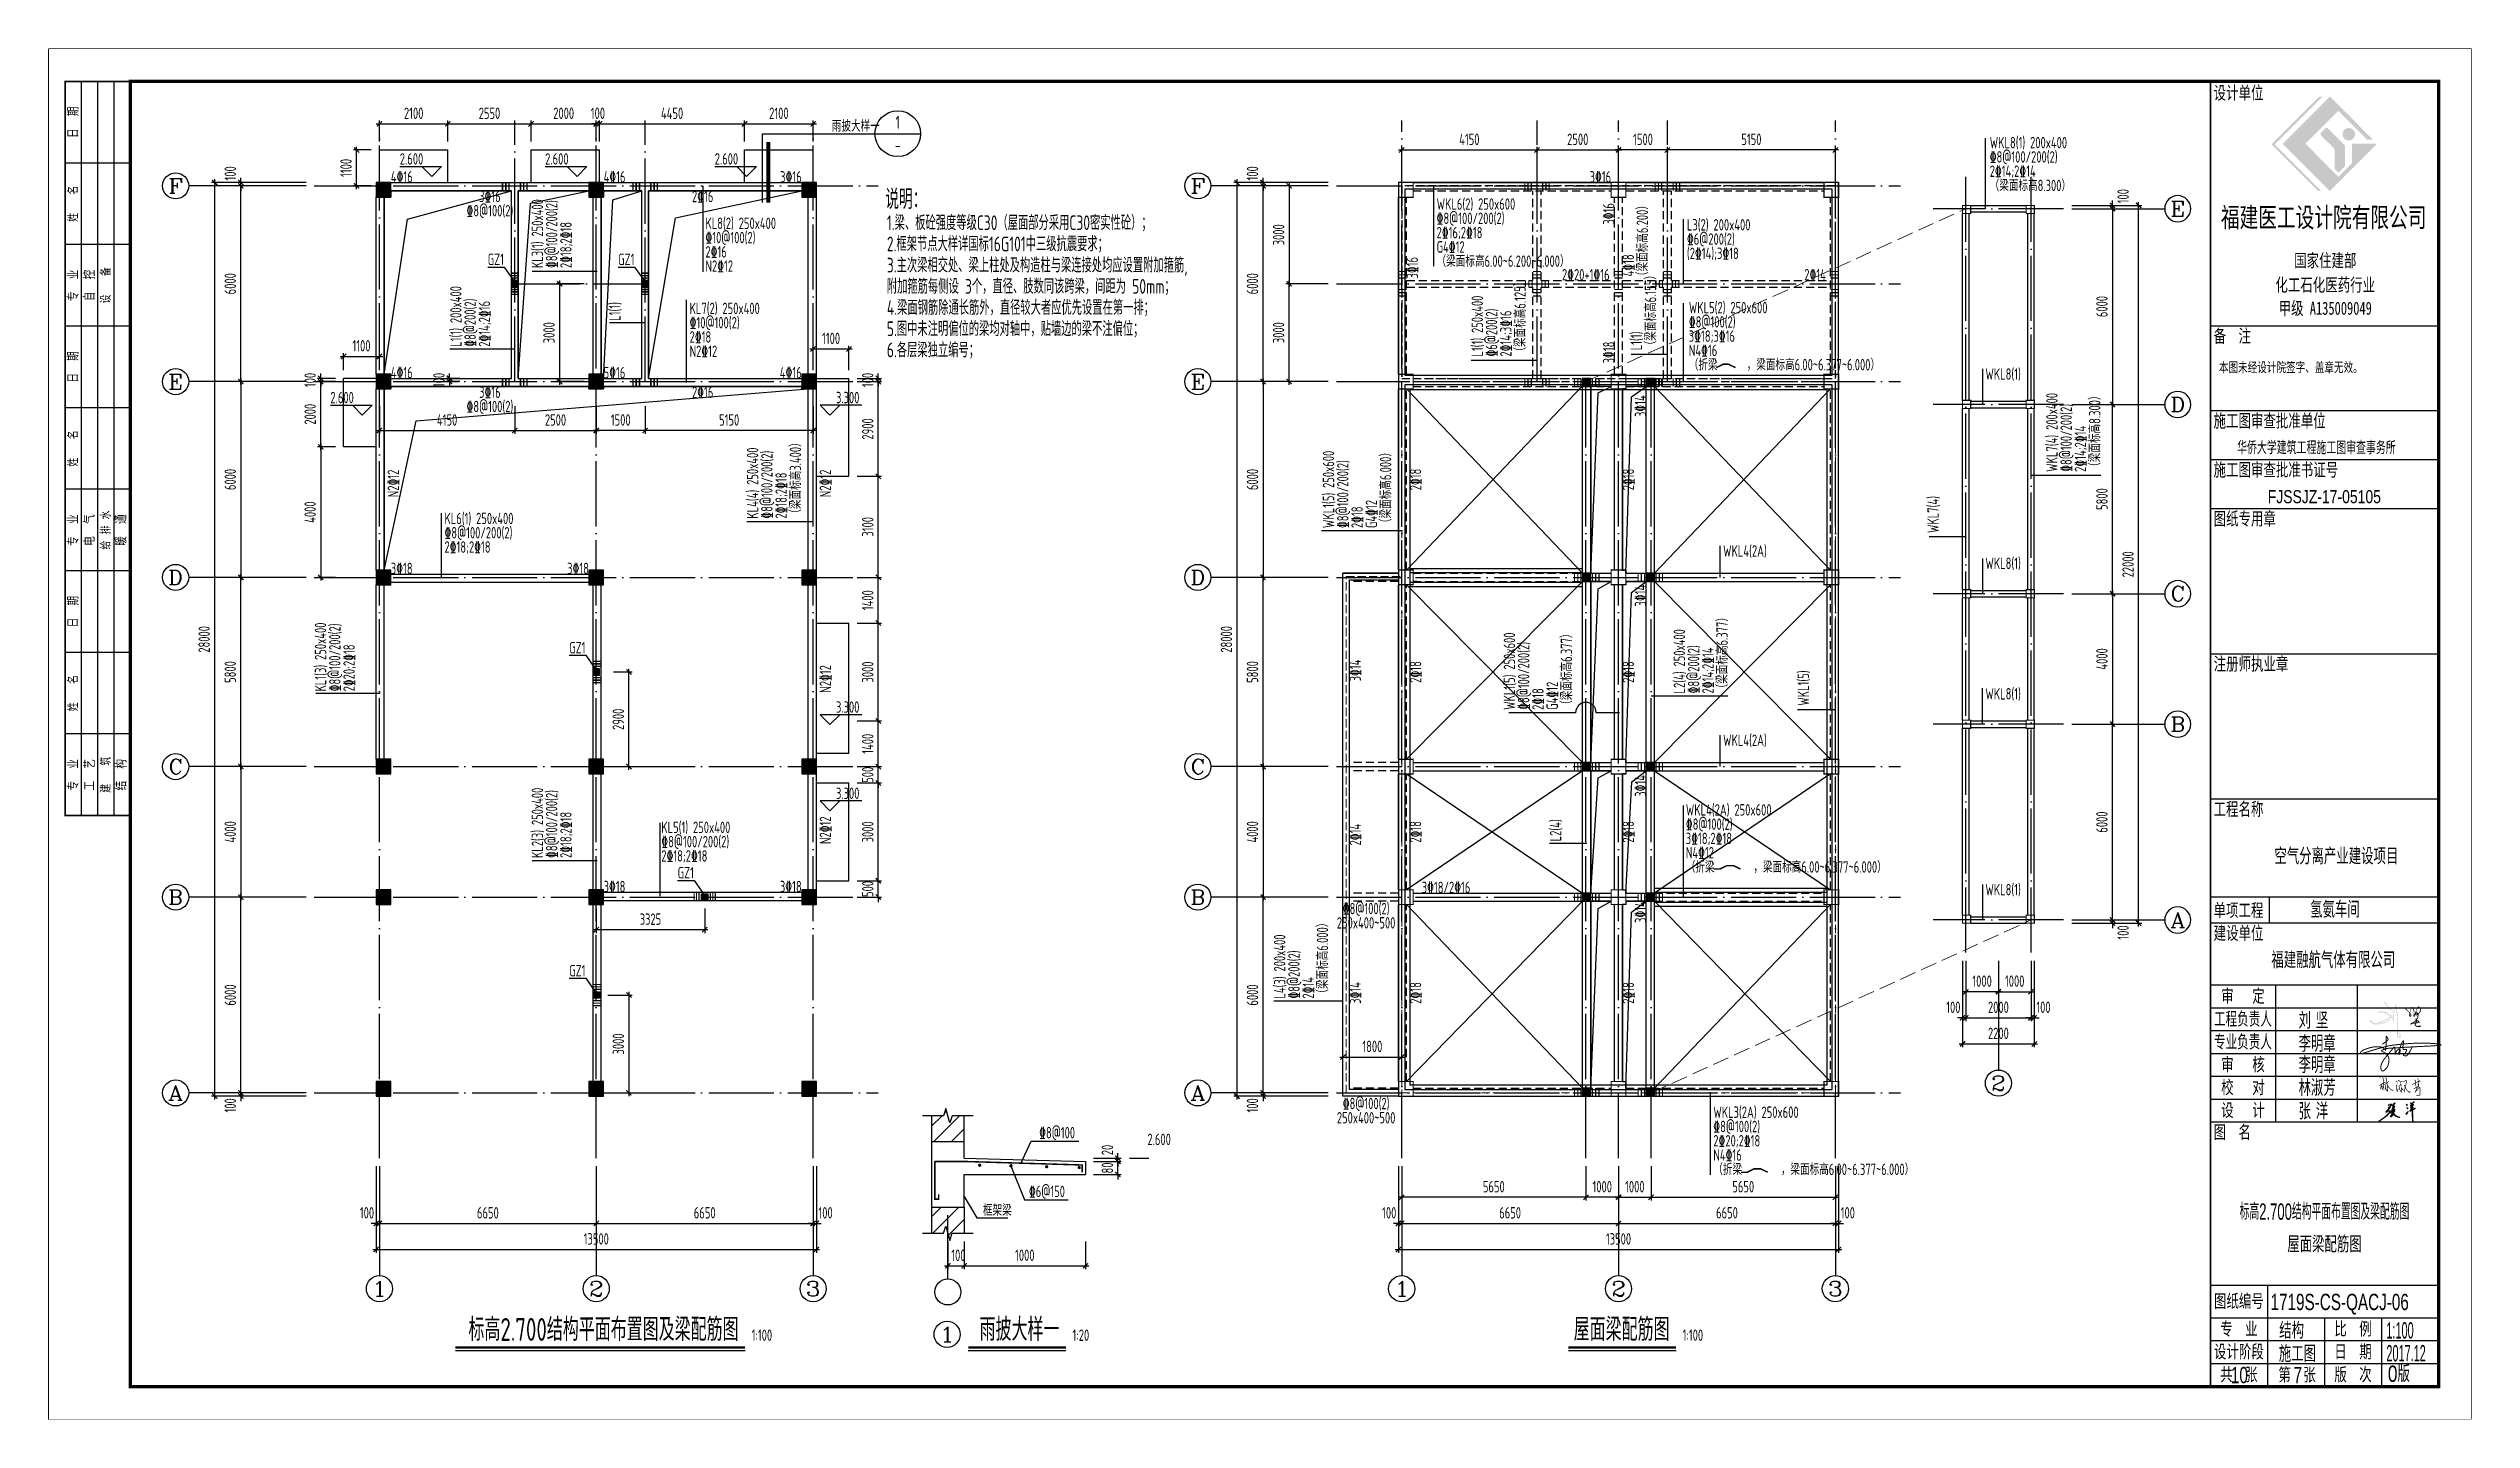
# Model space of a CAD drawing. Extents: x 297659 to 993057, y 192802 to 252212.
# Drawn here: x 725537 to 799847, y 192802 to 234822 of the extents above; entities that cross this region are included whole.
import ezdxf
from ezdxf.enums import TextEntityAlignment as Align

# ---------------------------------------------------------------- set-up
doc = ezdxf.new("R2010")
doc.units = 0
doc.header["$LTSCALE"] = 1000
for name, pattern in [('3', [3.75, 2.5, -1.25]), ('DASH', [0.35, 0.25, -0.1]), ('DOTE', [2.42, 2, -0.2, 0.02, -0.2])]:
    doc.linetypes.add(name, pattern=pattern)
doc.layers.get('0').update_dxf_attribs({"linetype": 'CONTINUOUS'})
doc.layers.get('DEFPOINTS').update_dxf_attribs({"linetype": 'CONTINUOUS'})
for name, color, linetype in [('AXIS', 8, 'DOTE'), ('AXIS_DIM', 3, 'CONTINUOUS'), ('AXIS_TEXT', 3, 'CONTINUOUS'), ('COLU', 7, 'CONTINUOUS'), ('DIM', 3, 'CONTINUOUS'), ('FRAME', 3, 'CONTINUOUS'), ('GJ', 1, 'CONTINUOUS'), ('PUB_TEXT', 7, 'CONTINUOUS'), ('roof', 30, 'CONTINUOUS'), ('S_BEAM', 4, 'CONTINUOUS'), ('S_BEAMDASH', 134, '3'), ('S_BEAMDIMLOCAL', 7, 'CONTINUOUS'), ('S_BEAMDIMLOCALVER', 7, 'CONTINUOUS'), ('S_BEAMDIMMASS', 2, 'CONTINUOUS'), ('S_BEAMDIMMASSVER', 2, 'CONTINUOUS'), ('S_CL', 2, 'CONTINUOUS'), ('S_SUBBEAMHOOP', 1, 'CONTINUOUS'), ('TEXT', 7, 'CONTINUOUS'), ('THIN', 7, 'CONTINUOUS'), ('TK', 211, 'CONTINUOUS'), ('WALL', 6, 'CONTINUOUS'), ('审图中心证书', 7, 'CONTINUOUS'), ('文字', 7, 'CONTINUOUS'), ('板标注', 221, 'CONTINUOUS'), ('构造', 6, 'CONTINUOUS'), ('柱涂实', 54, 'CONTINUOUS'), ('洞口边线', 7, 'CONTINUOUS'), ('流程图', 1, 'CONTINUOUS'), ('第三道尺寸线', 4, 'CONTINUOUS'), ('签字边框线', 4, 'CONTINUOUS'), ('零厚板', 7, 'CONTINUOUS')]:
    doc.layers.add(name, color=color, linetype=linetype)
doc.layers.add('rein', color=1, linetype='CONTINUOUS', lineweight=18)
doc.styles.add('_AXIS', font='complex.shx', dxfattribs={"bigfont": 'gbcbig.shx'})
doc.styles.add('_HZTXT', font='tq__rshz.shx', dxfattribs={"width": 0.8, "bigfont": 'tq__hzdc.shx'})
doc.styles.add('_TCH_AXIS', font='COMPLEX', dxfattribs={"bigfont": 'GBCBIG'})
doc.styles.add('COMPLEX', font='COMPLEX')
doc.styles.add('DXFS', font='txt.shx', dxfattribs={"width": 0.7, "bigfont": 'dxfs.shx'})
doc.styles.add('FRAME', font='simhei.ttf', dxfattribs={"width": 0.7})
doc.styles.add('TSSD_Dimension', font='tssdeng.shx', dxfattribs={"width": 0.7, "bigfont": 'hztxt.shx'})
doc.styles.add('TSSD_Label', font='tssdeng.shx', dxfattribs={"width": 0.7, "bigfont": 'aHzTXT.shx'})
doc.styles.add('TSSD_Num', font='Tssdeng.shx', dxfattribs={"width": 0.7, "bigfont": 'hztxt.shx'})
doc.styles.add('TSSD_Rein', font='tssdeng.shx', dxfattribs={"width": 0.7, "bigfont": 'hztxt.shx'})
doc.styles.add('ZSM-FF', font='SJRF', dxfattribs={"width": 0.7, "bigfont": 'HZF'})
doc.styles.add('黑体', font='simhei.ttf', dxfattribs={"width": 0.7})
doc.dimstyles.new('TSSD_100_100', dxfattribs={"dimtxt": 350, "dimasz": 150, "dimexe": 100, "dimexo": 250, "dimgap": 150, "dimtad": 1, "dimdec": 0, "dimzin": 0, "dimdsep": 46, "dimtxsty": 'TSSD_Dimension', "dimblk": 'ARCHTICK', "dimcen": 0, "dimdle": 100, "dimclrd": 3, "dimclre": 3, "dimclrt": 7, "dimadec": 0, "dimazin": 0, "dimtfac": 1, "dimtdec": 0, "dimtix": 1, "dimtmove": 2, "dimatfit": 3, "dimfxl": 0, "dimtolj": 1, "dimtzin": 0, "dimarcsym": 0})
doc.dimstyles.new('TSSD_100_100$0', dxfattribs={"dimtxt": 350, "dimasz": 100, "dimexe": 100, "dimexo": 250, "dimgap": 100, "dimtad": 1, "dimdec": 0, "dimzin": 0, "dimdsep": 46, "dimtxsty": 'TSSD_Rein', "dimblk": 'ARCHTICK', "dimcen": 0, "dimdle": 100, "dimclrt": 7, "dimadec": 0, "dimazin": 0, "dimtfac": 1, "dimtdec": 0, "dimtix": 1, "dimtmove": 2, "dimatfit": 3, "dimfxl": 0, "dimtolj": 1, "dimtzin": 0, "dimarcsym": 0})
doc.dimstyles.new('TSSD_20_100', dxfattribs={"dimtxt": 350, "dimasz": 150, "dimexe": 100, "dimexo": 250, "dimgap": 150, "dimtad": 1, "dimdec": 0, "dimlfac": 0.2, "dimzin": 0, "dimdsep": 46, "dimtxsty": 'TSSD_Dimension', "dimblk": 'ARCHTICK', "dimcen": 0, "dimdle": 100, "dimclrd": 256, "dimclre": 256, "dimclrt": 55, "dimadec": 0, "dimazin": 0, "dimtfac": 1, "dimtdec": 0, "dimtix": 1, "dimtmove": 2, "dimatfit": 3, "dimldrblk": '_tsdbk', "dimfxl": 0, "dimtolj": 1, "dimtzin": 0, "dimarcsym": 0})

msp = doc.modelspace()

# ---------------------------------------------------------------- texts
at = {"layer": 'PUB_TEXT', "style": '_HZTXT'}
for s, width, p in [('氢氨车间', 0.8, (794897.971, 208181.708)), ('1719S-CS-QACJ-06', 0.7, (793683.967, 196154.42)), ('10', 0.7, (792466.981, 193914.447)), ('7', 0.7, (794389.392, 193914.447)), ('0版', 0.8, (797279.514, 193954.703))]:
    msp.add_text(s, height=500, dxfattribs=dict(at, width=width)).set_placement(p)
at = {"layer": 'S_BEAMDIMLOCAL', "style": 'TSSD_Rein', "width": 0.7}
for s, p in [('4%%13216', (736036.971, 230711.757)), ('4%%13216', (742561.971, 230711.757)), ('4%%13216', (736036.971, 224711.757)), ('5%%13216', (742561.971, 224711.757)), ('3%%13218', (736036.971, 218711.759)), ('3%%13218', (742561.971, 208961.758))]:
    msp.add_text(s, height=350, dxfattribs=at).set_placement(p)
for s, height, p in [('3%%13216', 350, (739074.471, 230461.657)), ('2%%13216', 350, (745599.471, 230461.657)), ('%%1328@100(2)', 349.99999, (739074.471, 230024.157)), ('3%%13216', 350, (739074.471, 224461.657)), ('2%%13216', 350, (745599.471, 224461.657)), ('%%1328@100(2)', 349.99999, (739074.471, 224024.157)), ('250x400~500', 349.99999, (765947.035, 208199.158)), ('%%1328@100(2)', 349.99999, (765947.035, 208636.658)), ('250x400~500', 349.99999, (765947.035, 202224.158)), ('%%1328@100(2)', 349.99999, (765947.035, 202661.658))]:
    msp.add_text(s, height=height, dxfattribs=at).set_placement(p, align=Align.TOP_CENTER)
for s, height, p in [('3%%13216', 350, (748636.971, 230711.757)), ('3%%13216', 350, (773461.971, 230711.757)), ('2%%13220+1%%13216', 349.99999, (773413.536, 227711.757)), ('2%%13214', 350, (780045.39, 227711.757)), ('4%%13216', 350, (748636.971, 224711.757)), ('3%%13218', 350, (742111.971, 218711.759)), ('3%%13218', 350, (748636.971, 208961.758)), ('3%%13218/2%%13216', 349.99999, (769143.404, 208936.758))]:
    msp.add_text(s, height=height, dxfattribs=at).set_placement(p, align=Align.RIGHT)
at = {"layer": 'S_BEAMDIMLOCALVER', "style": 'TSSD_Rein', "width": 0.7}
for s, p in [('3%%13216', (773561.921, 230083.225)), ('3%%13218', (773561.921, 225838.451)), ('3%%13214', (774536.921, 224193.449)), ('3%%13214', (774536.921, 218386.4)), ('3%%13214', (774536.921, 212555.128)), ('3%%13214', (774536.921, 208686.708))]:
    msp.add_text(s, height=350, rotation=89.99999846, dxfattribs=at).set_placement(p, align=Align.RIGHT)
for s, height, p in [('（梁面标高6.200）', 349.99999, (774242.021, 228933.054)), ('3%%13216', 350, (767187.021, 228102.347)), ('4%%13218', 350, (773812.021, 228174.386)), ('2%%13218', 350, (767287.021, 221611.707)), ('2%%13218', 350, (773812.021, 221611.707)), ('3%%13214', 350, (765437.021, 215758.078)), ('2%%13218', 350, (767287.021, 215711.709)), ('2%%13218', 350, (773812.021, 215711.709)), ('2%%13214', 350, (765437.021, 210726.555)), ('2%%13218', 350, (767287.021, 210811.708)), ('2%%13218', 350, (773812.021, 210811.708)), ('3%%13214', 350, (765437.021, 205874.208)), ('2%%13218', 350, (767287.021, 205874.208)), ('2%%13218', 350, (773812.021, 205874.208))]:
    msp.add_text(s, height=height, rotation=89.99999846, dxfattribs=at).set_placement(p, align=Align.TOP_CENTER)
for p in [(736286.971, 221490.171), (749536.971, 221490.171), (749536.971, 215497.695), (749536.971, 210862.006)]:
    msp.add_text('N2%%13212', height=350, rotation=89.99999846, dxfattribs=at).set_placement(p, align=Align.CENTER)
at = {"layer": 'S_BEAMDIMMASS', "style": 'TSSD_Rein', "width": 0.7}
for s, height, p in [('WKL8(1) 200x400', 349.99999, (785070.262, 231761.874)), ('2%%13214;2%%13214', 349.99999, (785070.262, 230886.874)), ('%%1328@100/200(2)', 349.99999, (785070.262, 231324.374)), ('（梁面标高8.300）', 349.99999, (785070.262, 230449.374)), ('KL8(2) 250x400', 349.99999, (745685.113, 229289.213)), ('WKL6(2) 250x600', 349.99999, (768107.591, 229878.742)), ('%%1328@100/200(2)', 349.99999, (768107.591, 229441.242)), ('L3(2) 200x400', 349.99999, (775783.833, 229243.007)), ('%%13210@100(2)', 349.99999, (745685.113, 228851.713)), ('2%%13216;2%%13218', 349.99999, (768107.591, 229003.742)), ('G4%%13212', 350, (768107.591, 228566.242)), ('%%1326@200(2)', 349.99999, (775783.833, 228805.507)), ('2%%13216', 350, (745685.113, 228414.213)), ('N2%%13212', 350, (745685.113, 227976.713)), ('（梁面标高6.00~6.200~6.000）', 349.99999, (768107.591, 228128.742)), ('(2%%13214);3%%13218', 349.99999, (775783.833, 228368.007)), ('KL7(2) 250x400', 349.99999, (745198.99, 226680.507)), ('%%13210@100(2)', 349.99999, (745198.99, 226243.007)), ('WKL5(2) 250x600', 349.99999, (775843.031, 226705.507)), ('%%1328@100(2)', 349.99999, (775843.031, 226268.007)), ('2%%13218', 350, (745198.99, 225805.507)), ('3%%13218;3%%13216', 349.99999, (775843.031, 225830.507)), ('N2%%13212', 350, (745198.99, 225368.007)), ('N4%%13216', 350, (775843.031, 225393.007)), ('（折梁      ，梁面标高6.00~6.377~6.000）', 349.99999, (775843.031, 224955.507)), ('WKL8(1)', 350, (784936.971, 224668.009)), ('KL6(1) 250x400', 349.99999, (737681.971, 220243.009)), ('%%1328@100/200(2)', 349.99999, (737681.971, 219805.509)), ('2%%13218;2%%13218', 349.99999, (737681.971, 219368.009)), ('WKL4(2A)', 350, (776893.733, 219245.586)), ('WKL8(1)', 350, (784936.971, 218868.009)), ('WKL8(1)', 350, (784936.971, 214868.008)), ('WKL4(2A)', 350, (776893.733, 213445.586)), ('KL5(1) 250x400', 349.99999, (744331.971, 210775.282)), ('WKL4(2A) 250x600', 349.99999, (775751.192, 211311.54)), ('%%1328@100(2)', 349.99999, (775751.192, 210874.04)), ('%%1328@100/200(2)', 349.99999, (744331.971, 210337.782)), ('3%%13218;2%%13218', 349.99999, (775751.192, 210436.54)), ('N4%%13212', 350, (775751.192, 209999.04)), ('2%%13218;2%%13218', 349.99999, (744331.971, 209900.282)), ('（折梁        ，梁面标高6.00~6.377~6.000）', 349.99999, (775751.192, 209561.54)), ('WKL8(1)', 350, (784936.971, 208868.008)), ('WKL3(2A) 250x600', 349.99999, (776593.362, 202045.081)), ('2%%13220;2%%13218', 349.99999, (776593.362, 201170.081)), ('%%1328@100(2)', 349.99999, (776593.362, 201607.581)), ('N4%%13216', 350, (776593.362, 200732.581)), ('（折梁        ，梁面标高6.00~6.377~6.000）', 349.99999, (776593.362, 200295.081))]:
    msp.add_text(s, height=height, dxfattribs=at).set_placement(p)
at = {"layer": 'S_BEAMDIMMASSVER', "style": 'TSSD_Rein', "width": 0.7}
for s, height, p in [('KL3(1) 250x400', 349.99999, (740705.671, 228091.82)), ('%%1328@100/200(2)', 349.99999, (741143.171, 228091.82)), ('2%%13218;2%%13218', 349.99999, (741580.671, 228091.82)), ('L1(1) 200x400', 349.99999, (738205.671, 225679.453)), ('（梁面标高6.155）', 349.99999, (774843.171, 225571.393)), ('%%1328@200(2)', 349.99999, (738643.171, 225679.453)), ('2%%13214;2%%13216', 349.99999, (739080.671, 225679.453)), ('L1(1)', 350, (743080.671, 226473.665)), ('L1(1) 250x400', 349.99999, (769530.671, 225377.888)), ('%%1326@200(2)', 349.99999, (769968.171, 225377.888)), ('2%%13214;3%%13216', 349.99999, (770405.671, 225377.888)), ('（梁面标高6.125）', 349.99999, (770843.171, 225377.888)), ('L1(1)', 350, (774405.671, 225571.393)), ('WKL7(4) 200x400', 349.99999, (787152.223, 221845.752)), ('%%1328@100/200(2)', 349.99999, (787589.723, 221845.752)), ('（梁面标高8.300）', 349.99999, (788464.723, 221845.752)), ('2%%13214;2%%13214', 349.99999, (788027.223, 221845.752)), ('KL4(4) 250x400', 349.99999, (747305.671, 220411.709)), ('%%1328@100/200(2)', 349.99999, (747743.171, 220411.709)), ('（梁面标高3.400）', 349.99999, (748618.671, 220411.709)), ('WKL1(5) 250x600', 349.99999, (764968.172, 220122.441)), ('2%%13218;2%%13218', 349.99999, (748180.671, 220411.709)), ('%%1328@100/200(2)', 349.99999, (765405.672, 220122.441)), ('（梁面标高6.000）', 349.99999, (766718.672, 220122.441)), ('2%%13218', 350, (765843.172, 220122.441)), ('G4%%13212', 350, (766280.672, 220122.441)), ('WKL7(4)', 350, (783510.073, 219971.263)), ('KL1(3) 250x400', 349.99999, (734055.672, 215116.989)), ('%%1328@100/200(2)', 349.99999, (734493.172, 215116.989)), ('L2(4) 250x400', 349.99999, (775726.574, 215054.085)), ('（梁面标高6.377）', 349.99999, (777039.074, 215054.085)), ('2%%13220;2%%13218', 349.99999, (734930.672, 215116.989)), ('WKL1(5) 250x600', 349.99999, (770515.239, 214551.708)), ('%%1328@100/200(2)', 349.99999, (770952.739, 214551.708)), ('（梁面标高6.377）', 349.99999, (772265.739, 214551.708)), ('%%1328@200(2)', 349.99999, (776164.074, 215054.085)), ('2%%13214;2%%13214', 349.99999, (776601.574, 215054.085)), ('WKL1(5)', 350, (779530.671, 214678.233)), ('2%%13218', 350, (771390.239, 214551.708)), ('G4%%13212', 350, (771827.739, 214551.708)), ('KL2(3) 250x400', 349.99999, (740705.671, 210011.708)), ('%%1328@100/200(2)', 349.99999, (741143.171, 210011.708)), ('2%%13218;2%%13218', 349.99999, (741580.671, 210011.708)), ('L2(4)', 350, (771930.671, 210522.008)), ('L4(3) 200x400', 349.99999, (763470.869, 205701.219)), ('（梁面标高6.000）', 349.99999, (764783.369, 205701.219)), ('%%1328@200(2)', 349.99999, (763908.369, 205701.219)), ('2%%13214', 350, (764345.869, 205701.219))]:
    msp.add_text(s, height=height, rotation=89.99999846, dxfattribs=at).set_placement(p)
at = {"layer": 'TEXT', "linetype": 'ByBlock', "style": 'TSSD_Rein', "width": 0.7}
for s, p in [('雨披大样一', (749561.314, 232270.09)), ('1:100', (747100.691, 195211.785)), ('1:20', (756941.795, 195211.785)), ('1:100', (775651.475, 195211.785))]:
    msp.add_text(s, height=350, dxfattribs=at).set_placement(p)
at = {"layer": 'TEXT', "style": 'TSSD_Rein', "width": 0.7}
for s, p in [('GZ1', (739007.131, 228183.545)), ('GZ1', (743007.131, 228183.545)), ('GZ1', (741507.131, 216283.545)), ('GZ1', (744832.131, 209383.545)), ('GZ1', (741507.131, 206383.545)), ('\x848@100', (755918.942, 201417.869)), ('\x846@150', (755605.64, 199617.114)), ('框架梁', (754195.853, 199042.133))]:
    msp.add_text(s, height=350, dxfattribs=at).set_placement(p)
at = {"layer": 'TEXT', "linetype": 'ByBlock', "style": 'TSSD_Rein', "width": 0.7}
for s, p in [('标高2.700结构平面布置图及梁配筋图', (746700.691, 195211.785)), ('雨披大样一', (756541.795, 195211.785)), ('屋面梁配筋图', (775251.475, 195211.785))]:
    msp.add_text(s, height=700, dxfattribs=at).set_placement(p, align=Align.RIGHT)
at = {"layer": 'THIN', "style": 'TSSD_Label', "width": 0.7}
for s, p in [('2.600', (736313.335, 231262.677)), ('2.600', (740770.12, 231262.677)), ('2.600', (745970.356, 231262.677)), ('2.600', (734184.171, 223948.183)), ('3.300', (749689.027, 223948.183)), ('3.300', (749689.027, 214462.891)), ('3.300', (749689.027, 211819.703))]:
    msp.add_text(s, height=350, dxfattribs=at).set_placement(p)
at = {"layer": 'THIN', "style": 'TSSD_Rein', "width": 0.7}
msp.add_text('2.600', height=350, dxfattribs=at).set_placement((759958.963, 201212.085), align=Align.RIGHT)
at = {"layer": 'TK', "style": 'ZSM-FF'}
for s, width, p in [('标高2.700结构平面布置图及梁配筋图', 0.6, (795336.971, 199197.708)), ('屋面梁配筋图', 0.8, (795336.971, 198197.708))]:
    msp.add_text(s, height=500, dxfattribs=dict(at, width=width)).set_placement(p, align=Align.MIDDLE)
at = {"layer": '板标注', "style": 'TSSD_Rein', "width": 0.7}
for s, height, p in [('说明：', 600, (751201.154, 229902.053)), ('1.梁、板砼强度等级C30（屋面部分采用C30密实性砼）；', 450, (751248.963, 229256.247)), ('2.框架节点大样详国标16G101中三级抗震要求；', 450, (751248.963, 228606.247)), ('3.主次梁相交处、梁上柱处及构造柱与梁连接处均应设置附加箍筋,', 450, (751248.963, 227956.247)), ('附加箍筋每侧设 3个，直径、肢数同该跨梁，间距为 50mm；', 450, (751248.963, 227306.247)), ('4.梁面钢筋除通长筋外，直径较大者应优先设置在第一排；', 450, (751248.963, 226656.247)), ('5.图中未注明偏位的梁均对轴中，贴墙边的梁不注偏位；', 450, (751248.963, 226006.247)), ('6.各层梁独立编号；', 450, (751248.963, 225356.247))]:
    msp.add_text(s, height=height, dxfattribs=at).set_placement(p)

# ---------------------------------------------------------------- blocks, each defined once
blk = doc.blocks.new('_ARCHTICK')
at = {"color": 0}
blk.add_lwpolyline([(-0.53, -0.53, 0.25, 0.25, 0), (0.53, 0.53, 0.5, 0.5, 0)], format="xyseb", dxfattribs=at)
blk = doc.blocks.new('*D97')
at = {"layer": 'AXIS_DIM', "color": 3, "lineweight": -2}
for p, q in [((733437, 208812), (731337, 208812)), ((731437, 202712), (731437, 208912)), ((733437, 202812), (731337, 202812))]:
    blk.add_line(p, q, dxfattribs=at)
at = {"layer": 'DEFPOINTS', "color": 0}
for p in [(731437, 208812), (733687, 208812), (733687, 202812)]:
    blk.add_point(p, dxfattribs=at)
at = {"layer": 'AXIS_DIM', "color": 3, "lineweight": -2, "xscale": 150, "yscale": 150, "zscale": 150}
for p, rotation in [((731437, 208812), 90), ((731437, 202812), 270)]:
    blk.add_blockref('_ARCHTICK', p, dxfattribs=dict(at, rotation=rotation))
at = {"layer": 'AXIS_DIM', "color": 7, "insert": (731112, 205812), "char_height": 350, "attachment_point": 5, "rotation": 90, "style": 'TSSD_Dimension'}
blk.add_mtext('\\A1;6000', dxfattribs=at)
blk = doc.blocks.new('*D98')
at = {"layer": 'AXIS_DIM', "color": 3, "lineweight": -2}
for p, q in [((733437, 212812), (731337, 212812)), ((731437, 212912), (731437, 208712)), ((733437, 208812), (731337, 208812))]:
    blk.add_line(p, q, dxfattribs=at)
at = {"layer": 'DEFPOINTS', "color": 0}
for p in [(733687, 212812), (731437, 208812), (733687, 208812)]:
    blk.add_point(p, dxfattribs=at)
at = {"layer": 'AXIS_DIM', "color": 3, "lineweight": -2, "xscale": 150, "yscale": 150, "zscale": 150}
for p, rotation in [((731437, 212812), 90), ((731437, 208812), 270)]:
    blk.add_blockref('_ARCHTICK', p, dxfattribs=dict(at, rotation=rotation))
at = {"layer": 'AXIS_DIM', "color": 7, "insert": (731112, 210812), "char_height": 350, "attachment_point": 5, "rotation": 90, "style": 'TSSD_Dimension'}
blk.add_mtext('\\A1;4000', dxfattribs=at)
blk = doc.blocks.new('*D99')
at = {"layer": 'AXIS_DIM', "color": 3, "lineweight": -2}
for p, q in [((733437, 224612), (731337, 224612)), ((731437, 224712), (731437, 218512)), ((733437, 218612), (731337, 218612))]:
    blk.add_line(p, q, dxfattribs=at)
at = {"layer": 'DEFPOINTS', "color": 0}
for p in [(733687, 224612), (731437, 218612), (733687, 218612)]:
    blk.add_point(p, dxfattribs=at)
at = {"layer": 'AXIS_DIM', "color": 3, "lineweight": -2, "xscale": 150, "yscale": 150, "zscale": 150}
for p, rotation in [((731437, 224612), 90), ((731437, 218612), 270)]:
    blk.add_blockref('_ARCHTICK', p, dxfattribs=dict(at, rotation=rotation))
at = {"layer": 'AXIS_DIM', "color": 7, "insert": (731112, 221612), "char_height": 350, "attachment_point": 5, "rotation": 90, "style": 'TSSD_Dimension'}
blk.add_mtext('\\A1;6000', dxfattribs=at)
blk = doc.blocks.new('*D87')
at = {"layer": 'AXIS_DIM', "color": 3, "lineweight": -2}
for p, q in [((733437, 230712), (730537, 230712)), ((730637, 202612), (730637, 230812)), ((733437, 202712), (730537, 202712))]:
    blk.add_line(p, q, dxfattribs=at)
at = {"layer": 'DEFPOINTS', "color": 0}
for p in [(730637, 230712), (733687, 230712), (733687, 202712)]:
    blk.add_point(p, dxfattribs=at)
at = {"layer": 'AXIS_DIM', "color": 3, "lineweight": -2, "xscale": 150, "yscale": 150, "zscale": 150}
for p, rotation in [((730637, 230712), 90), ((730637, 202712), 270)]:
    blk.add_blockref('_ARCHTICK', p, dxfattribs=dict(at, rotation=rotation))
at = {"layer": 'AXIS_DIM', "color": 7, "insert": (730312, 216712), "char_height": 350, "attachment_point": 5, "rotation": 90, "style": 'TSSD_Dimension'}
blk.add_mtext('\\A1;28000', dxfattribs=at)
blk = doc.blocks.new('*D88')
at = {"layer": 'AXIS_DIM', "color": 3, "lineweight": -2}
for p, q in [((731437, 202812), (731437, 202962)), ((733437, 202812), (731337, 202812)), ((733437, 202712), (731337, 202712)), ((731437, 202812), (731437, 202712)), ((731437, 202712), (731437, 202562))]:
    blk.add_line(p, q, dxfattribs=at)
at = {"layer": 'DEFPOINTS', "color": 0}
for p in [(731437, 202712), (733687, 202812), (733687, 202712)]:
    blk.add_point(p, dxfattribs=at)
at = {"layer": 'AXIS_DIM', "color": 3, "lineweight": -2, "xscale": 150, "yscale": 150, "zscale": 150}
for p, rotation in [((731437, 202812), 270), ((731437, 202712), 90)]:
    blk.add_blockref('_ARCHTICK', p, dxfattribs=dict(at, rotation=rotation))
at = {"layer": 'AXIS_DIM', "color": 7, "insert": (731112, 202429), "char_height": 350, "attachment_point": 5, "rotation": 90, "style": 'TSSD_Dimension'}
blk.add_mtext('\\A1;100', dxfattribs=at)
blk = doc.blocks.new('*D89')
at = {"layer": 'AXIS_DIM', "color": 3, "lineweight": -2}
for p, q in [((733437, 230712), (731337, 230712)), ((733437, 230612), (731337, 230612)), ((731437, 230712), (731437, 230862)), ((731437, 230612), (731437, 230712)), ((731437, 230612), (731437, 230462))]:
    blk.add_line(p, q, dxfattribs=at)
at = {"layer": 'DEFPOINTS', "color": 0}
for p in [(731437, 230712), (733687, 230712), (733687, 230612)]:
    blk.add_point(p, dxfattribs=at)
at = {"layer": 'AXIS_DIM', "color": 3, "lineweight": -2, "xscale": 150, "yscale": 150, "zscale": 150}
for p, rotation in [((731437, 230712), 270), ((731437, 230612), 90)]:
    blk.add_blockref('_ARCHTICK', p, dxfattribs=dict(at, rotation=rotation))
at = {"layer": 'AXIS_DIM', "color": 7, "insert": (731112, 230994), "char_height": 350, "attachment_point": 5, "rotation": 90, "style": 'TSSD_Dimension'}
blk.add_mtext('\\A1;100', dxfattribs=at)
blk = doc.blocks.new('_AXISO')
blk.add_circle((0, 0), 0.5)
at = {"layer": 'AXIS_TEXT', "style": 'COMPLEX', "width": 1.041667}
blk.add_attdef('A', text='', height=0.56, dxfattribs=at).set_placement((-0.25, -0.28), (0.25, -0.28), align=Align.FIT)
blk = doc.blocks.new('*D90')
at = {"layer": 'AXIS_DIM', "color": 3, "lineweight": -2}
for p, q in [((733437, 218612), (731337, 218612)), ((731437, 212712), (731437, 218712)), ((733437, 212812), (731337, 212812))]:
    blk.add_line(p, q, dxfattribs=at)
at = {"layer": 'DEFPOINTS', "color": 0}
for p in [(731437, 218612), (733687, 218612), (733687, 212812)]:
    blk.add_point(p, dxfattribs=at)
at = {"layer": 'AXIS_DIM', "color": 3, "lineweight": -2, "xscale": 150, "yscale": 150, "zscale": 150}
for p, rotation in [((731437, 218612), 90), ((731437, 212812), 270)]:
    blk.add_blockref('_ARCHTICK', p, dxfattribs=dict(at, rotation=rotation))
at = {"layer": 'AXIS_DIM', "color": 7, "insert": (731112, 215712), "char_height": 350, "attachment_point": 5, "rotation": 90, "style": 'TSSD_Dimension'}
blk.add_mtext('\\A1;5800', dxfattribs=at)
blk = doc.blocks.new('*D91')
at = {"layer": 'AXIS_DIM', "color": 3, "lineweight": -2}
for p, q in [((735687, 200562), (735687, 198712)), ((742337, 200562), (742337, 198712)), ((735587, 198812), (742437, 198812))]:
    blk.add_line(p, q, dxfattribs=at)
at = {"layer": 'DEFPOINTS', "color": 0}
for p in [(735687, 200812), (742337, 200812), (742337, 198812)]:
    blk.add_point(p, dxfattribs=at)
at = {"layer": 'AXIS_DIM', "color": 3, "lineweight": -2, "xscale": 150, "yscale": 150, "zscale": 150, "rotation": 180}
blk.add_blockref('_ARCHTICK', (735687, 198812), dxfattribs=at)
at = {"layer": 'AXIS_DIM', "color": 3, "lineweight": -2, "xscale": 150, "yscale": 150, "zscale": 150}
blk.add_blockref('_ARCHTICK', (742337, 198812), dxfattribs=at)
at = {"layer": 'AXIS_DIM', "color": 7, "insert": (739012, 199137), "char_height": 350, "attachment_point": 5, "style": 'TSSD_Dimension'}
blk.add_mtext('\\A1;6650', dxfattribs=at)
blk = doc.blocks.new('*D92')
at = {"layer": 'AXIS_DIM', "color": 3, "lineweight": -2}
for p, q in [((742337, 200562), (742337, 198712)), ((748987, 200562), (748987, 198712)), ((742237, 198812), (749087, 198812))]:
    blk.add_line(p, q, dxfattribs=at)
at = {"layer": 'DEFPOINTS', "color": 0}
for p in [(742337, 200812), (748987, 200812), (748987, 198812)]:
    blk.add_point(p, dxfattribs=at)
at = {"layer": 'AXIS_DIM', "color": 3, "lineweight": -2, "xscale": 150, "yscale": 150, "zscale": 150, "rotation": 180}
blk.add_blockref('_ARCHTICK', (742337, 198812), dxfattribs=at)
at = {"layer": 'AXIS_DIM', "color": 3, "lineweight": -2, "xscale": 150, "yscale": 150, "zscale": 150}
blk.add_blockref('_ARCHTICK', (748987, 198812), dxfattribs=at)
at = {"layer": 'AXIS_DIM', "color": 7, "insert": (745662, 199137), "char_height": 350, "attachment_point": 5, "style": 'TSSD_Dimension'}
blk.add_mtext('\\A1;6650', dxfattribs=at)
blk = doc.blocks.new('*D93')
at = {"layer": 'AXIS_DIM', "color": 3, "lineweight": -2}
for p, q in [((735587, 200562), (735587, 197912)), ((749087, 200562), (749087, 197912)), ((735487, 198012), (749187, 198012))]:
    blk.add_line(p, q, dxfattribs=at)
at = {"layer": 'DEFPOINTS', "color": 0}
for p in [(735587, 200812), (749087, 200812), (749087, 198012)]:
    blk.add_point(p, dxfattribs=at)
at = {"layer": 'AXIS_DIM', "color": 3, "lineweight": -2, "xscale": 150, "yscale": 150, "zscale": 150, "rotation": 180}
blk.add_blockref('_ARCHTICK', (735587, 198012), dxfattribs=at)
at = {"layer": 'AXIS_DIM', "color": 3, "lineweight": -2, "xscale": 150, "yscale": 150, "zscale": 150}
blk.add_blockref('_ARCHTICK', (749087, 198012), dxfattribs=at)
at = {"layer": 'AXIS_DIM', "color": 7, "insert": (742337, 198337), "char_height": 350, "attachment_point": 5, "style": 'TSSD_Dimension'}
blk.add_mtext('\\A1;13500', dxfattribs=at)
blk = doc.blocks.new('*D94')
at = {"layer": 'AXIS_DIM', "color": 3, "lineweight": -2}
for p, q in [((748987, 200562), (748987, 198712)), ((749087, 200562), (749087, 198712)), ((748987, 198812), (748837, 198812)), ((748987, 198812), (749087, 198812)), ((749087, 198812), (749237, 198812))]:
    blk.add_line(p, q, dxfattribs=at)
at = {"layer": 'DEFPOINTS', "color": 0}
for p in [(748987, 200812), (749087, 200812), (749087, 198812)]:
    blk.add_point(p, dxfattribs=at)
at = {"layer": 'AXIS_DIM', "color": 3, "lineweight": -2, "xscale": 150, "yscale": 150, "zscale": 150}
blk.add_blockref('_ARCHTICK', (748987, 198812), dxfattribs=at)
at = {"layer": 'AXIS_DIM', "color": 3, "lineweight": -2, "xscale": 150, "yscale": 150, "zscale": 150, "rotation": 180}
blk.add_blockref('_ARCHTICK', (749087, 198812), dxfattribs=at)
at = {"layer": 'AXIS_DIM', "color": 7, "insert": (749369, 199137), "char_height": 350, "attachment_point": 5, "style": 'TSSD_Dimension'}
blk.add_mtext('\\A1;100', dxfattribs=at)
blk = doc.blocks.new('*D95')
at = {"layer": 'AXIS_DIM', "color": 3, "lineweight": -2}
for p, q in [((735587, 200562), (735587, 198712)), ((735687, 200562), (735687, 198712)), ((735587, 198812), (735437, 198812)), ((735687, 198812), (735587, 198812)), ((735687, 198812), (735837, 198812))]:
    blk.add_line(p, q, dxfattribs=at)
at = {"layer": 'DEFPOINTS', "color": 0}
for p in [(735587, 200812), (735687, 200812), (735587, 198812)]:
    blk.add_point(p, dxfattribs=at)
at = {"layer": 'AXIS_DIM', "color": 3, "lineweight": -2, "xscale": 150, "yscale": 150, "zscale": 150}
blk.add_blockref('_ARCHTICK', (735587, 198812), dxfattribs=at)
at = {"layer": 'AXIS_DIM', "color": 3, "lineweight": -2, "xscale": 150, "yscale": 150, "zscale": 150, "rotation": 180}
blk.add_blockref('_ARCHTICK', (735687, 198812), dxfattribs=at)
at = {"layer": 'AXIS_DIM', "color": 7, "insert": (735305, 199137), "char_height": 350, "attachment_point": 5, "style": 'TSSD_Dimension'}
blk.add_mtext('\\A1;100', dxfattribs=at)
blk = doc.blocks.new('*D96')
at = {"layer": 'AXIS_DIM', "color": 3, "lineweight": -2}
for p, q in [((733437, 230612), (731337, 230612)), ((731437, 224512), (731437, 230712)), ((733437, 224612), (731337, 224612))]:
    blk.add_line(p, q, dxfattribs=at)
at = {"layer": 'DEFPOINTS', "color": 0}
for p in [(731437, 230612), (733687, 230612), (733687, 224612)]:
    blk.add_point(p, dxfattribs=at)
at = {"layer": 'AXIS_DIM', "color": 3, "lineweight": -2, "xscale": 150, "yscale": 150, "zscale": 150}
for p, rotation in [((731437, 230612), 90), ((731437, 224612), 270)]:
    blk.add_blockref('_ARCHTICK', p, dxfattribs=dict(at, rotation=rotation))
at = {"layer": 'AXIS_DIM', "color": 7, "insert": (731112, 227612), "char_height": 350, "attachment_point": 5, "rotation": 90, "style": 'TSSD_Dimension'}
blk.add_mtext('\\A1;6000', dxfattribs=at)
blk = doc.blocks.new('*D83')
at = {"layer": 'DEFPOINTS', "color": 0}
for p in [(735687, 224112), (739837, 224112), (739837, 223112)]:
    blk.add_point(p, dxfattribs=at)
at = {"layer": '第三道尺寸线', "color": 3, "lineweight": -2}
for p, q in [((735687, 223862), (735687, 223012)), ((739837, 223862), (739837, 223012)), ((735587, 223112), (739937, 223112))]:
    blk.add_line(p, q, dxfattribs=at)
at = {"layer": '第三道尺寸线', "color": 3, "lineweight": -2, "xscale": 150, "yscale": 150, "zscale": 150, "rotation": 180}
blk.add_blockref('_ARCHTICK', (735687, 223112), dxfattribs=at)
at = {"layer": '第三道尺寸线', "color": 3, "lineweight": -2, "xscale": 150, "yscale": 150, "zscale": 150}
blk.add_blockref('_ARCHTICK', (739837, 223112), dxfattribs=at)
at = {"layer": '第三道尺寸线', "color": 7, "insert": (737762, 223437), "char_height": 350, "attachment_point": 5, "style": 'TSSD_Dimension'}
blk.add_mtext('\\A1;4150', dxfattribs=at)
blk = doc.blocks.new('*D84')
at = {"layer": 'DEFPOINTS', "color": 0}
for p in [(739837, 224112), (742337, 224112), (742337, 223112)]:
    blk.add_point(p, dxfattribs=at)
at = {"layer": '第三道尺寸线', "color": 3, "lineweight": -2}
for p, q in [((739837, 223862), (739837, 223012)), ((742337, 223862), (742337, 223012)), ((739737, 223112), (742437, 223112))]:
    blk.add_line(p, q, dxfattribs=at)
at = {"layer": '第三道尺寸线', "color": 3, "lineweight": -2, "xscale": 150, "yscale": 150, "zscale": 150, "rotation": 180}
blk.add_blockref('_ARCHTICK', (739837, 223112), dxfattribs=at)
at = {"layer": '第三道尺寸线', "color": 3, "lineweight": -2, "xscale": 150, "yscale": 150, "zscale": 150}
blk.add_blockref('_ARCHTICK', (742337, 223112), dxfattribs=at)
at = {"layer": '第三道尺寸线', "color": 7, "insert": (741087, 223437), "char_height": 350, "attachment_point": 5, "style": 'TSSD_Dimension'}
blk.add_mtext('\\A1;2500', dxfattribs=at)
blk = doc.blocks.new('*D85')
at = {"layer": 'DEFPOINTS', "color": 0}
for p in [(743837, 224112), (748987, 224112), (743837, 223112)]:
    blk.add_point(p, dxfattribs=at)
at = {"layer": '第三道尺寸线', "color": 3, "lineweight": -2}
for p, q in [((743837, 223862), (743837, 223012)), ((748987, 223862), (748987, 223012)), ((749087, 223112), (743737, 223112))]:
    blk.add_line(p, q, dxfattribs=at)
at = {"layer": '第三道尺寸线', "color": 3, "lineweight": -2, "xscale": 150, "yscale": 150, "zscale": 150, "rotation": 180}
blk.add_blockref('_ARCHTICK', (743837, 223112), dxfattribs=at)
at = {"layer": '第三道尺寸线', "color": 3, "lineweight": -2, "xscale": 150, "yscale": 150, "zscale": 150}
blk.add_blockref('_ARCHTICK', (748987, 223112), dxfattribs=at)
at = {"layer": '第三道尺寸线', "color": 7, "insert": (746412, 223437), "char_height": 350, "attachment_point": 5, "style": 'TSSD_Dimension'}
blk.add_mtext('\\A1;5150', dxfattribs=at)
blk = doc.blocks.new('*D86')
at = {"layer": 'DEFPOINTS', "color": 0}
for p in [(742337, 224112), (743837, 224112), (742337, 223112)]:
    blk.add_point(p, dxfattribs=at)
at = {"layer": '第三道尺寸线', "color": 3, "lineweight": -2}
for p, q in [((742337, 223862), (742337, 223012)), ((743837, 223862), (743837, 223012)), ((743937, 223112), (742237, 223112))]:
    blk.add_line(p, q, dxfattribs=at)
at = {"layer": '第三道尺寸线', "color": 3, "lineweight": -2, "xscale": 150, "yscale": 150, "zscale": 150, "rotation": 180}
blk.add_blockref('_ARCHTICK', (742337, 223112), dxfattribs=at)
at = {"layer": '第三道尺寸线', "color": 3, "lineweight": -2, "xscale": 150, "yscale": 150, "zscale": 150}
blk.add_blockref('_ARCHTICK', (743837, 223112), dxfattribs=at)
at = {"layer": '第三道尺寸线', "color": 7, "insert": (743087, 223437), "char_height": 350, "attachment_point": 5, "style": 'TSSD_Dimension'}
blk.add_mtext('\\A1;1500', dxfattribs=at)
blk = doc.blocks.new('*D100')
at = {"layer": 'DEFPOINTS', "color": 0}
for p in [(742212, 227612), (741212, 224612), (742212, 224612)]:
    blk.add_point(p, dxfattribs=at)
at = {"layer": 'DIM', "color": 3, "lineweight": -2}
for p, q in [((741962, 227612), (741112, 227612)), ((741212, 227712), (741212, 224512)), ((741962, 224612), (741112, 224612))]:
    blk.add_line(p, q, dxfattribs=at)
at = {"layer": 'DIM', "color": 3, "lineweight": -2, "xscale": 150, "yscale": 150, "zscale": 150}
for p, rotation in [((741212, 227612), 90), ((741212, 224612), 270)]:
    blk.add_blockref('_ARCHTICK', p, dxfattribs=dict(at, rotation=rotation))
at = {"layer": 'DIM', "color": 7, "insert": (740887, 226112), "char_height": 350, "attachment_point": 5, "rotation": 90, "style": 'TSSD_Dimension'}
blk.add_mtext('\\A1;3000', dxfattribs=at)
blk = doc.blocks.new('*D101')
at = {"layer": 'DEFPOINTS', "color": 0}
for p in [(742612, 215712), (743337, 215712), (742612, 212812)]:
    blk.add_point(p, dxfattribs=at)
at = {"layer": 'DIM', "color": 3, "lineweight": -2}
for p, q in [((742862, 215712), (743437, 215712)), ((743337, 212712), (743337, 215812)), ((742862, 212812), (743437, 212812))]:
    blk.add_line(p, q, dxfattribs=at)
at = {"layer": 'DIM', "color": 3, "lineweight": -2, "xscale": 150, "yscale": 150, "zscale": 150}
for p, rotation in [((743337, 215712), 90), ((743337, 212812), 270)]:
    blk.add_blockref('_ARCHTICK', p, dxfattribs=dict(at, rotation=rotation))
at = {"layer": 'DIM', "color": 7, "insert": (743012, 214262), "char_height": 350, "attachment_point": 5, "rotation": 90, "style": 'TSSD_Dimension'}
blk.add_mtext('\\A1;2900', dxfattribs=at)
blk = doc.blocks.new('*D102')
at = {"layer": 'DEFPOINTS', "color": 0}
for p in [(742437, 205812), (742437, 202812), (743337, 202812)]:
    blk.add_point(p, dxfattribs=at)
at = {"layer": 'DIM', "color": 3, "lineweight": -2}
for p, q in [((743337, 205912), (743337, 202712)), ((742687, 205812), (743437, 205812)), ((742687, 202812), (743437, 202812))]:
    blk.add_line(p, q, dxfattribs=at)
at = {"layer": 'DIM', "color": 3, "lineweight": -2, "xscale": 150, "yscale": 150, "zscale": 150}
for p, rotation in [((743337, 205812), 90), ((743337, 202812), 270)]:
    blk.add_blockref('_ARCHTICK', p, dxfattribs=dict(at, rotation=rotation))
at = {"layer": 'DIM', "color": 7, "insert": (743012, 204312), "char_height": 350, "attachment_point": 5, "rotation": 90, "style": 'TSSD_Dimension'}
blk.add_mtext('\\A1;3000', dxfattribs=at)
blk = doc.blocks.new('*D103')
at = {"layer": 'DEFPOINTS', "color": 0}
for p in [(742337, 208712), (745662, 208712), (742337, 207812)]:
    blk.add_point(p, dxfattribs=at)
at = {"layer": 'DIM', "color": 3, "lineweight": -2}
for p, q in [((742337, 208462), (742337, 207712)), ((745662, 208462), (745662, 207712)), ((745762, 207812), (742237, 207812))]:
    blk.add_line(p, q, dxfattribs=at)
at = {"layer": 'DIM', "color": 3, "lineweight": -2, "xscale": 150, "yscale": 150, "zscale": 150, "rotation": 180}
blk.add_blockref('_ARCHTICK', (742337, 207812), dxfattribs=at)
at = {"layer": 'DIM', "color": 3, "lineweight": -2, "xscale": 150, "yscale": 150, "zscale": 150}
blk.add_blockref('_ARCHTICK', (745662, 207812), dxfattribs=at)
at = {"layer": 'DIM', "color": 7, "insert": (743999, 208137), "char_height": 350, "attachment_point": 5, "style": 'TSSD_Dimension'}
blk.add_mtext('\\A1;3325', dxfattribs=at)
blk = doc.blocks.new('*D104')
at = {"layer": 'DEFPOINTS', "color": 0}
for p in [(750087, 225612), (748987, 224712), (750087, 224712)]:
    blk.add_point(p, dxfattribs=at)
at = {"layer": '第三道尺寸线', "color": 3, "lineweight": -2}
for p, q in [((748887, 225612), (750187, 225612)), ((748987, 224962), (748987, 225712)), ((750087, 224962), (750087, 225712))]:
    blk.add_line(p, q, dxfattribs=at)
at = {"layer": '第三道尺寸线', "color": 3, "lineweight": -2, "xscale": 150, "yscale": 150, "zscale": 150, "rotation": 180}
blk.add_blockref('_ARCHTICK', (748987, 225612), dxfattribs=at)
at = {"layer": '第三道尺寸线', "color": 3, "lineweight": -2, "xscale": 150, "yscale": 150, "zscale": 150}
blk.add_blockref('_ARCHTICK', (750087, 225612), dxfattribs=at)
at = {"layer": '第三道尺寸线', "color": 7, "insert": (749537, 225937), "char_height": 350, "attachment_point": 5, "style": 'TSSD_Dimension'}
blk.add_mtext('\\A1;1100', dxfattribs=at)
blk = doc.blocks.new('*D105')
at = {"layer": 'DEFPOINTS', "color": 0}
for p in [(750087, 209312), (750087, 208812), (750987, 209312)]:
    blk.add_point(p, dxfattribs=at)
at = {"layer": '第三道尺寸线', "color": 3, "lineweight": -2}
for p, q in [((750337, 209312), (751087, 209312)), ((750337, 208812), (751087, 208812)), ((750987, 209312), (750987, 209462)), ((750987, 208812), (750987, 209312)), ((750987, 208812), (750987, 208662))]:
    blk.add_line(p, q, dxfattribs=at)
at = {"layer": '第三道尺寸线', "color": 3, "lineweight": -2, "xscale": 150, "yscale": 150, "zscale": 150}
for p, rotation in [((750987, 209312), 270), ((750987, 208812), 90)]:
    blk.add_blockref('_ARCHTICK', p, dxfattribs=dict(at, rotation=rotation))
at = {"layer": '第三道尺寸线', "color": 7, "insert": (750662, 209062), "char_height": 350, "attachment_point": 5, "rotation": 90, "style": 'TSSD_Dimension'}
blk.add_mtext('\\A1;500', dxfattribs=at)
blk = doc.blocks.new('*D106')
at = {"layer": 'DEFPOINTS', "color": 0}
for p in [(750087, 212312), (750987, 212312), (750087, 209312)]:
    blk.add_point(p, dxfattribs=at)
at = {"layer": '第三道尺寸线', "color": 3, "lineweight": -2}
for p, q in [((750337, 212312), (751087, 212312)), ((750987, 209212), (750987, 212412)), ((750337, 209312), (751087, 209312))]:
    blk.add_line(p, q, dxfattribs=at)
at = {"layer": '第三道尺寸线', "color": 3, "lineweight": -2, "xscale": 150, "yscale": 150, "zscale": 150}
for p, rotation in [((750987, 212312), 90), ((750987, 209312), 270)]:
    blk.add_blockref('_ARCHTICK', p, dxfattribs=dict(at, rotation=rotation))
at = {"layer": '第三道尺寸线', "color": 7, "insert": (750662, 210812), "char_height": 350, "attachment_point": 5, "rotation": 90, "style": 'TSSD_Dimension'}
blk.add_mtext('\\A1;3000', dxfattribs=at)
blk = doc.blocks.new('*D107')
at = {"layer": 'DEFPOINTS', "color": 0}
for p in [(750087, 212812), (750987, 212812), (750087, 212312)]:
    blk.add_point(p, dxfattribs=at)
at = {"layer": '第三道尺寸线', "color": 3, "lineweight": -2}
for p, q in [((750337, 212812), (751087, 212812)), ((750987, 212812), (750987, 212962)), ((750987, 212312), (750987, 212812)), ((750337, 212312), (751087, 212312)), ((750987, 212312), (750987, 212162))]:
    blk.add_line(p, q, dxfattribs=at)
at = {"layer": '第三道尺寸线', "color": 3, "lineweight": -2, "xscale": 150, "yscale": 150, "zscale": 150}
for p, rotation in [((750987, 212812), 270), ((750987, 212312), 90)]:
    blk.add_blockref('_ARCHTICK', p, dxfattribs=dict(at, rotation=rotation))
at = {"layer": '第三道尺寸线', "color": 7, "insert": (750662, 212562), "char_height": 350, "attachment_point": 5, "rotation": 90, "style": 'TSSD_Dimension'}
blk.add_mtext('\\A1;500', dxfattribs=at)
blk = doc.blocks.new('*D108')
at = {"layer": 'DEFPOINTS', "color": 0}
for p in [(750087, 214212), (750987, 214212), (750087, 212812)]:
    blk.add_point(p, dxfattribs=at)
at = {"layer": '第三道尺寸线', "color": 3, "lineweight": -2}
for p, q in [((750337, 214212), (751087, 214212)), ((750987, 212712), (750987, 214312)), ((750337, 212812), (751087, 212812))]:
    blk.add_line(p, q, dxfattribs=at)
at = {"layer": '第三道尺寸线', "color": 3, "lineweight": -2, "xscale": 150, "yscale": 150, "zscale": 150}
for p, rotation in [((750987, 214212), 90), ((750987, 212812), 270)]:
    blk.add_blockref('_ARCHTICK', p, dxfattribs=dict(at, rotation=rotation))
at = {"layer": '第三道尺寸线', "color": 7, "insert": (750662, 213512), "char_height": 350, "attachment_point": 5, "rotation": 90, "style": 'TSSD_Dimension'}
blk.add_mtext('\\A1;1400', dxfattribs=at)
blk = doc.blocks.new('*D109')
at = {"layer": 'DEFPOINTS', "color": 0}
for p in [(750087, 217212), (750987, 217212), (750087, 214212)]:
    blk.add_point(p, dxfattribs=at)
at = {"layer": '第三道尺寸线', "color": 3, "lineweight": -2}
for p, q in [((750337, 217212), (751087, 217212)), ((750987, 214112), (750987, 217312)), ((750337, 214212), (751087, 214212))]:
    blk.add_line(p, q, dxfattribs=at)
at = {"layer": '第三道尺寸线', "color": 3, "lineweight": -2, "xscale": 150, "yscale": 150, "zscale": 150}
for p, rotation in [((750987, 217212), 90), ((750987, 214212), 270)]:
    blk.add_blockref('_ARCHTICK', p, dxfattribs=dict(at, rotation=rotation))
at = {"layer": '第三道尺寸线', "color": 7, "insert": (750662, 215712), "char_height": 350, "attachment_point": 5, "rotation": 90, "style": 'TSSD_Dimension'}
blk.add_mtext('\\A1;3000', dxfattribs=at)
blk = doc.blocks.new('*D110')
at = {"layer": 'DEFPOINTS', "color": 0}
for p in [(750087, 218612), (750987, 218612), (750087, 217212)]:
    blk.add_point(p, dxfattribs=at)
at = {"layer": '第三道尺寸线', "color": 3, "lineweight": -2}
for p, q in [((750337, 218612), (751087, 218612)), ((750987, 217112), (750987, 218712)), ((750337, 217212), (751087, 217212))]:
    blk.add_line(p, q, dxfattribs=at)
at = {"layer": '第三道尺寸线', "color": 3, "lineweight": -2, "xscale": 150, "yscale": 150, "zscale": 150}
for p, rotation in [((750987, 218612), 90), ((750987, 217212), 270)]:
    blk.add_blockref('_ARCHTICK', p, dxfattribs=dict(at, rotation=rotation))
at = {"layer": '第三道尺寸线', "color": 7, "insert": (750662, 217912), "char_height": 350, "attachment_point": 5, "rotation": 90, "style": 'TSSD_Dimension'}
blk.add_mtext('\\A1;1400', dxfattribs=at)
blk = doc.blocks.new('*D111')
at = {"layer": 'DEFPOINTS', "color": 0}
for p in [(750087, 221712), (750987, 221712), (750087, 218612)]:
    blk.add_point(p, dxfattribs=at)
at = {"layer": '第三道尺寸线', "color": 3, "lineweight": -2}
for p, q in [((750337, 221712), (751087, 221712)), ((750987, 218512), (750987, 221812)), ((750337, 218612), (751087, 218612))]:
    blk.add_line(p, q, dxfattribs=at)
at = {"layer": '第三道尺寸线', "color": 3, "lineweight": -2, "xscale": 150, "yscale": 150, "zscale": 150}
for p, rotation in [((750987, 221712), 90), ((750987, 218612), 270)]:
    blk.add_blockref('_ARCHTICK', p, dxfattribs=dict(at, rotation=rotation))
at = {"layer": '第三道尺寸线', "color": 7, "insert": (750662, 220162), "char_height": 350, "attachment_point": 5, "rotation": 90, "style": 'TSSD_Dimension'}
blk.add_mtext('\\A1;3100', dxfattribs=at)
blk = doc.blocks.new('*D112')
at = {"layer": 'DEFPOINTS', "color": 0}
for p in [(750087, 224612), (750987, 224612), (750087, 221712)]:
    blk.add_point(p, dxfattribs=at)
at = {"layer": '第三道尺寸线', "color": 3, "lineweight": -2}
for p, q in [((750337, 224612), (751087, 224612)), ((750987, 221612), (750987, 224712)), ((750337, 221712), (751087, 221712))]:
    blk.add_line(p, q, dxfattribs=at)
at = {"layer": '第三道尺寸线', "color": 3, "lineweight": -2, "xscale": 150, "yscale": 150, "zscale": 150}
for p, rotation in [((750987, 224612), 90), ((750987, 221712), 270)]:
    blk.add_blockref('_ARCHTICK', p, dxfattribs=dict(at, rotation=rotation))
at = {"layer": '第三道尺寸线', "color": 7, "insert": (750662, 223162), "char_height": 350, "attachment_point": 5, "rotation": 90, "style": 'TSSD_Dimension'}
blk.add_mtext('\\A1;2900', dxfattribs=at)
blk = doc.blocks.new('*D113')
at = {"layer": 'DEFPOINTS', "color": 0}
for p in [(750087, 224712), (750087, 224612), (750987, 224712)]:
    blk.add_point(p, dxfattribs=at)
at = {"layer": '第三道尺寸线', "color": 3, "lineweight": -2}
for p, q in [((750337, 224712), (751087, 224712)), ((750337, 224612), (751087, 224612)), ((750987, 224712), (750987, 224862)), ((750987, 224612), (750987, 224712)), ((750987, 224612), (750987, 224462))]:
    blk.add_line(p, q, dxfattribs=at)
at = {"layer": '第三道尺寸线', "color": 3, "lineweight": -2, "xscale": 150, "yscale": 150, "zscale": 150}
for p, rotation in [((750987, 224712), 270), ((750987, 224612), 90)]:
    blk.add_blockref('_ARCHTICK', p, dxfattribs=dict(at, rotation=rotation))
at = {"layer": '第三道尺寸线', "color": 7, "insert": (750662, 224662), "char_height": 350, "attachment_point": 5, "rotation": 90, "style": 'TSSD_Dimension'}
blk.add_mtext('\\A1;100', dxfattribs=at)
blk = doc.blocks.new('*D114')
at = {"layer": 'DEFPOINTS', "color": 0}
for p in [(735687, 225385), (734587, 224712), (735687, 224712)]:
    blk.add_point(p, dxfattribs=at)
at = {"layer": '第三道尺寸线', "color": 3, "lineweight": -2}
for p, q in [((734487, 225385), (735787, 225385)), ((734587, 224962), (734587, 225485)), ((735687, 224962), (735687, 225485))]:
    blk.add_line(p, q, dxfattribs=at)
at = {"layer": '第三道尺寸线', "color": 3, "lineweight": -2, "xscale": 150, "yscale": 150, "zscale": 150, "rotation": 180}
blk.add_blockref('_ARCHTICK', (734587, 225385), dxfattribs=at)
at = {"layer": '第三道尺寸线', "color": 3, "lineweight": -2, "xscale": 150, "yscale": 150, "zscale": 150}
blk.add_blockref('_ARCHTICK', (735687, 225385), dxfattribs=at)
at = {"layer": '第三道尺寸线', "color": 7, "insert": (735137, 225710), "char_height": 350, "attachment_point": 5, "style": 'TSSD_Dimension'}
blk.add_mtext('\\A1;1100', dxfattribs=at)
blk = doc.blocks.new('*D115')
at = {"layer": 'DEFPOINTS', "color": 0}
for p in [(733887, 224612), (734587, 224612), (734587, 222612)]:
    blk.add_point(p, dxfattribs=at)
at = {"layer": '第三道尺寸线', "color": 3, "lineweight": -2}
for p, q in [((734337, 224612), (733787, 224612)), ((733887, 222512), (733887, 224712)), ((734337, 222612), (733787, 222612))]:
    blk.add_line(p, q, dxfattribs=at)
at = {"layer": '第三道尺寸线', "color": 3, "lineweight": -2, "xscale": 150, "yscale": 150, "zscale": 150}
for p, rotation in [((733887, 224612), 90), ((733887, 222612), 270)]:
    blk.add_blockref('_ARCHTICK', p, dxfattribs=dict(at, rotation=rotation))
at = {"layer": '第三道尺寸线', "color": 7, "insert": (733562, 223612), "char_height": 350, "attachment_point": 5, "rotation": 90, "style": 'TSSD_Dimension'}
blk.add_mtext('\\A1;2000', dxfattribs=at)
blk = doc.blocks.new('*D116')
at = {"layer": 'DEFPOINTS', "color": 0}
for p in [(733887, 224712), (734587, 224712), (734587, 224612)]:
    blk.add_point(p, dxfattribs=at)
at = {"layer": '第三道尺寸线', "color": 3, "lineweight": -2}
for p, q in [((734337, 224712), (733787, 224712)), ((734337, 224612), (733787, 224612)), ((733887, 224712), (733887, 224862)), ((733887, 224612), (733887, 224712)), ((733887, 224612), (733887, 224462))]:
    blk.add_line(p, q, dxfattribs=at)
at = {"layer": '第三道尺寸线', "color": 3, "lineweight": -2, "xscale": 150, "yscale": 150, "zscale": 150}
for p, rotation in [((733887, 224712), 270), ((733887, 224612), 90)]:
    blk.add_blockref('_ARCHTICK', p, dxfattribs=dict(at, rotation=rotation))
at = {"layer": '第三道尺寸线', "color": 7, "insert": (733562, 224662), "char_height": 350, "attachment_point": 5, "rotation": 90, "style": 'TSSD_Dimension'}
blk.add_mtext('\\A1;100', dxfattribs=at)
blk = doc.blocks.new('*D117')
at = {"layer": 'DEFPOINTS', "color": 0}
for p in [(734987, 231712), (735687, 231712), (735687, 230612)]:
    blk.add_point(p, dxfattribs=at)
at = {"layer": '第三道尺寸线', "color": 3, "lineweight": -2}
for p, q in [((735437, 231712), (734887, 231712)), ((734987, 230512), (734987, 231812)), ((735437, 230612), (734887, 230612))]:
    blk.add_line(p, q, dxfattribs=at)
at = {"layer": '第三道尺寸线', "color": 3, "lineweight": -2, "xscale": 150, "yscale": 150, "zscale": 150}
for p, rotation in [((734987, 231712), 90), ((734987, 230612), 270)]:
    blk.add_blockref('_ARCHTICK', p, dxfattribs=dict(at, rotation=rotation))
at = {"layer": '第三道尺寸线', "color": 7, "insert": (734662, 231162), "char_height": 350, "attachment_point": 5, "rotation": 90, "style": 'TSSD_Dimension'}
blk.add_mtext('\\A1;1100', dxfattribs=at)
blk = doc.blocks.new('*D118')
at = {"layer": 'DEFPOINTS', "color": 0}
for p in [(746887, 232511), (742437, 231725), (746887, 231725)]:
    blk.add_point(p, dxfattribs=at)
at = {"layer": '第三道尺寸线', "color": 3, "lineweight": -2}
for p, q in [((742437, 231975), (742437, 232611)), ((746887, 231975), (746887, 232611)), ((742337, 232511), (746987, 232511))]:
    blk.add_line(p, q, dxfattribs=at)
at = {"layer": '第三道尺寸线', "color": 3, "lineweight": -2, "xscale": 150, "yscale": 150, "zscale": 150, "rotation": 180}
blk.add_blockref('_ARCHTICK', (742437, 232511), dxfattribs=at)
at = {"layer": '第三道尺寸线', "color": 3, "lineweight": -2, "xscale": 150, "yscale": 150, "zscale": 150}
blk.add_blockref('_ARCHTICK', (746887, 232511), dxfattribs=at)
at = {"layer": '第三道尺寸线', "color": 7, "insert": (744662, 232836), "char_height": 350, "attachment_point": 5, "style": 'TSSD_Dimension'}
blk.add_mtext('\\A1;4450', dxfattribs=at)
blk = doc.blocks.new('*D119')
at = {"layer": 'DEFPOINTS', "color": 0}
for p in [(748987, 232511), (746887, 231725), (748987, 231725)]:
    blk.add_point(p, dxfattribs=at)
at = {"layer": '第三道尺寸线', "color": 3, "lineweight": -2}
for p, q in [((746887, 231975), (746887, 232611)), ((748987, 231975), (748987, 232611)), ((746787, 232511), (749087, 232511))]:
    blk.add_line(p, q, dxfattribs=at)
at = {"layer": '第三道尺寸线', "color": 3, "lineweight": -2, "xscale": 150, "yscale": 150, "zscale": 150, "rotation": 180}
blk.add_blockref('_ARCHTICK', (746887, 232511), dxfattribs=at)
at = {"layer": '第三道尺寸线', "color": 3, "lineweight": -2, "xscale": 150, "yscale": 150, "zscale": 150}
blk.add_blockref('_ARCHTICK', (748987, 232511), dxfattribs=at)
at = {"layer": '第三道尺寸线', "color": 7, "insert": (747937, 232836), "char_height": 350, "attachment_point": 5, "style": 'TSSD_Dimension'}
blk.add_mtext('\\A1;2100', dxfattribs=at)
blk = doc.blocks.new('*D120')
at = {"layer": 'DEFPOINTS', "color": 0}
for p in [(737787, 232511), (735687, 231725), (737787, 231725)]:
    blk.add_point(p, dxfattribs=at)
at = {"layer": '第三道尺寸线', "color": 3, "lineweight": -2}
for p, q in [((735687, 231975), (735687, 232611)), ((737787, 231975), (737787, 232611)), ((735587, 232511), (737887, 232511))]:
    blk.add_line(p, q, dxfattribs=at)
at = {"layer": '第三道尺寸线', "color": 3, "lineweight": -2, "xscale": 150, "yscale": 150, "zscale": 150, "rotation": 180}
blk.add_blockref('_ARCHTICK', (735687, 232511), dxfattribs=at)
at = {"layer": '第三道尺寸线', "color": 3, "lineweight": -2, "xscale": 150, "yscale": 150, "zscale": 150}
blk.add_blockref('_ARCHTICK', (737787, 232511), dxfattribs=at)
at = {"layer": '第三道尺寸线', "color": 7, "insert": (736737, 232836), "char_height": 350, "attachment_point": 5, "style": 'TSSD_Dimension'}
blk.add_mtext('\\A1;2100', dxfattribs=at)
blk = doc.blocks.new('*D121')
at = {"layer": 'DEFPOINTS', "color": 0}
for p in [(740337, 232511), (737787, 231725), (740337, 231725)]:
    blk.add_point(p, dxfattribs=at)
at = {"layer": '第三道尺寸线', "color": 3, "lineweight": -2}
for p, q in [((737787, 231975), (737787, 232611)), ((740337, 231975), (740337, 232611)), ((737687, 232511), (740437, 232511))]:
    blk.add_line(p, q, dxfattribs=at)
at = {"layer": '第三道尺寸线', "color": 3, "lineweight": -2, "xscale": 150, "yscale": 150, "zscale": 150, "rotation": 180}
blk.add_blockref('_ARCHTICK', (737787, 232511), dxfattribs=at)
at = {"layer": '第三道尺寸线', "color": 3, "lineweight": -2, "xscale": 150, "yscale": 150, "zscale": 150}
blk.add_blockref('_ARCHTICK', (740337, 232511), dxfattribs=at)
at = {"layer": '第三道尺寸线', "color": 7, "insert": (739062, 232836), "char_height": 350, "attachment_point": 5, "style": 'TSSD_Dimension'}
blk.add_mtext('\\A1;2550', dxfattribs=at)
blk = doc.blocks.new('*D122')
at = {"layer": 'DEFPOINTS', "color": 0}
for p in [(742337, 232511), (740337, 231725), (742337, 231725)]:
    blk.add_point(p, dxfattribs=at)
at = {"layer": '第三道尺寸线', "color": 3, "lineweight": -2}
for p, q in [((740337, 231975), (740337, 232611)), ((742337, 231975), (742337, 232611)), ((740237, 232511), (742437, 232511))]:
    blk.add_line(p, q, dxfattribs=at)
at = {"layer": '第三道尺寸线', "color": 3, "lineweight": -2, "xscale": 150, "yscale": 150, "zscale": 150, "rotation": 180}
blk.add_blockref('_ARCHTICK', (740337, 232511), dxfattribs=at)
at = {"layer": '第三道尺寸线', "color": 3, "lineweight": -2, "xscale": 150, "yscale": 150, "zscale": 150}
blk.add_blockref('_ARCHTICK', (742337, 232511), dxfattribs=at)
at = {"layer": '第三道尺寸线', "color": 7, "insert": (741337, 232836), "char_height": 350, "attachment_point": 5, "style": 'TSSD_Dimension'}
blk.add_mtext('\\A1;2000', dxfattribs=at)
blk = doc.blocks.new('*D123')
at = {"layer": 'DEFPOINTS', "color": 0}
for p in [(742437, 232511), (742337, 231725), (742437, 231725)]:
    blk.add_point(p, dxfattribs=at)
at = {"layer": '第三道尺寸线', "color": 3, "lineweight": -2}
for p, q in [((742337, 231975), (742337, 232611)), ((742437, 231975), (742437, 232611)), ((742337, 232511), (742187, 232511)), ((742337, 232511), (742437, 232511)), ((742437, 232511), (742587, 232511))]:
    blk.add_line(p, q, dxfattribs=at)
at = {"layer": '第三道尺寸线', "color": 3, "lineweight": -2, "xscale": 150, "yscale": 150, "zscale": 150}
blk.add_blockref('_ARCHTICK', (742337, 232511), dxfattribs=at)
at = {"layer": '第三道尺寸线', "color": 3, "lineweight": -2, "xscale": 150, "yscale": 150, "zscale": 150, "rotation": 180}
blk.add_blockref('_ARCHTICK', (742437, 232511), dxfattribs=at)
at = {"layer": '第三道尺寸线', "color": 7, "insert": (742387, 232836), "char_height": 350, "attachment_point": 5, "style": 'TSSD_Dimension'}
blk.add_mtext('\\A1;100', dxfattribs=at)
blk = doc.blocks.new('*D124')
at = {"layer": 'DEFPOINTS', "color": 0}
for p in [(734587, 222612), (733887, 218612), (734587, 218612)]:
    blk.add_point(p, dxfattribs=at)
at = {"layer": '第三道尺寸线', "color": 3, "lineweight": -2}
for p, q in [((734337, 222612), (733787, 222612)), ((733887, 222712), (733887, 218512)), ((734337, 218612), (733787, 218612))]:
    blk.add_line(p, q, dxfattribs=at)
at = {"layer": '第三道尺寸线', "color": 3, "lineweight": -2, "xscale": 150, "yscale": 150, "zscale": 150}
for p, rotation in [((733887, 222612), 90), ((733887, 218612), 270)]:
    blk.add_blockref('_ARCHTICK', p, dxfattribs=dict(at, rotation=rotation))
at = {"layer": '第三道尺寸线', "color": 7, "insert": (733562, 220612), "char_height": 350, "attachment_point": 5, "rotation": 90, "style": 'TSSD_Dimension'}
blk.add_mtext('\\A1;4000', dxfattribs=at)
blk = doc.blocks.new('*D187')
at = {"layer": 'DEFPOINTS', "color": 0}
for p in [(753619, 198511), (757339, 198511), (757339, 197512)]:
    blk.add_point(p, dxfattribs=at)
at = {"layer": 'DIM', "color": 3, "lineweight": -2}
for p, q in [((753619, 198261), (753619, 197412)), ((757339, 198261), (757339, 197412)), ((753519, 197512), (757439, 197512))]:
    blk.add_line(p, q, dxfattribs=at)
at = {"layer": 'DIM', "color": 3, "lineweight": -2, "xscale": 150, "yscale": 150, "zscale": 150, "rotation": 180}
blk.add_blockref('_ARCHTICK', (753619, 197512), dxfattribs=at)
at = {"layer": 'DIM', "color": 3, "lineweight": -2, "xscale": 150, "yscale": 150, "zscale": 150}
blk.add_blockref('_ARCHTICK', (757339, 197512), dxfattribs=at)
at = {"layer": 'DIM', "color": 7, "insert": (755479, 197837), "char_height": 350, "attachment_point": 5, "style": 'TSSD_Dimension'}
blk.add_mtext('\\A1;1000', dxfattribs=at)
blk = doc.blocks.new('*D188')
at = {"layer": 'DEFPOINTS', "color": 0}
for p in [(753119, 198511), (753619, 198511), (753619, 197512)]:
    blk.add_point(p, dxfattribs=at)
at = {"layer": 'DIM', "color": 3, "lineweight": -2}
for p, q in [((753119, 198261), (753119, 197412)), ((753619, 198261), (753619, 197412)), ((753019, 197512), (753719, 197512))]:
    blk.add_line(p, q, dxfattribs=at)
at = {"layer": 'DIM', "color": 3, "lineweight": -2, "xscale": 150, "yscale": 150, "zscale": 150, "rotation": 180}
blk.add_blockref('_ARCHTICK', (753119, 197512), dxfattribs=at)
at = {"layer": 'DIM', "color": 3, "lineweight": -2, "xscale": 150, "yscale": 150, "zscale": 150}
blk.add_blockref('_ARCHTICK', (753619, 197512), dxfattribs=at)
at = {"layer": 'DIM', "color": 7, "insert": (753442, 197834), "char_height": 350, "attachment_point": 5, "style": 'TSSD_Dimension'}
blk.add_mtext('\\A1;100', dxfattribs=at)
blk = doc.blocks.new('*D189')
at = {"layer": 'DEFPOINTS', "color": 0}
for p in [(757339, 200711), (758336, 200711), (757339, 200311)]:
    blk.add_point(p, dxfattribs=at)
at = {"layer": 'DIM', "lineweight": -2}
for p, q in [((757589, 200711), (758436, 200711)), ((758336, 200711), (758336, 200861)), ((758336, 200311), (758336, 200711)), ((757589, 200311), (758436, 200311)), ((758336, 200311), (758336, 200161))]:
    blk.add_line(p, q, dxfattribs=at)
at = {"layer": 'DIM', "lineweight": -2, "xscale": 150, "yscale": 150, "zscale": 150}
for p, rotation in [((758336, 200711), 270), ((758336, 200311), 90)]:
    blk.add_blockref('_ARCHTICK', p, dxfattribs=dict(at, rotation=rotation))
at = {"layer": 'DIM', "color": 55, "insert": (758011, 200511), "char_height": 350, "attachment_point": 5, "rotation": 90, "style": 'TSSD_Dimension'}
blk.add_mtext('\\A1;80', dxfattribs=at)
blk = doc.blocks.new('_tsdbk')
blk = doc.blocks.new('*D190')
at = {"layer": 'DEFPOINTS', "color": 0}
for p in [(757339, 200811), (757339, 200711), (758336, 200811)]:
    blk.add_point(p, dxfattribs=at)
at = {"layer": 'DIM', "lineweight": -2}
for p, q in [((757589, 200811), (758436, 200811)), ((757589, 200711), (758436, 200711)), ((758336, 200811), (758336, 200961)), ((758336, 200711), (758336, 200811)), ((758336, 200711), (758336, 200561))]:
    blk.add_line(p, q, dxfattribs=at)
at = {"layer": 'DIM', "lineweight": -2, "xscale": 150, "yscale": 150, "zscale": 150}
for p, rotation in [((758336, 200811), 270), ((758336, 200711), 90)]:
    blk.add_blockref('_ARCHTICK', p, dxfattribs=dict(at, rotation=rotation))
at = {"layer": 'DIM', "color": 55, "insert": (758011, 201063), "char_height": 350, "attachment_point": 5, "rotation": 90, "style": 'TSSD_Dimension'}
blk.add_mtext('\\A1;20', dxfattribs=at)
blk = doc.blocks.new('ts_idx')
at = {"color": 0, "linetype": 'ByBlock', "lineweight": -2}
blk.add_line((-0.5, 0), (0.5, 0), dxfattribs=at)
blk.add_circle((0, 0), 0.5, dxfattribs=at)
at = {"color": 0, "linetype": 'ByBlock', "lineweight": -2, "style": 'TSSD_Num', "width": 0.7}
for tag, p in [('1', (0, 0.25)), ('A', (0, -0.25))]:
    blk.add_attdef(tag, text='', height=0.286, dxfattribs=at).set_placement(p, align=Align.MIDDLE_CENTER)
blk = doc.blocks.new('*D216')
at = {"layer": 'AXIS_DIM', "color": 3, "lineweight": -2}
for p, q in [((764787, 208812), (762687, 208812)), ((762787, 202712), (762787, 208912)), ((764787, 202812), (762687, 202812))]:
    blk.add_line(p, q, dxfattribs=at)
at = {"layer": 'DEFPOINTS', "color": 0}
for p in [(762787, 208812), (765037, 208812), (765037, 202812)]:
    blk.add_point(p, dxfattribs=at)
at = {"layer": 'AXIS_DIM', "color": 3, "lineweight": -2, "xscale": 150, "yscale": 150, "zscale": 150}
for p, rotation in [((762787, 208812), 90), ((762787, 202812), 270)]:
    blk.add_blockref('_ARCHTICK', p, dxfattribs=dict(at, rotation=rotation))
at = {"layer": 'AXIS_DIM', "color": 7, "insert": (762462, 205812), "char_height": 350, "attachment_point": 5, "rotation": 90, "style": 'TSSD_Dimension'}
blk.add_mtext('\\A1;6000', dxfattribs=at)
blk = doc.blocks.new('*D217')
at = {"layer": 'AXIS_DIM', "color": 3, "lineweight": -2}
for p, q in [((764787, 212812), (762687, 212812)), ((762787, 212912), (762787, 208712)), ((764787, 208812), (762687, 208812))]:
    blk.add_line(p, q, dxfattribs=at)
at = {"layer": 'DEFPOINTS', "color": 0}
for p in [(765037, 212812), (762787, 208812), (765037, 208812)]:
    blk.add_point(p, dxfattribs=at)
at = {"layer": 'AXIS_DIM', "color": 3, "lineweight": -2, "xscale": 150, "yscale": 150, "zscale": 150}
for p, rotation in [((762787, 212812), 90), ((762787, 208812), 270)]:
    blk.add_blockref('_ARCHTICK', p, dxfattribs=dict(at, rotation=rotation))
at = {"layer": 'AXIS_DIM', "color": 7, "insert": (762462, 210812), "char_height": 350, "attachment_point": 5, "rotation": 90, "style": 'TSSD_Dimension'}
blk.add_mtext('\\A1;4000', dxfattribs=at)
blk = doc.blocks.new('*D218')
at = {"layer": 'AXIS_DIM', "color": 3, "lineweight": -2}
for p, q in [((764787, 224612), (762687, 224612)), ((762787, 224712), (762787, 218512)), ((764787, 218612), (762687, 218612))]:
    blk.add_line(p, q, dxfattribs=at)
at = {"layer": 'DEFPOINTS', "color": 0}
for p in [(765037, 224612), (762787, 218612), (765037, 218612)]:
    blk.add_point(p, dxfattribs=at)
at = {"layer": 'AXIS_DIM', "color": 3, "lineweight": -2, "xscale": 150, "yscale": 150, "zscale": 150}
for p, rotation in [((762787, 224612), 90), ((762787, 218612), 270)]:
    blk.add_blockref('_ARCHTICK', p, dxfattribs=dict(at, rotation=rotation))
at = {"layer": 'AXIS_DIM', "color": 7, "insert": (762462, 221612), "char_height": 350, "attachment_point": 5, "rotation": 90, "style": 'TSSD_Dimension'}
blk.add_mtext('\\A1;6000', dxfattribs=at)
blk = doc.blocks.new('*D219')
at = {"layer": 'AXIS_DIM', "color": 3, "lineweight": -2}
for p, q in [((764787, 230712), (761887, 230712)), ((761987, 202612), (761987, 230812)), ((764787, 202712), (761887, 202712))]:
    blk.add_line(p, q, dxfattribs=at)
at = {"layer": 'DEFPOINTS', "color": 0}
for p in [(761987, 230712), (765037, 230712), (765037, 202712)]:
    blk.add_point(p, dxfattribs=at)
at = {"layer": 'AXIS_DIM', "color": 3, "lineweight": -2, "xscale": 150, "yscale": 150, "zscale": 150}
for p, rotation in [((761987, 230712), 90), ((761987, 202712), 270)]:
    blk.add_blockref('_ARCHTICK', p, dxfattribs=dict(at, rotation=rotation))
at = {"layer": 'AXIS_DIM', "color": 7, "insert": (761662, 216712), "char_height": 350, "attachment_point": 5, "rotation": 90, "style": 'TSSD_Dimension'}
blk.add_mtext('\\A1;28000', dxfattribs=at)
blk = doc.blocks.new('*D220')
at = {"layer": 'AXIS_DIM', "color": 3, "lineweight": -2}
for p, q in [((762787, 202812), (762787, 202962)), ((764787, 202812), (762687, 202812)), ((764787, 202712), (762687, 202712)), ((762787, 202812), (762787, 202712)), ((762787, 202712), (762787, 202562))]:
    blk.add_line(p, q, dxfattribs=at)
at = {"layer": 'DEFPOINTS', "color": 0}
for p in [(762787, 202712), (765037, 202812), (765037, 202712)]:
    blk.add_point(p, dxfattribs=at)
at = {"layer": 'AXIS_DIM', "color": 3, "lineweight": -2, "xscale": 150, "yscale": 150, "zscale": 150}
for p, rotation in [((762787, 202812), 270), ((762787, 202712), 90)]:
    blk.add_blockref('_ARCHTICK', p, dxfattribs=dict(at, rotation=rotation))
at = {"layer": 'AXIS_DIM', "color": 7, "insert": (762462, 202429), "char_height": 350, "attachment_point": 5, "rotation": 90, "style": 'TSSD_Dimension'}
blk.add_mtext('\\A1;100', dxfattribs=at)
blk = doc.blocks.new('*D221')
at = {"layer": 'AXIS_DIM', "color": 3, "lineweight": -2}
for p, q in [((764787, 230712), (762687, 230712)), ((764787, 230612), (762687, 230612)), ((762787, 230712), (762787, 230862)), ((762787, 230612), (762787, 230712)), ((762787, 230612), (762787, 230462))]:
    blk.add_line(p, q, dxfattribs=at)
at = {"layer": 'DEFPOINTS', "color": 0}
for p in [(762787, 230712), (765037, 230712), (765037, 230612)]:
    blk.add_point(p, dxfattribs=at)
at = {"layer": 'AXIS_DIM', "color": 3, "lineweight": -2, "xscale": 150, "yscale": 150, "zscale": 150}
for p, rotation in [((762787, 230712), 270), ((762787, 230612), 90)]:
    blk.add_blockref('_ARCHTICK', p, dxfattribs=dict(at, rotation=rotation))
at = {"layer": 'AXIS_DIM', "color": 7, "insert": (762462, 230994), "char_height": 350, "attachment_point": 5, "rotation": 90, "style": 'TSSD_Dimension'}
blk.add_mtext('\\A1;100', dxfattribs=at)
blk = doc.blocks.new('*D222')
at = {"layer": 'AXIS_DIM', "color": 3, "lineweight": -2}
for p, q in [((764787, 218612), (762687, 218612)), ((762787, 212712), (762787, 218712)), ((764787, 212812), (762687, 212812))]:
    blk.add_line(p, q, dxfattribs=at)
at = {"layer": 'DEFPOINTS', "color": 0}
for p in [(762787, 218612), (765037, 218612), (765037, 212812)]:
    blk.add_point(p, dxfattribs=at)
at = {"layer": 'AXIS_DIM', "color": 3, "lineweight": -2, "xscale": 150, "yscale": 150, "zscale": 150}
for p, rotation in [((762787, 218612), 90), ((762787, 212812), 270)]:
    blk.add_blockref('_ARCHTICK', p, dxfattribs=dict(at, rotation=rotation))
at = {"layer": 'AXIS_DIM', "color": 7, "insert": (762462, 215712), "char_height": 350, "attachment_point": 5, "rotation": 90, "style": 'TSSD_Dimension'}
blk.add_mtext('\\A1;5800', dxfattribs=at)
blk = doc.blocks.new('*D223')
at = {"layer": 'AXIS_DIM', "color": 3, "lineweight": -2}
for p, q in [((767037, 200562), (767037, 198712)), ((773687, 200562), (773687, 198712)), ((766937, 198812), (773787, 198812))]:
    blk.add_line(p, q, dxfattribs=at)
at = {"layer": 'DEFPOINTS', "color": 0}
for p in [(767037, 200812), (773687, 200812), (773687, 198812)]:
    blk.add_point(p, dxfattribs=at)
at = {"layer": 'AXIS_DIM', "color": 3, "lineweight": -2, "xscale": 150, "yscale": 150, "zscale": 150, "rotation": 180}
blk.add_blockref('_ARCHTICK', (767037, 198812), dxfattribs=at)
at = {"layer": 'AXIS_DIM', "color": 3, "lineweight": -2, "xscale": 150, "yscale": 150, "zscale": 150}
blk.add_blockref('_ARCHTICK', (773687, 198812), dxfattribs=at)
at = {"layer": 'AXIS_DIM', "color": 7, "insert": (770362, 199137), "char_height": 350, "attachment_point": 5, "style": 'TSSD_Dimension'}
blk.add_mtext('\\A1;6650', dxfattribs=at)
blk = doc.blocks.new('*D224')
at = {"layer": 'AXIS_DIM', "color": 3, "lineweight": -2}
for p, q in [((773687, 200562), (773687, 198712)), ((780337, 200562), (780337, 198712)), ((773587, 198812), (780437, 198812))]:
    blk.add_line(p, q, dxfattribs=at)
at = {"layer": 'DEFPOINTS', "color": 0}
for p in [(773687, 200812), (780337, 200812), (780337, 198812)]:
    blk.add_point(p, dxfattribs=at)
at = {"layer": 'AXIS_DIM', "color": 3, "lineweight": -2, "xscale": 150, "yscale": 150, "zscale": 150, "rotation": 180}
blk.add_blockref('_ARCHTICK', (773687, 198812), dxfattribs=at)
at = {"layer": 'AXIS_DIM', "color": 3, "lineweight": -2, "xscale": 150, "yscale": 150, "zscale": 150}
blk.add_blockref('_ARCHTICK', (780337, 198812), dxfattribs=at)
at = {"layer": 'AXIS_DIM', "color": 7, "insert": (777012, 199137), "char_height": 350, "attachment_point": 5, "style": 'TSSD_Dimension'}
blk.add_mtext('\\A1;6650', dxfattribs=at)
blk = doc.blocks.new('*D225')
at = {"layer": 'AXIS_DIM', "color": 3, "lineweight": -2}
for p, q in [((766937, 200562), (766937, 197912)), ((780437, 200562), (780437, 197912)), ((766837, 198012), (780537, 198012))]:
    blk.add_line(p, q, dxfattribs=at)
at = {"layer": 'DEFPOINTS', "color": 0}
for p in [(766937, 200812), (780437, 200812), (780437, 198012)]:
    blk.add_point(p, dxfattribs=at)
at = {"layer": 'AXIS_DIM', "color": 3, "lineweight": -2, "xscale": 150, "yscale": 150, "zscale": 150, "rotation": 180}
blk.add_blockref('_ARCHTICK', (766937, 198012), dxfattribs=at)
at = {"layer": 'AXIS_DIM', "color": 3, "lineweight": -2, "xscale": 150, "yscale": 150, "zscale": 150}
blk.add_blockref('_ARCHTICK', (780437, 198012), dxfattribs=at)
at = {"layer": 'AXIS_DIM', "color": 7, "insert": (773687, 198337), "char_height": 350, "attachment_point": 5, "style": 'TSSD_Dimension'}
blk.add_mtext('\\A1;13500', dxfattribs=at)
blk = doc.blocks.new('*D226')
at = {"layer": 'AXIS_DIM', "color": 3, "lineweight": -2}
for p, q in [((780337, 200562), (780337, 198712)), ((780437, 200562), (780437, 198712)), ((780337, 198812), (780187, 198812)), ((780337, 198812), (780437, 198812)), ((780437, 198812), (780587, 198812))]:
    blk.add_line(p, q, dxfattribs=at)
at = {"layer": 'DEFPOINTS', "color": 0}
for p in [(780337, 200812), (780437, 200812), (780437, 198812)]:
    blk.add_point(p, dxfattribs=at)
at = {"layer": 'AXIS_DIM', "color": 3, "lineweight": -2, "xscale": 150, "yscale": 150, "zscale": 150}
blk.add_blockref('_ARCHTICK', (780337, 198812), dxfattribs=at)
at = {"layer": 'AXIS_DIM', "color": 3, "lineweight": -2, "xscale": 150, "yscale": 150, "zscale": 150, "rotation": 180}
blk.add_blockref('_ARCHTICK', (780437, 198812), dxfattribs=at)
at = {"layer": 'AXIS_DIM', "color": 7, "insert": (780719, 199137), "char_height": 350, "attachment_point": 5, "style": 'TSSD_Dimension'}
blk.add_mtext('\\A1;100', dxfattribs=at)
blk = doc.blocks.new('*D227')
at = {"layer": 'AXIS_DIM', "color": 3, "lineweight": -2}
for p, q in [((766937, 200562), (766937, 198712)), ((767037, 200562), (767037, 198712)), ((766937, 198812), (766787, 198812)), ((767037, 198812), (766937, 198812)), ((767037, 198812), (767187, 198812))]:
    blk.add_line(p, q, dxfattribs=at)
at = {"layer": 'DEFPOINTS', "color": 0}
for p in [(766937, 200812), (767037, 200812), (766937, 198812)]:
    blk.add_point(p, dxfattribs=at)
at = {"layer": 'AXIS_DIM', "color": 3, "lineweight": -2, "xscale": 150, "yscale": 150, "zscale": 150}
blk.add_blockref('_ARCHTICK', (766937, 198812), dxfattribs=at)
at = {"layer": 'AXIS_DIM', "color": 3, "lineweight": -2, "xscale": 150, "yscale": 150, "zscale": 150, "rotation": 180}
blk.add_blockref('_ARCHTICK', (767037, 198812), dxfattribs=at)
at = {"layer": 'AXIS_DIM', "color": 7, "insert": (766655, 199137), "char_height": 350, "attachment_point": 5, "style": 'TSSD_Dimension'}
blk.add_mtext('\\A1;100', dxfattribs=at)
blk = doc.blocks.new('*D228')
at = {"layer": 'AXIS_DIM', "color": 3, "lineweight": -2}
for p, q in [((764787, 230612), (762687, 230612)), ((762787, 224512), (762787, 230712)), ((764787, 224612), (762687, 224612))]:
    blk.add_line(p, q, dxfattribs=at)
at = {"layer": 'DEFPOINTS', "color": 0}
for p in [(762787, 230612), (765037, 230612), (765037, 224612)]:
    blk.add_point(p, dxfattribs=at)
at = {"layer": 'AXIS_DIM', "color": 3, "lineweight": -2, "xscale": 150, "yscale": 150, "zscale": 150}
for p, rotation in [((762787, 230612), 90), ((762787, 224612), 270)]:
    blk.add_blockref('_ARCHTICK', p, dxfattribs=dict(at, rotation=rotation))
at = {"layer": 'AXIS_DIM', "color": 7, "insert": (762462, 227612), "char_height": 350, "attachment_point": 5, "rotation": 90, "style": 'TSSD_Dimension'}
blk.add_mtext('\\A1;6000', dxfattribs=at)
blk = doc.blocks.new('*D229')
at = {"layer": 'DEFPOINTS', "color": 0}
for p in [(771187, 231712), (767037, 230712), (771187, 230712)]:
    blk.add_point(p, dxfattribs=at)
at = {"layer": '第三道尺寸线', "color": 3, "lineweight": -2}
for p, q in [((766937, 231712), (771287, 231712)), ((767037, 230962), (767037, 231812)), ((771187, 230962), (771187, 231812))]:
    blk.add_line(p, q, dxfattribs=at)
at = {"layer": '第三道尺寸线', "color": 3, "lineweight": -2, "xscale": 150, "yscale": 150, "zscale": 150, "rotation": 180}
blk.add_blockref('_ARCHTICK', (767037, 231712), dxfattribs=at)
at = {"layer": '第三道尺寸线', "color": 3, "lineweight": -2, "xscale": 150, "yscale": 150, "zscale": 150}
blk.add_blockref('_ARCHTICK', (771187, 231712), dxfattribs=at)
at = {"layer": '第三道尺寸线', "color": 7, "insert": (769112, 232037), "char_height": 350, "attachment_point": 5, "style": 'TSSD_Dimension'}
blk.add_mtext('\\A1;4150', dxfattribs=at)
blk = doc.blocks.new('*D230')
at = {"layer": 'DEFPOINTS', "color": 0}
for p in [(773687, 231712), (771187, 230712), (773687, 230712)]:
    blk.add_point(p, dxfattribs=at)
at = {"layer": '第三道尺寸线', "color": 3, "lineweight": -2}
for p, q in [((771087, 231712), (773787, 231712)), ((771187, 230962), (771187, 231812)), ((773687, 230962), (773687, 231812))]:
    blk.add_line(p, q, dxfattribs=at)
at = {"layer": '第三道尺寸线', "color": 3, "lineweight": -2, "xscale": 150, "yscale": 150, "zscale": 150, "rotation": 180}
blk.add_blockref('_ARCHTICK', (771187, 231712), dxfattribs=at)
at = {"layer": '第三道尺寸线', "color": 3, "lineweight": -2, "xscale": 150, "yscale": 150, "zscale": 150}
blk.add_blockref('_ARCHTICK', (773687, 231712), dxfattribs=at)
at = {"layer": '第三道尺寸线', "color": 7, "insert": (772437, 232037), "char_height": 350, "attachment_point": 5, "style": 'TSSD_Dimension'}
blk.add_mtext('\\A1;2500', dxfattribs=at)
blk = doc.blocks.new('*D231')
at = {"layer": 'DEFPOINTS', "color": 0}
for p in [(775187, 231712), (775187, 230712), (780337, 230712)]:
    blk.add_point(p, dxfattribs=at)
at = {"layer": '第三道尺寸线', "color": 3, "lineweight": -2}
for p, q in [((780437, 231712), (775087, 231712)), ((775187, 230962), (775187, 231812)), ((780337, 230962), (780337, 231812))]:
    blk.add_line(p, q, dxfattribs=at)
at = {"layer": '第三道尺寸线', "color": 3, "lineweight": -2, "xscale": 150, "yscale": 150, "zscale": 150, "rotation": 180}
blk.add_blockref('_ARCHTICK', (775187, 231712), dxfattribs=at)
at = {"layer": '第三道尺寸线', "color": 3, "lineweight": -2, "xscale": 150, "yscale": 150, "zscale": 150}
blk.add_blockref('_ARCHTICK', (780337, 231712), dxfattribs=at)
at = {"layer": '第三道尺寸线', "color": 7, "insert": (777762, 232037), "char_height": 350, "attachment_point": 5, "style": 'TSSD_Dimension'}
blk.add_mtext('\\A1;5150', dxfattribs=at)
blk = doc.blocks.new('*D232')
at = {"layer": 'DEFPOINTS', "color": 0}
for p in [(773687, 231712), (773687, 230712), (775187, 230712)]:
    blk.add_point(p, dxfattribs=at)
at = {"layer": '第三道尺寸线', "color": 3, "lineweight": -2}
for p, q in [((775287, 231712), (773587, 231712)), ((773687, 230962), (773687, 231812)), ((775187, 230962), (775187, 231812))]:
    blk.add_line(p, q, dxfattribs=at)
at = {"layer": '第三道尺寸线', "color": 3, "lineweight": -2, "xscale": 150, "yscale": 150, "zscale": 150, "rotation": 180}
blk.add_blockref('_ARCHTICK', (773687, 231712), dxfattribs=at)
at = {"layer": '第三道尺寸线', "color": 3, "lineweight": -2, "xscale": 150, "yscale": 150, "zscale": 150}
blk.add_blockref('_ARCHTICK', (775187, 231712), dxfattribs=at)
at = {"layer": '第三道尺寸线', "color": 7, "insert": (774437, 232037), "char_height": 350, "attachment_point": 5, "style": 'TSSD_Dimension'}
blk.add_mtext('\\A1;1500', dxfattribs=at)
blk = doc.blocks.new('*D233')
at = {"layer": 'DEFPOINTS', "color": 0}
for p in [(772687, 200812), (773687, 200812), (772687, 199612)]:
    blk.add_point(p, dxfattribs=at)
at = {"layer": '第三道尺寸线', "color": 3, "lineweight": -2}
for p, q in [((772687, 200562), (772687, 199512)), ((773687, 200562), (773687, 199512)), ((773787, 199612), (772587, 199612))]:
    blk.add_line(p, q, dxfattribs=at)
at = {"layer": '第三道尺寸线', "color": 3, "lineweight": -2, "xscale": 150, "yscale": 150, "zscale": 150, "rotation": 180}
blk.add_blockref('_ARCHTICK', (772687, 199612), dxfattribs=at)
at = {"layer": '第三道尺寸线', "color": 3, "lineweight": -2, "xscale": 150, "yscale": 150, "zscale": 150}
blk.add_blockref('_ARCHTICK', (773687, 199612), dxfattribs=at)
at = {"layer": '第三道尺寸线', "color": 7, "insert": (773187, 199937), "char_height": 350, "attachment_point": 5, "style": 'TSSD_Dimension'}
blk.add_mtext('\\A1;1000', dxfattribs=at)
blk = doc.blocks.new('*D234')
at = {"layer": 'DEFPOINTS', "color": 0}
for p in [(767037, 200812), (772687, 200812), (767037, 199612)]:
    blk.add_point(p, dxfattribs=at)
at = {"layer": '第三道尺寸线', "color": 3, "lineweight": -2}
for p, q in [((767037, 200562), (767037, 199512)), ((772687, 200562), (772687, 199512)), ((772787, 199612), (766937, 199612))]:
    blk.add_line(p, q, dxfattribs=at)
at = {"layer": '第三道尺寸线', "color": 3, "lineweight": -2, "xscale": 150, "yscale": 150, "zscale": 150, "rotation": 180}
blk.add_blockref('_ARCHTICK', (767037, 199612), dxfattribs=at)
at = {"layer": '第三道尺寸线', "color": 3, "lineweight": -2, "xscale": 150, "yscale": 150, "zscale": 150}
blk.add_blockref('_ARCHTICK', (772687, 199612), dxfattribs=at)
at = {"layer": '第三道尺寸线', "color": 7, "insert": (769862, 199937), "char_height": 350, "attachment_point": 5, "style": 'TSSD_Dimension'}
blk.add_mtext('\\A1;5650', dxfattribs=at)
blk = doc.blocks.new('*D235')
at = {"layer": 'DEFPOINTS', "color": 0}
for p in [(773687, 200812), (774687, 200812), (774687, 199612)]:
    blk.add_point(p, dxfattribs=at)
at = {"layer": '第三道尺寸线', "color": 3, "lineweight": -2}
for p, q in [((773687, 200562), (773687, 199512)), ((774687, 200562), (774687, 199512)), ((773587, 199612), (774787, 199612))]:
    blk.add_line(p, q, dxfattribs=at)
at = {"layer": '第三道尺寸线', "color": 3, "lineweight": -2, "xscale": 150, "yscale": 150, "zscale": 150, "rotation": 180}
blk.add_blockref('_ARCHTICK', (773687, 199612), dxfattribs=at)
at = {"layer": '第三道尺寸线', "color": 3, "lineweight": -2, "xscale": 150, "yscale": 150, "zscale": 150}
blk.add_blockref('_ARCHTICK', (774687, 199612), dxfattribs=at)
at = {"layer": '第三道尺寸线', "color": 7, "insert": (774187, 199937), "char_height": 350, "attachment_point": 5, "style": 'TSSD_Dimension'}
blk.add_mtext('\\A1;1000', dxfattribs=at)
blk = doc.blocks.new('*D236')
at = {"layer": 'DEFPOINTS', "color": 0}
for p in [(774687, 200812), (780337, 200812), (780337, 199612)]:
    blk.add_point(p, dxfattribs=at)
at = {"layer": '第三道尺寸线', "color": 3, "lineweight": -2}
for p, q in [((774687, 200562), (774687, 199512)), ((780337, 200562), (780337, 199512)), ((774587, 199612), (780437, 199612))]:
    blk.add_line(p, q, dxfattribs=at)
at = {"layer": '第三道尺寸线', "color": 3, "lineweight": -2, "xscale": 150, "yscale": 150, "zscale": 150, "rotation": 180}
blk.add_blockref('_ARCHTICK', (774687, 199612), dxfattribs=at)
at = {"layer": '第三道尺寸线', "color": 3, "lineweight": -2, "xscale": 150, "yscale": 150, "zscale": 150}
blk.add_blockref('_ARCHTICK', (780337, 199612), dxfattribs=at)
at = {"layer": '第三道尺寸线', "color": 7, "insert": (777512, 199937), "char_height": 350, "attachment_point": 5, "style": 'TSSD_Dimension'}
blk.add_mtext('\\A1;5650', dxfattribs=at)
blk = doc.blocks.new('*D237')
at = {"layer": 'DEFPOINTS', "color": 0}
for p in [(763587, 227612), (765037, 227612), (765037, 224612)]:
    blk.add_point(p, dxfattribs=at)
at = {"layer": '第三道尺寸线', "color": 3, "lineweight": -2}
for p, q in [((764787, 227612), (763487, 227612)), ((763587, 224512), (763587, 227712)), ((764787, 224612), (763487, 224612))]:
    blk.add_line(p, q, dxfattribs=at)
at = {"layer": '第三道尺寸线', "color": 3, "lineweight": -2, "xscale": 150, "yscale": 150, "zscale": 150}
for p, rotation in [((763587, 227612), 90), ((763587, 224612), 270)]:
    blk.add_blockref('_ARCHTICK', p, dxfattribs=dict(at, rotation=rotation))
at = {"layer": '第三道尺寸线', "color": 7, "insert": (763262, 226112), "char_height": 350, "attachment_point": 5, "rotation": 90, "style": 'TSSD_Dimension'}
blk.add_mtext('\\A1;3000', dxfattribs=at)
blk = doc.blocks.new('*D238')
at = {"layer": 'DEFPOINTS', "color": 0}
for p in [(765037, 230612), (763587, 227612), (765037, 227612)]:
    blk.add_point(p, dxfattribs=at)
at = {"layer": '第三道尺寸线', "color": 3, "lineweight": -2}
for p, q in [((764787, 230612), (763487, 230612)), ((763587, 230712), (763587, 227512)), ((764787, 227612), (763487, 227612))]:
    blk.add_line(p, q, dxfattribs=at)
at = {"layer": '第三道尺寸线', "color": 3, "lineweight": -2, "xscale": 150, "yscale": 150, "zscale": 150}
for p, rotation in [((763587, 230612), 90), ((763587, 227612), 270)]:
    blk.add_blockref('_ARCHTICK', p, dxfattribs=dict(at, rotation=rotation))
at = {"layer": '第三道尺寸线', "color": 7, "insert": (763262, 229112), "char_height": 350, "attachment_point": 5, "rotation": 90, "style": 'TSSD_Dimension'}
blk.add_mtext('\\A1;3000', dxfattribs=at)
blk = doc.blocks.new('*D239')
at = {"layer": 'AXIS_DIM', "color": 3, "lineweight": -2}
for p, q in [((787587, 214112), (788937, 214112)), ((788837, 208012), (788837, 214212)), ((787587, 208112), (788937, 208112))]:
    blk.add_line(p, q, dxfattribs=at)
at = {"layer": 'DEFPOINTS', "color": 0}
for p in [(787337, 214112), (788837, 214112), (787337, 208112)]:
    blk.add_point(p, dxfattribs=at)
at = {"layer": 'AXIS_DIM', "color": 3, "lineweight": -2, "xscale": 150, "yscale": 150, "zscale": 150}
for p, rotation in [((788837, 214112), 90), ((788837, 208112), 270)]:
    blk.add_blockref('_ARCHTICK', p, dxfattribs=dict(at, rotation=rotation))
at = {"layer": 'AXIS_DIM', "color": 7, "insert": (788512, 211112), "char_height": 350, "attachment_point": 5, "rotation": 90, "style": 'TSSD_Dimension'}
blk.add_mtext('\\A1;6000', dxfattribs=at)
blk = doc.blocks.new('*D240')
at = {"layer": 'AXIS_DIM', "color": 3, "lineweight": -2}
for p, q in [((787587, 218112), (788937, 218112)), ((788837, 218212), (788837, 214012)), ((787587, 214112), (788937, 214112))]:
    blk.add_line(p, q, dxfattribs=at)
at = {"layer": 'DEFPOINTS', "color": 0}
for p in [(787337, 218112), (787337, 214112), (788837, 214112)]:
    blk.add_point(p, dxfattribs=at)
at = {"layer": 'AXIS_DIM', "color": 3, "lineweight": -2, "xscale": 150, "yscale": 150, "zscale": 150}
for p, rotation in [((788837, 218112), 90), ((788837, 214112), 270)]:
    blk.add_blockref('_ARCHTICK', p, dxfattribs=dict(at, rotation=rotation))
at = {"layer": 'AXIS_DIM', "color": 7, "insert": (788512, 216112), "char_height": 350, "attachment_point": 5, "rotation": 90, "style": 'TSSD_Dimension'}
blk.add_mtext('\\A1;4000', dxfattribs=at)
blk = doc.blocks.new('*D241')
at = {"layer": 'AXIS_DIM', "color": 3, "lineweight": -2}
for p, q in [((787587, 229912), (788937, 229912)), ((788837, 230012), (788837, 223812)), ((787587, 223912), (788937, 223912))]:
    blk.add_line(p, q, dxfattribs=at)
at = {"layer": 'DEFPOINTS', "color": 0}
for p in [(787337, 229912), (787337, 223912), (788837, 223912)]:
    blk.add_point(p, dxfattribs=at)
at = {"layer": 'AXIS_DIM', "color": 3, "lineweight": -2, "xscale": 150, "yscale": 150, "zscale": 150}
for p, rotation in [((788837, 229912), 90), ((788837, 223912), 270)]:
    blk.add_blockref('_ARCHTICK', p, dxfattribs=dict(at, rotation=rotation))
at = {"layer": 'AXIS_DIM', "color": 7, "insert": (788512, 226912), "char_height": 350, "attachment_point": 5, "rotation": 90, "style": 'TSSD_Dimension'}
blk.add_mtext('\\A1;6000', dxfattribs=at)
blk = doc.blocks.new('*D242')
at = {"layer": 'AXIS_DIM', "color": 3, "lineweight": -2}
for p, q in [((787587, 230012), (789737, 230012)), ((789637, 207912), (789637, 230112)), ((787587, 208012), (789737, 208012))]:
    blk.add_line(p, q, dxfattribs=at)
at = {"layer": 'DEFPOINTS', "color": 0}
for p in [(787337, 230012), (789637, 230012), (787337, 208012)]:
    blk.add_point(p, dxfattribs=at)
at = {"layer": 'AXIS_DIM', "color": 3, "lineweight": -2, "xscale": 150, "yscale": 150, "zscale": 150}
for p, rotation in [((789637, 230012), 90), ((789637, 208012), 270)]:
    blk.add_blockref('_ARCHTICK', p, dxfattribs=dict(at, rotation=rotation))
at = {"layer": 'AXIS_DIM', "color": 7, "insert": (789312, 219012), "char_height": 350, "attachment_point": 5, "rotation": 90, "style": 'TSSD_Dimension'}
blk.add_mtext('\\A1;22000', dxfattribs=at)
blk = doc.blocks.new('*D243')
at = {"layer": 'AXIS_DIM', "color": 3, "lineweight": -2}
for p, q in [((787587, 208112), (788937, 208112)), ((788837, 208112), (788837, 208262)), ((788837, 208112), (788837, 208012)), ((787587, 208012), (788937, 208012)), ((788837, 208012), (788837, 207862))]:
    blk.add_line(p, q, dxfattribs=at)
at = {"layer": 'DEFPOINTS', "color": 0}
for p in [(787337, 208112), (787337, 208012), (788837, 208012)]:
    blk.add_point(p, dxfattribs=at)
at = {"layer": 'AXIS_DIM', "color": 3, "lineweight": -2, "xscale": 150, "yscale": 150, "zscale": 150}
for p, rotation in [((788837, 208112), 270), ((788837, 208012), 90)]:
    blk.add_blockref('_ARCHTICK', p, dxfattribs=dict(at, rotation=rotation))
at = {"layer": 'AXIS_DIM', "color": 7, "insert": (789162, 207729), "char_height": 350, "attachment_point": 5, "rotation": 90, "style": 'TSSD_Dimension'}
blk.add_mtext('\\A1;100', dxfattribs=at)
blk = doc.blocks.new('*D244')
at = {"layer": 'AXIS_DIM', "color": 3, "lineweight": -2}
for p, q in [((787587, 223912), (788937, 223912)), ((788837, 218012), (788837, 224012)), ((787587, 218112), (788937, 218112))]:
    blk.add_line(p, q, dxfattribs=at)
at = {"layer": 'DEFPOINTS', "color": 0}
for p in [(787337, 223912), (788837, 223912), (787337, 218112)]:
    blk.add_point(p, dxfattribs=at)
at = {"layer": 'AXIS_DIM', "color": 3, "lineweight": -2, "xscale": 150, "yscale": 150, "zscale": 150}
for p, rotation in [((788837, 223912), 90), ((788837, 218112), 270)]:
    blk.add_blockref('_ARCHTICK', p, dxfattribs=dict(at, rotation=rotation))
at = {"layer": 'AXIS_DIM', "color": 7, "insert": (788512, 221012), "char_height": 350, "attachment_point": 5, "rotation": 90, "style": 'TSSD_Dimension'}
blk.add_mtext('\\A1;5800', dxfattribs=at)
blk = doc.blocks.new('*D245')
at = {"layer": 'AXIS_DIM', "color": 3, "lineweight": -2}
for p, q in [((787587, 230012), (788937, 230012)), ((787587, 229912), (788937, 229912)), ((788837, 230012), (788837, 230162)), ((788837, 229912), (788837, 230012)), ((788837, 229912), (788837, 229762))]:
    blk.add_line(p, q, dxfattribs=at)
at = {"layer": 'DEFPOINTS', "color": 0}
for p in [(787337, 230012), (787337, 229912), (788837, 230012)]:
    blk.add_point(p, dxfattribs=at)
at = {"layer": 'AXIS_DIM', "color": 3, "lineweight": -2, "xscale": 150, "yscale": 150, "zscale": 150}
for p, rotation in [((788837, 230012), 270), ((788837, 229912), 90)]:
    blk.add_blockref('_ARCHTICK', p, dxfattribs=dict(at, rotation=rotation))
at = {"layer": 'AXIS_DIM', "color": 7, "insert": (789162, 230294), "char_height": 350, "attachment_point": 5, "rotation": 90, "style": 'TSSD_Dimension'}
blk.add_mtext('\\A1;100', dxfattribs=at)
blk = doc.blocks.new('*D246')
at = {"layer": 'DEFPOINTS', "color": 0}
for p in [(784337, 207112), (785337, 207112), (784337, 205912)]:
    blk.add_point(p, dxfattribs=at)
at = {"layer": '第三道尺寸线', "color": 3, "lineweight": -2}
for p, q in [((784337, 206862), (784337, 205812)), ((785337, 206862), (785337, 205812)), ((785437, 205912), (784237, 205912))]:
    blk.add_line(p, q, dxfattribs=at)
at = {"layer": '第三道尺寸线', "color": 3, "lineweight": -2, "xscale": 150, "yscale": 150, "zscale": 150, "rotation": 180}
blk.add_blockref('_ARCHTICK', (784337, 205912), dxfattribs=at)
at = {"layer": '第三道尺寸线', "color": 3, "lineweight": -2, "xscale": 150, "yscale": 150, "zscale": 150}
blk.add_blockref('_ARCHTICK', (785337, 205912), dxfattribs=at)
at = {"layer": '第三道尺寸线', "color": 7, "insert": (784837, 206237), "char_height": 350, "attachment_point": 5, "style": 'TSSD_Dimension'}
blk.add_mtext('\\A1;1000', dxfattribs=at)
blk = doc.blocks.new('*D247')
at = {"layer": 'DEFPOINTS', "color": 0}
for p in [(785337, 207112), (786337, 207112), (786337, 205912)]:
    blk.add_point(p, dxfattribs=at)
at = {"layer": '第三道尺寸线', "color": 3, "lineweight": -2}
for p, q in [((785337, 206862), (785337, 205812)), ((786337, 206862), (786337, 205812)), ((785237, 205912), (786437, 205912))]:
    blk.add_line(p, q, dxfattribs=at)
at = {"layer": '第三道尺寸线', "color": 3, "lineweight": -2, "xscale": 150, "yscale": 150, "zscale": 150, "rotation": 180}
blk.add_blockref('_ARCHTICK', (785337, 205912), dxfattribs=at)
at = {"layer": '第三道尺寸线', "color": 3, "lineweight": -2, "xscale": 150, "yscale": 150, "zscale": 150}
blk.add_blockref('_ARCHTICK', (786337, 205912), dxfattribs=at)
at = {"layer": '第三道尺寸线', "color": 7, "insert": (785837, 206237), "char_height": 350, "attachment_point": 5, "style": 'TSSD_Dimension'}
blk.add_mtext('\\A1;1000', dxfattribs=at)
blk = doc.blocks.new('*D248')
at = {"layer": 'AXIS_DIM', "color": 3, "lineweight": -2}
for p, q in [((786337, 206862), (786337, 205012)), ((786437, 206862), (786437, 205012)), ((786337, 205112), (786187, 205112)), ((786337, 205112), (786437, 205112)), ((786437, 205112), (786587, 205112))]:
    blk.add_line(p, q, dxfattribs=at)
at = {"layer": 'DEFPOINTS', "color": 0}
for p in [(786337, 207112), (786437, 207112), (786437, 205112)]:
    blk.add_point(p, dxfattribs=at)
at = {"layer": 'AXIS_DIM', "color": 3, "lineweight": -2, "xscale": 150, "yscale": 150, "zscale": 150}
blk.add_blockref('_ARCHTICK', (786337, 205112), dxfattribs=at)
at = {"layer": 'AXIS_DIM', "color": 3, "lineweight": -2, "xscale": 150, "yscale": 150, "zscale": 150, "rotation": 180}
blk.add_blockref('_ARCHTICK', (786437, 205112), dxfattribs=at)
at = {"layer": 'AXIS_DIM', "color": 7, "insert": (786719, 205437), "char_height": 350, "attachment_point": 5, "style": 'TSSD_Dimension'}
blk.add_mtext('\\A1;100', dxfattribs=at)
blk = doc.blocks.new('*D249')
at = {"layer": 'AXIS_DIM', "color": 3, "lineweight": -2}
for p, q in [((784237, 206862), (784237, 205012)), ((784337, 206862), (784337, 205012)), ((784237, 205112), (784087, 205112)), ((784337, 205112), (784237, 205112)), ((784337, 205112), (784487, 205112))]:
    blk.add_line(p, q, dxfattribs=at)
at = {"layer": 'DEFPOINTS', "color": 0}
for p in [(784237, 207112), (784337, 207112), (784237, 205112)]:
    blk.add_point(p, dxfattribs=at)
at = {"layer": 'AXIS_DIM', "color": 3, "lineweight": -2, "xscale": 150, "yscale": 150, "zscale": 150}
blk.add_blockref('_ARCHTICK', (784237, 205112), dxfattribs=at)
at = {"layer": 'AXIS_DIM', "color": 3, "lineweight": -2, "xscale": 150, "yscale": 150, "zscale": 150, "rotation": 180}
blk.add_blockref('_ARCHTICK', (784337, 205112), dxfattribs=at)
at = {"layer": 'AXIS_DIM', "color": 7, "insert": (783955, 205437), "char_height": 350, "attachment_point": 5, "style": 'TSSD_Dimension'}
blk.add_mtext('\\A1;100', dxfattribs=at)
blk = doc.blocks.new('*D250')
at = {"layer": 'DEFPOINTS', "color": 0}
for p in [(784337, 207112), (786337, 207112), (786337, 205112)]:
    blk.add_point(p, dxfattribs=at)
at = {"layer": '第三道尺寸线', "color": 3, "lineweight": -2}
for p, q in [((784337, 206862), (784337, 205012)), ((786337, 206862), (786337, 205012)), ((784237, 205112), (786437, 205112))]:
    blk.add_line(p, q, dxfattribs=at)
at = {"layer": '第三道尺寸线', "color": 3, "lineweight": -2, "xscale": 150, "yscale": 150, "zscale": 150, "rotation": 180}
blk.add_blockref('_ARCHTICK', (784337, 205112), dxfattribs=at)
at = {"layer": '第三道尺寸线', "color": 3, "lineweight": -2, "xscale": 150, "yscale": 150, "zscale": 150}
blk.add_blockref('_ARCHTICK', (786337, 205112), dxfattribs=at)
at = {"layer": '第三道尺寸线', "color": 7, "insert": (785337, 205437), "char_height": 350, "attachment_point": 5, "style": 'TSSD_Dimension'}
blk.add_mtext('\\A1;2000', dxfattribs=at)
blk = doc.blocks.new('*D251')
at = {"layer": 'AXIS_DIM', "color": 3, "lineweight": -2}
for p, q in [((784237, 206862), (784237, 204212)), ((786437, 206862), (786437, 204212)), ((784137, 204312), (786537, 204312))]:
    blk.add_line(p, q, dxfattribs=at)
at = {"layer": 'DEFPOINTS', "color": 0}
for p in [(784237, 207112), (786437, 207112), (786437, 204312)]:
    blk.add_point(p, dxfattribs=at)
at = {"layer": 'AXIS_DIM', "color": 3, "lineweight": -2, "xscale": 150, "yscale": 150, "zscale": 150, "rotation": 180}
blk.add_blockref('_ARCHTICK', (784237, 204312), dxfattribs=at)
at = {"layer": 'AXIS_DIM', "color": 3, "lineweight": -2, "xscale": 150, "yscale": 150, "zscale": 150}
blk.add_blockref('_ARCHTICK', (786437, 204312), dxfattribs=at)
at = {"layer": 'AXIS_DIM', "color": 7, "insert": (785337, 204637), "char_height": 350, "attachment_point": 5, "style": 'TSSD_Dimension'}
blk.add_mtext('\\A1;2200', dxfattribs=at)
blk = doc.blocks.new('*D252')
at = {"layer": 'DEFPOINTS', "color": 0}
for p in [(737836, 224612), (738402, 224712), (738402, 224612)]:
    blk.add_point(p, dxfattribs=at)
at = {"layer": 'DIM', "color": 3, "lineweight": -2}
for p, q in [((738152, 224712), (737736, 224712)), ((738152, 224612), (737736, 224612)), ((737836, 224712), (737836, 224862)), ((737836, 224712), (737836, 224612)), ((737836, 224612), (737836, 224462))]:
    blk.add_line(p, q, dxfattribs=at)
at = {"layer": 'DIM', "color": 3, "lineweight": -2, "xscale": 150, "yscale": 150, "zscale": 150}
for p, rotation in [((737836, 224712), 270), ((737836, 224612), 90)]:
    blk.add_blockref('_ARCHTICK', p, dxfattribs=dict(at, rotation=rotation))
at = {"layer": 'DIM', "color": 7, "insert": (737511, 224662), "char_height": 350, "attachment_point": 5, "rotation": 90, "style": 'TSSD_Dimension'}
blk.add_mtext('\\A1;100', dxfattribs=at)
blk = doc.blocks.new('李明章')
at = {"layer": '签字边框线', "const_width": 60}
blk.add_lwpolyline([(706, 1004), (786, 1062), (852, 1109), (905, 1147), (947, 1178), (979, 1202), (1004, 1222), (1022, 1238), (1036, 1252), (1046, 1265), (1053, 1277), (1057, 1289), (1059, 1301), (1058, 1315), (1054, 1329), (1049, 1344), (1041, 1362), (1031, 1381), (1020, 1402), (1008, 1423), (996, 1442), (985, 1460), (974, 1475), (964, 1485), (957, 1491), (952, 1490), (949, 1483), (948, 1469), (948, 1446), (948, 1416), (949, 1377), (950, 1329), (949, 1272), (948, 1204), (945, 1130), (941, 1052), (937, 973), (932, 896), (928, 826), (922, 763), (918, 713), (913, 677), (909, 653), (904, 641), (900, 638), (896, 641), (891, 650), (885, 661), (879, 674), (872, 686), (864, 697), (855, 707), (845, 717), (835, 726), (824, 735), (812, 744), (799, 753), (785, 763), (770, 773), (755, 782), (738, 792), (721, 801), (702, 810), (683, 819), (662, 826), (640, 833), (617, 839), (593, 844), (567, 848), (541, 851), (514, 854), (486, 856), (457, 857), (427, 857), (397, 857), (366, 856), (335, 854), (304, 853), (273, 850), (242, 847), (212, 844), (182, 840), (152, 836), (122, 831), (92, 826), (61, 820), (30, 813), (-3, 805), (-38, 796), (-75, 786), (-113, 774), (-152, 762), (-191, 750), (-230, 737), (-268, 724), (-304, 711), (-339, 698), (-372, 686), (-402, 674), (-430, 663), (-455, 651), (-479, 640), (-501, 628), (-521, 616), (-539, 604), (-556, 592), (-571, 580), (-584, 567), (-596, 554), (-605, 541), (-613, 529), (-620, 516), (-624, 504), (-626, 492), (-626, 481), (-625, 470), (-621, 461), (-615, 453), (-607, 446), (-597, 441), (-584, 438), (-569, 437), (-550, 439), (-524, 443), (-490, 452), (-445, 464), (-388, 481), (-316, 503), (-228, 531), (-121, 564), (0, 601), (132, 642), (272, 684), (414, 727), (556, 768), (693, 807), (822, 841), (939, 870), (1046, 895), (1144, 915), (1236, 931), (1323, 945), (1407, 957), (1491, 967), (1575, 977), (1663, 986), (1752, 996), (1843, 1005), (1935, 1013), (2027, 1021), (2117, 1029), (2206, 1037), (2292, 1043), (2374, 1049), (2454, 1054), (2531, 1059), (2606, 1063), (2680, 1066), (2752, 1069), (2825, 1071), (2898, 1073), (2971, 1073), (3045, 1074), (3118, 1074), (3191, 1073), (3263, 1072), (3333, 1071), (3402, 1070), (3468, 1068), (3531, 1067), (3592, 1065), (3650, 1063), (3706, 1060), (3759, 1058), (3810, 1055), (3859, 1051), (3906, 1047), (3951, 1043), (3994, 1038), (4034, 1033), (4073, 1028), (4108, 1022), (4141, 1016), (4171, 1011), (4198, 1005), (4221, 1000), (4242, 995), (4259, 990), (4273, 985), (4285, 980), (4293, 975), (4299, 970), (4302, 965), (4303, 960), (4297, 955), (4283, 950), (4256, 944), (4213, 938), (4151, 931), (4066, 924), (3956, 917), (3819, 908), (3657, 899), (3476, 890), (3281, 880), (3077, 870), (2869, 859), (2662, 849), (2461, 838), (2270, 828), (2091, 818), (1925, 808), (1771, 798), (1631, 790), (1505, 782), (1394, 775), (1298, 768), (1218, 764), (1152, 760), (1099, 756), (1056, 753), (1022, 751), (995, 748), (974, 746), (955, 742), (939, 739), (924, 734), (909, 729), (896, 724), (883, 719), (870, 714), (857, 708), (844, 703), (830, 698), (816, 693), (801, 688), (786, 683), (770, 678), (755, 673), (739, 667), (724, 660), (709, 653), (694, 646), (682, 637), (671, 628), (664, 619), (661, 609), (662, 599), (668, 589), (680, 578), (697, 567), (718, 555), (742, 543), (768, 531), (795, 518), (822, 505), (848, 491), (872, 476), (894, 461), (914, 445), (933, 429), (951, 412), (968, 394), (984, 376), (999, 358), (1014, 339), (1029, 319), (1043, 298), (1056, 277), (1068, 254), (1079, 231), (1089, 206), (1098, 180), (1104, 153), (1110, 124), (1113, 94), (1115, 62), (1116, 30), (1114, -4), (1112, -38), (1107, -73), (1101, -110), (1093, -146), (1085, -183), (1074, -219), (1063, -254), (1052, -287), (1039, -319), (1026, -349), (1013, -376), (999, -401), (985, -423), (971, -443), (957, -462), (943, -479), (929, -494), (915, -508), (902, -521), (888, -534), (875, -545), (863, -556), (851, -566), (840, -575), (830, -583), (820, -591), (812, -598), (804, -604), (797, -610), (790, -616), (784, -620), (778, -624), (771, -628), (765, -631), (758, -633), (751, -634), (743, -635), (735, -635), (727, -634), (719, -633), (710, -631), (702, -627), (693, -623), (685, -618), (676, -612), (668, -604), (660, -595), (653, -584), (646, -572), (639, -558), (634, -542), (629, -524), (625, -505), (621, -484), (618, -463), (617, -441), (616, -419), (616, -396), (616, -373), (618, -351), (621, -328), (626, -304), (631, -279), (639, -253), (648, -225), (658, -196), (671, -165), (686, -132), (705, -95), (727, -55), (754, -11), (785, 38), (823, 92), (866, 151), (916, 216), (971, 286), (1029, 357), (1088, 428), (1146, 498), (1202, 563), (1253, 623), (1297, 674), (1332, 717), (1361, 750), (1383, 776), (1399, 795), (1411, 808), (1420, 816), (1426, 821), (1432, 823), (1437, 823), (1441, 822), (1446, 819), (1451, 815), (1455, 810), (1459, 802), (1463, 794), (1466, 784), (1469, 773), (1472, 760), (1474, 747), (1476, 733), (1478, 718), (1480, 703), (1482, 687), (1483, 672), (1485, 657), (1486, 642), (1487, 627), (1488, 612), (1489, 597), (1490, 582), (1491, 567), (1492, 552), (1493, 536), (1494, 520), (1495, 504), (1495, 488), (1496, 473), (1497, 458), (1498, 444), (1499, 431), (1499, 419), (1500, 409), (1501, 401), (1502, 394), (1503, 390), (1505, 390), (1508, 392), (1511, 398), (1515, 408), (1519, 421), (1524, 436), (1530, 454), (1536, 473), (1543, 492), (1550, 512), (1558, 531), (1565, 549), (1574, 566), (1582, 582), (1590, 597), (1599, 611), (1609, 623), (1618, 635), (1628, 646), (1638, 657), (1648, 666), (1659, 674), (1669, 682), (1680, 689), (1691, 695), (1702, 700), (1712, 705), (1723, 708), (1733, 711), (1743, 712), (1752, 712), (1761, 710), (1769, 707), (1775, 702), (1781, 694), (1786, 685), (1789, 674), (1791, 661), (1793, 646), (1793, 631), (1793, 615), (1793, 598), (1792, 581), (1791, 563), (1790, 546), (1788, 529), (1786, 512), (1783, 496), (1780, 480), (1776, 465), (1772, 450), (1767, 437), (1761, 424), (1755, 413), (1749, 403), (1742, 395), (1736, 389), (1731, 385), (1726, 384), (1722, 385), (1718, 388), (1716, 395), (1714, 403), (1713, 414), (1713, 427), (1714, 443), (1716, 461), (1719, 481), (1722, 502), (1727, 526), (1732, 551), (1737, 577), (1744, 604), (1750, 632), (1757, 660), (1765, 689), (1773, 717), (1781, 746), (1789, 774), (1798, 803), (1807, 832), (1816, 861), (1826, 890), (1836, 918), (1846, 947), (1856, 975), (1867, 1002), (1878, 1029), (1889, 1054), (1900, 1078), (1911, 1100), (1922, 1121), (1933, 1139), (1944, 1156), (1954, 1170), (1964, 1183), (1973, 1193), (1981, 1200), (1989, 1206), (1995, 1209), (2000, 1209), (2005, 1207), (2009, 1203), (2011, 1197), (2013, 1188), (2014, 1178), (2014, 1165), (2013, 1151), (2011, 1135), (2009, 1117), (2006, 1098), (2003, 1079), (1999, 1058), (1996, 1037), (1992, 1016), (1988, 994), (1985, 973), (1981, 952), (1978, 931), (1975, 911), (1973, 892), (1971, 873), (1969, 856), (1969, 840), (1968, 824), (1968, 810), (1969, 797), (1970, 785), (1971, 773), (1972, 762), (1973, 752), (1975, 743), (1976, 734), (1978, 726), (1980, 718), (1982, 712), (1985, 706), (1988, 700), (1993, 696), (1998, 692), (2004, 689), (2011, 686), (2019, 684), (2027, 683), (2037, 682), (2047, 682), (2058, 682), (2070, 683), (2082, 683), (2095, 684), (2108, 685), (2121, 686), (2133, 686), (2144, 686), (2154, 685), (2163, 683), (2171, 680), (2177, 677), (2183, 673), (2187, 668), (2191, 662), (2193, 656), (2195, 649), (2196, 641), (2196, 633), (2195, 623), (2192, 613), (2189, 602), (2183, 590), (2177, 576), (2168, 561), (2158, 544), (2146, 527), (2132, 508), (2118, 490), (2104, 471), (2089, 453), (2074, 437), (2060, 421), (2047, 408), (2035, 396), (2025, 386), (2016, 377), (2008, 369), (2002, 361), (1998, 355), (1995, 349), (1995, 343), (1997, 337), (2001, 332), (2006, 327), (2013, 322), (2021, 317), (2031, 313), (2041, 310), (2053, 307), (2065, 304), (2078, 302), (2092, 300), (2107, 298), (2124, 297), (2141, 296), (2160, 296), (2180, 297), (2204, 305), (2233, 326), (2270, 366), (2317, 432), (2376, 529), (2449, 664), (2538, 844)], dxfattribs=at)
blk = doc.blocks.new('张洋')
at = {"lineweight": 9}
h = blk.add_hatch(color=4, dxfattribs=at)
h.paths.add_polyline_path([(1319, 100), (1323, 105), (1371, 81), (1419, 47), (1410, 23), (1391, 9), (1333, -73), (1232, -183), (1232, -193), (1203, -212), (1199, -197), (1208, -164), (1247, -101), (1256, -53), (1290, -1), (1299, 47), (1314, 62), (1319, 100)], flags=16)
h.paths.add_polyline_path([(2773, 134), (2763, 139), (2759, 129), (2768, 124), (2773, 134)], flags=17)
h.paths.add_polyline_path([(2941, 302), (2936, 307), (2917, 297), (2912, 273), (2821, 153), (2787, 95), (2778, 91), (2773, 110), (2759, 115), (2749, 95), (2739, 95), (2725, 76), (2754, 43), (2797, 43), (2821, 67), (2922, 239), (2922, 254), (2941, 283), (2941, 302)])
h.paths.add_polyline_path([(1328, 479), (1333, 479), (1333, 465), (1319, 451), (1328, 479)], flags=16)
h.paths.add_polyline_path([(1405, 542), (1410, 542), (1371, 499), (1405, 542)], flags=16)
h.paths.add_polyline_path([(3325, 566), (3330, 571), (3339, 475), (3200, 403), (3205, 422), (3243, 460), (3325, 566)], flags=16)
h.paths.add_polyline_path([(2826, 681), (2816, 686), (2816, 652), (2864, 623), (2869, 585), (2883, 580), (2903, 619), (2898, 643), (2879, 662), (2850, 667), (2826, 681)])
edge = h.paths.add_edge_path(flags=16)
edge.add_line((3387, 700), (3383, 700))
h.paths.add_polyline_path([(2787, 1036), (2783, 1041), (2759, 1031), (2759, 1012), (2797, 983), (2821, 931), (2821, 902), (2835, 897), (2850, 921), (2855, 964), (2840, 1003), (2811, 1031), (2787, 1036)])
h.paths.add_polyline_path([(3215, 1185), (3210, 1190), (3191, 1190), (3176, 1175), (3186, 1142), (3234, 1094), (3263, 1094), (3272, 1113), (3243, 1142), (3239, 1166), (3215, 1185)], flags=17)
h.paths.add_polyline_path([(1602, 1199), (1597, 1204), (1578, 1204), (1554, 1166), (1463, 1070), (1362, 940), (1362, 931), (1381, 916), (1386, 945), (1429, 969), (1429, 911), (1362, 681), (1275, 470), (1266, 407), (1285, 388), (1256, 355), (1271, 326), (1251, 316), (1194, 249), (1103, 167), (1103, 158), (1117, 143), (1155, 153), (1304, 307), (1323, 316), (1333, 297), (1323, 215), (1309, 196), (1280, 81), (1251, 33), (1242, -10), (1194, -116), (1155, -178), (1155, -226), (1165, -241), (1184, -250), (1223, -250), (1242, -241), (1290, -188), (1314, -154), (1319, -135), (1347, -116), (1347, -101), (1367, -68), (1381, -63), (1395, -34), (1448, 23), (1501, -20), (1525, -53), (1539, -58), (1573, -97), (1659, -159), (1847, -260), (2005, -313), (2072, -317), (2082, -308), (2067, -293), (1971, -265), (1909, -231), (1875, -226), (1779, -178), (1635, -87), (1477, 57), (1472, 71), (1501, 110), (1501, 124), (1487, 129), (1467, 95), (1448, 81), (1405, 110), (1352, 129), (1453, 215), (1487, 239), (1530, 297), (1554, 307), (1578, 340), (1578, 355), (1563, 369), (1549, 369), (1511, 316), (1352, 167), (1347, 191), (1371, 230), (1376, 316), (1367, 355), (1434, 393), (1458, 417), (1520, 436), (1583, 489), (1592, 513), (1583, 523), (1554, 527), (1520, 499), (1429, 451), (1400, 417), (1376, 417), (1357, 403), (1338, 407), (1352, 417), (1371, 455), (1448, 537), (1487, 595), (1472, 623), (1453, 628), (1448, 638), (1482, 691), (1511, 715), (1520, 743), (1544, 763), (1568, 825), (1563, 835), (1530, 844), (1491, 825), (1458, 796), (1448, 772), (1448, 743), (1463, 729), (1491, 758), (1491, 777), (1501, 787), (1515, 782), (1458, 710), (1371, 566), (1357, 561), (1371, 590), (1376, 628), (1391, 643), (1424, 734), (1434, 787), (1472, 902), (1477, 1022), (1511, 1051), (1511, 1060), (1544, 1084), (1611, 1175), (1611, 1195), (1602, 1199)])
h.paths.add_polyline_path([(3541, 1305), (3536, 1310), (3522, 1310), (3512, 1286), (3469, 1267), (3450, 1238), (3383, 1171), (3335, 1094), (3311, 1070), (3287, 1017), (3200, 902), (3186, 863), (3205, 844), (3243, 844), (3311, 883), (3354, 921), (3397, 940), (3368, 887), (3335, 883), (3325, 863), (3335, 825), (3330, 729), (3301, 705), (3234, 671), (3287, 748), (3282, 758), (3272, 758), (3267, 743), (3258, 743), (3219, 710), (3176, 657), (3181, 643), (3200, 628), (3243, 628), (3272, 638), (3311, 667), (3330, 667), (3330, 619), (3258, 523), (3104, 359), (3104, 350), (3119, 335), (3181, 340), (3205, 359), (3330, 422), (3344, 422), (3359, 307), (3354, 268), (3363, 215), (3373, -250), (3383, -308), (3407, -673), (3440, -788), (3455, -807), (3469, -807), (3479, -788), (3455, -716), (3450, -634), (3440, -610), (3431, -389), (3421, -380), (3421, -125), (3411, -111), (3411, -39), (3421, -25), (3411, 38), (3416, 105), (3407, 163), (3411, 220), (3392, 441), (3397, 460), (3445, 479), (3483, 503), (3493, 518), (3531, 523), (3575, 556), (3618, 571), (3699, 623), (3680, 647), (3661, 647), (3551, 590), (3512, 561), (3488, 561), (3421, 518), (3387, 508), (3383, 643), (3445, 719), (3445, 739), (3421, 758), (3378, 758), (3383, 825), (3397, 844), (3397, 859), (3378, 878), (3450, 959), (3479, 974), (3493, 998), (3479, 1027), (3459, 1027), (3435, 1012), (3397, 1003), (3378, 979), (3344, 964), (3234, 883), (3277, 940), (3282, 959), (3354, 1065), (3368, 1075), (3383, 1108), (3416, 1137), (3426, 1161), (3546, 1262), (3541, 1305)])
edge = h.paths.add_edge_path()
edge.add_line((906, 911), (925, 945))
edge.add_line((925, 945), (978, 979))
edge.add_line((978, 979), (1088, 1031))
edge.add_line((1088, 1031), (1112, 1031))
edge.add_line((1112, 1031), (1151, 1046))
edge.add_line((1151, 1046), (1155, 1041))
edge.add_line((906, 911), (915, 902))
edge.add_line((1155, 1041), (1203, 1041))
edge.add_line((1203, 1041), (1242, 1012))
edge.add_line((1242, 1012), (1237, 955))
edge.add_line((1237, 955), (1189, 873))
edge.add_line((1189, 873), (1103, 791))
edge.add_line((1103, 791), (1098, 772))
edge.add_line((1098, 772), (1117, 758))
edge.add_line((1117, 758), (1117, 724))
edge.add_line((1117, 724), (1103, 695))
edge.add_line((1103, 695), (997, 580))
edge.add_line((997, 580), (906, 460))
edge.add_line((906, 460), (752, 287))
edge.add_line((752, 287), (819, 326))
edge.add_line((819, 326), (882, 345))
edge.add_line((882, 345), (939, 374))
edge.add_line((939, 374), (987, 383))
edge.add_line((987, 383), (1059, 379))
edge.add_line((1059, 379), (1107, 355))
edge.add_line((1107, 355), (1131, 321))
edge.add_line((1131, 321), (1122, 283))
edge.add_line((1122, 283), (1088, 220))
edge.add_line((1088, 220), (1035, 167))
edge.add_line((1035, 167), (1002, 115))
edge.add_line((1002, 115), (954, 62))
edge.add_line((954, 62), (887, -1))
edge.add_line((887, -1), (829, -73))
edge.add_line((829, -73), (647, -241))
edge.add_line((647, -241), (498, -356))
edge.add_line((498, -356), (330, -461))
edge.add_line((330, -461), (272, -509))
edge.add_line((272, -509), (224, -533))
edge.add_line((224, -533), (143, -591))
edge.add_line((143, -591), (119, -596))
edge.add_line((119, -596), (90, -620))
edge.add_line((90, -620), (27, -653))
edge.add_line((27, -653), (-25, -673))
edge.add_line((-25, -673), (-35, -663))
edge.add_line((-35, -663), (-30, -677))
edge.add_line((-30, -677), (-40, -682))
edge.add_line((-40, -682), (-49, -663))
edge.add_line((-49, -663), (-35, -644))
edge.add_line((-35, -644), (138, -553))
edge.add_line((138, -553), (243, -481))
edge.add_line((243, -481), (272, -471))
edge.add_line((272, -471), (287, -452))
edge.add_line((287, -452), (311, -442))
edge.add_line((311, -442), (373, -394))
edge.add_line((373, -394), (407, -380))
edge.add_line((407, -380), (479, -322))
edge.add_line((479, -322), (488, -322))
edge.add_line((488, -322), (527, -284))
edge.add_line((527, -284), (565, -265))
edge.add_line((565, -265), (685, -154))
edge.add_line((685, -154), (699, -149))
edge.add_line((699, -149), (810, -44))
edge.add_line((810, -44), (863, 28))
edge.add_line((863, 28), (959, 119))
edge.add_line((959, 119), (973, 148))
edge.add_line((973, 148), (1002, 172))
edge.add_line((1002, 172), (1021, 211))
edge.add_line((1021, 211), (1050, 239))
edge.add_line((1050, 239), (1074, 278))
edge.add_line((1074, 278), (1083, 321))
edge.add_line((1083, 321), (1064, 335))
edge.add_line((1064, 335), (983, 345))
edge.add_line((983, 345), (810, 278))
edge.add_line((810, 278), (757, 239))
edge.add_line((757, 239), (695, 244))
edge.add_line((695, 244), (680, 263))
edge.add_line((680, 263), (810, 398))
edge.add_line((810, 398), (839, 441))
edge.add_line((839, 441), (915, 523))
edge.add_line((915, 523), (935, 556))
edge.add_line((935, 556), (1026, 657))
edge.add_line((1026, 657), (1069, 719))
edge.add_line((1069, 719), (1035, 719))
edge.add_line((1035, 719), (1021, 705))
edge.add_line((1021, 705), (1021, 695))
edge.add_line((1021, 695), (954, 638))
edge.add_line((954, 638), (925, 633))
edge.add_line((925, 633), (911, 647))
edge.add_line((911, 647), (911, 657))
edge.add_line((911, 657), (987, 719))
edge.add_line((987, 719), (997, 719))
edge.add_line((997, 719), (1002, 734))
edge.add_line((1002, 734), (1055, 777))
edge.add_line((1055, 777), (1093, 830))
edge.add_line((1093, 830), (1165, 907))
edge.add_line((1165, 907), (1194, 964))
edge.add_line((1194, 964), (1194, 993))
edge.add_line((1194, 993), (1184, 1003))
edge.add_line((1184, 1003), (1127, 998))
edge.add_line((1127, 998), (1050, 969))
edge.add_line((1050, 969), (1035, 955))
edge.add_line((1035, 955), (1021, 955))
edge.add_line((1021, 955), (939, 902))
edge.add_line((939, 902), (915, 902))
edge.add_line((915, 902), (915, 902))
at = {"color": 4, "lineweight": 9}
blk.add_line((906, 911, 31107534), (915, 902, 31107534), dxfattribs=at)
at = {"color": 4, "lineweight": 9, "elevation": 31107534}
for points in [[(915, 902), (915, 902), (939, 902), (1021, 955), (1035, 955), (1050, 969), (1127, 998), (1184, 1003), (1194, 993), (1194, 964), (1165, 907), (1093, 830), (1055, 777), (1002, 734), (997, 719), (987, 719), (911, 657), (911, 647), (925, 633), (954, 638), (1021, 695), (1021, 705), (1035, 719), (1069, 719), (1026, 657), (935, 556), (915, 523), (839, 441), (810, 398), (680, 263), (695, 244), (757, 239), (810, 278), (983, 345), (1064, 335), (1083, 321), (1074, 278), (1050, 239), (1021, 211), (1002, 172), (973, 148), (959, 119), (863, 28), (810, -44), (699, -149), (685, -154), (565, -265), (527, -284), (488, -322), (479, -322), (407, -380), (373, -394), (311, -442), (287, -452), (272, -471), (243, -481), (138, -553), (-35, -644), (-49, -663), (-40, -682), (-30, -677), (-35, -663), (-25, -673), (27, -653), (90, -620), (119, -596), (143, -591), (224, -533), (272, -509), (330, -461), (498, -356), (647, -241), (829, -73), (887, -1), (954, 62), (1002, 115), (1035, 167), (1088, 220), (1122, 283), (1131, 321), (1107, 355), (1059, 379), (987, 383), (939, 374), (882, 345), (819, 326), (752, 287), (906, 460), (997, 580), (1103, 695), (1117, 724), (1117, 758), (1098, 772), (1103, 791), (1189, 873), (1237, 955), (1242, 1012), (1203, 1041), (1155, 1041)], [(1155, 1041), (1151, 1046), (1112, 1031), (1088, 1031), (978, 979), (925, 945), (906, 911)], [(1602, 1199), (1597, 1204), (1578, 1204), (1554, 1166), (1463, 1070), (1362, 940), (1362, 931), (1381, 916), (1386, 945), (1429, 969), (1429, 911), (1362, 681), (1275, 470), (1266, 407), (1285, 388), (1256, 355), (1271, 326), (1251, 316), (1194, 249), (1103, 167), (1103, 158), (1117, 143), (1155, 153), (1304, 307), (1323, 316), (1333, 297), (1323, 215), (1309, 196), (1280, 81), (1251, 33), (1242, -10), (1194, -116), (1155, -178), (1155, -226), (1165, -241), (1184, -250), (1223, -250), (1242, -241), (1290, -188), (1314, -154), (1319, -135), (1347, -116), (1347, -101), (1367, -68), (1381, -63), (1395, -34), (1448, 23), (1501, -20), (1525, -53), (1539, -58), (1573, -97), (1659, -159), (1847, -260), (2005, -313), (2072, -317), (2082, -308), (2067, -293), (1971, -265), (1909, -231), (1875, -226), (1779, -178), (1635, -87), (1477, 57), (1472, 71), (1501, 110), (1501, 124), (1487, 129), (1467, 95), (1448, 81), (1405, 110), (1352, 129), (1453, 215), (1487, 239), (1530, 297), (1554, 307), (1578, 340), (1578, 355), (1563, 369), (1549, 369), (1511, 316), (1352, 167), (1347, 191), (1371, 230), (1376, 316), (1367, 355), (1434, 393), (1458, 417), (1520, 436), (1583, 489), (1592, 513), (1583, 523), (1554, 527), (1520, 499), (1429, 451), (1400, 417), (1376, 417), (1357, 403), (1338, 407), (1352, 417), (1371, 455), (1448, 537), (1487, 595), (1472, 623), (1453, 628), (1448, 638), (1482, 691), (1511, 715), (1520, 743), (1544, 763), (1568, 825), (1563, 835), (1530, 844), (1491, 825), (1458, 796), (1448, 772), (1448, 743), (1463, 729), (1491, 758), (1491, 777), (1501, 787), (1515, 782), (1458, 710), (1371, 566), (1357, 561), (1371, 590), (1376, 628), (1391, 643), (1424, 734), (1434, 787), (1472, 902), (1477, 1022), (1511, 1051), (1511, 1060), (1544, 1084), (1611, 1175), (1611, 1195), (1602, 1199)], [(1319, 100), (1323, 105), (1371, 81), (1419, 47), (1410, 23), (1391, 9), (1333, -73), (1232, -183), (1232, -193), (1203, -212), (1199, -197), (1208, -164), (1247, -101), (1256, -53), (1290, -1), (1299, 47), (1314, 62), (1319, 100)], [(1328, 479), (1333, 479), (1333, 465), (1319, 451), (1328, 479)], [(1405, 542), (1410, 542), (1371, 499), (1405, 542)], [(2941, 302), (2936, 307), (2917, 297), (2912, 273), (2821, 153), (2787, 95), (2778, 91), (2773, 110), (2759, 115), (2749, 95), (2739, 95), (2725, 76), (2754, 43), (2797, 43), (2821, 67), (2922, 239), (2922, 254), (2941, 283), (2941, 302)], [(2787, 1036), (2783, 1041), (2759, 1031), (2759, 1012), (2797, 983), (2821, 931), (2821, 902), (2835, 897), (2850, 921), (2855, 964), (2840, 1003), (2811, 1031), (2787, 1036)], [(2773, 134), (2763, 139), (2759, 129), (2768, 124), (2773, 134)], [(2826, 681), (2816, 686), (2816, 652), (2864, 623), (2869, 585), (2883, 580), (2903, 619), (2898, 643), (2879, 662), (2850, 667), (2826, 681)], [(3541, 1305), (3536, 1310), (3522, 1310), (3512, 1286), (3469, 1267), (3450, 1238), (3383, 1171), (3335, 1094), (3311, 1070), (3287, 1017), (3200, 902), (3186, 863), (3205, 844), (3243, 844), (3311, 883), (3354, 921), (3397, 940), (3368, 887), (3335, 883), (3325, 863), (3335, 825), (3330, 729), (3301, 705), (3234, 671), (3287, 748), (3282, 758), (3272, 758), (3267, 743), (3258, 743), (3219, 710), (3176, 657), (3181, 643), (3200, 628), (3243, 628), (3272, 638), (3311, 667), (3330, 667), (3330, 619), (3258, 523), (3104, 359), (3104, 350), (3119, 335), (3181, 340), (3205, 359), (3330, 422), (3344, 422), (3359, 307), (3354, 268), (3363, 215), (3373, -250), (3383, -308), (3407, -673), (3440, -788), (3455, -807), (3469, -807), (3479, -788), (3455, -716), (3450, -634), (3440, -610), (3431, -389), (3421, -380), (3421, -125), (3411, -111), (3411, -39), (3421, -25), (3411, 38), (3416, 105), (3407, 163), (3411, 220), (3392, 441), (3397, 460), (3445, 479), (3483, 503), (3493, 518), (3531, 523), (3575, 556), (3618, 571), (3699, 623), (3680, 647), (3661, 647), (3551, 590), (3512, 561), (3488, 561), (3421, 518), (3387, 508), (3383, 643), (3445, 719), (3445, 739), (3421, 758), (3378, 758), (3383, 825), (3397, 844), (3397, 859), (3378, 878), (3450, 959), (3479, 974), (3493, 998), (3479, 1027), (3459, 1027), (3435, 1012), (3397, 1003), (3378, 979), (3344, 964), (3234, 883), (3277, 940), (3282, 959), (3354, 1065), (3368, 1075), (3383, 1108), (3416, 1137), (3426, 1161), (3546, 1262), (3541, 1305)], [(3215, 1185), (3210, 1190), (3191, 1190), (3176, 1175), (3186, 1142), (3234, 1094), (3263, 1094), (3272, 1113), (3243, 1142), (3239, 1166), (3215, 1185)], [(3325, 566), (3330, 571), (3339, 475), (3200, 403), (3205, 422), (3243, 460), (3325, 566)], [(3383, 700), (3387, 700), (3383, 700)]]:
    blk.add_lwpolyline(points, dxfattribs=at)
blk = doc.blocks.new('TK-A2+(743X420)')
at = {"layer": 'FRAME'}
h = blk.add_hatch(color=256, dxfattribs=at)
h.paths.add_polyline_path([(756401, 231900), (757409, 232909), (758291, 232027), (758471, 232027), (757148, 233350), (755698, 231900), (757148, 230450), (758598, 231900), (757822, 231900), (757822, 231304), (757409, 230891)], flags=0)
edge = h.paths.add_edge_path(flags=0)
edge.add_arc((757227, 231712), 69.1, 0, 45, ccw=False)
edge.add_line((757296, 231712), (757296, 231129))
edge.add_line((757296, 231129), (757412, 231012))
edge.add_line((757412, 231012), (757611, 231211))
edge.add_line((757611, 231211), (757611, 231821))
edge.add_arc((757542, 231821), 69.1, 360, 405)
edge.add_line((757591, 231870), (757097, 232364))
edge.add_arc((757048, 232315), 69.1, 45, 135)
edge.add_line((757000, 232364), (756885, 232249))
edge.add_arc((756934, 232200), 69.1, 135, 225)
edge.add_line((756885, 232151), (757276, 231761))
edge = h.paths.add_edge_path(flags=0)
edge.add_arc((757728, 232193), 192, 0, 180)
edge.add_arc((757728, 232193), 192, 180, 360)
h.paths.add_polyline_path([(756789, 230450), (756887, 230450), (755455, 231881), (756924, 233350), (756826, 233350), (755358, 231881)], flags=0)
at = {"layer": '文字', "lineweight": -3}
h = blk.add_hatch(color=256, dxfattribs=at)
h.paths.add_polyline_path([(758843, 205595), (758836, 205594), (758833, 205579), (758832, 205573), (758831, 205570), (758841, 205563), (758851, 205544), (758887, 205501), (758913, 205463), (758952, 205414), (758984, 205384), (759012, 205365), (759052, 205344), (759079, 205323), (759087, 205312), (759093, 205315), (759093, 205328), (759083, 205330), (759073, 205345), (759055, 205357), (759052, 205359), (759030, 205374), (759011, 205380), (758970, 205420), (758946, 205446), (758923, 205471), (758909, 205502), (758880, 205542), (758864, 205566), (758857, 205583)])
h.paths.add_polyline_path([(758633, 205298), (758638, 205284), (758632, 205274), (758636, 205269), (758646, 205276), (758671, 205279), (758691, 205284), (758775, 205282), (758845, 205270), (758908, 205241), (758942, 205211), (758971, 205178), (758983, 205153), (758983, 205147), (758974, 205138), (758954, 205130), (758946, 205127), (758929, 205109), (758893, 205085), (758789, 205024), (758708, 204984), (758662, 204967), (758611, 204950), (758541, 204943), (758519, 204945), (758510, 204943), (758460, 204972), (758427, 205013), (758408, 205027), (758393, 205037), (758380, 205037), (758368, 205034), (758372, 205024), (758385, 205001), (758413, 204973), (758433, 204951), (758468, 204937), (758510, 204920), (758540, 204913), (758597, 204910), (758669, 204912), (758693, 204920), (758727, 204927), (758788, 204942), (758858, 204967), (758910, 204993), (758952, 205027), (758972, 205049), (758995, 205083), (759008, 205104), (759008, 205127), (759003, 205142), (759008, 205152), (759011, 205162), (759017, 205162), (759019, 205150), (759039, 205119), (759061, 205094), (759083, 205075), (759084, 205054), (759084, 205036), (759088, 205025), (759099, 205014), (759114, 205003), (759123, 205008), (759127, 205019), (759118, 205020), (759117, 205039), (759111, 205045), (759108, 205063), (759107, 205073), (759106, 205110), (759115, 205188), (759123, 205274), (759136, 205317), (759150, 205370), (759162, 205411), (759163, 205427), (759172, 205421), (759182, 205395), (759194, 205305), (759203, 205230), (759214, 205142), (759217, 205045), (759218, 204924), (759216, 204886), (759213, 204787), (759211, 204674), (759213, 204605), (759217, 204542), (759222, 204516), (759247, 204491), (759284, 204500), (759301, 204520), (759314, 204563), (759308, 204600), (759304, 204626), (759296, 204651), (759288, 204673), (759282, 204655), (759288, 204632), (759287, 204588), (759284, 204550), (759277, 204521), (759268, 204512), (759252, 204506), (759239, 204523), (759234, 204570), (759235, 204674), (759241, 204971), (759236, 205108), (759224, 205205), (759198, 205383), (759181, 205469), (759167, 205515), (759154, 205515), (759150, 205506), (759153, 205475), (759153, 205441), (759149, 205411), (759132, 205351), (759125, 205323), (759117, 205290), (759109, 205262), (759109, 205233), (759100, 205178), (759096, 205129), (759093, 205115), (759093, 205086), (759068, 205111), (759043, 205144), (759035, 205170), (759033, 205193), (759015, 205208), (759006, 205199), (759004, 205187), (759002, 205169), (758999, 205162), (758994, 205161), (758989, 205165), (758983, 205183), (758968, 205202), (758943, 205237), (758925, 205249), (758905, 205264), (758886, 205275), (758838, 205292), (758809, 205298), (758786, 205300), (758757, 205305), (758726, 205306), (758697, 205309), (758679, 205306), (758671, 205298), (758647, 205298), (758641, 205296)])
h.paths.add_polyline_path([(758987, 205127), (758990, 205112), (758983, 205095), (758958, 205060), (758944, 205047), (758903, 205011), (758868, 204988), (758844, 204977), (758831, 204975), (758819, 204966), (758790, 204958), (758767, 204946), (758743, 204943), (758720, 204936), (758700, 204935), (758687, 204928), (758668, 204928), (758654, 204923), (758636, 204923), (758608, 204925), (758690, 204955), (758755, 204982), (758811, 205016), (758854, 205040), (758886, 205061), (758919, 205078), (758942, 205101), (758959, 205111), (758973, 205115), (758979, 205119)], flags=16)
h = blk.add_hatch(color=256, dxfattribs=at)
h.paths.add_polyline_path([(759494, 205404), (759484, 205403), (759476, 205406), (759470, 205404), (759466, 205396), (759463, 205390), (759470, 205384), (759469, 205373), (759487, 205356), (759532, 205315), (759577, 205275), (759592, 205258), (759586, 205240), (759582, 205211), (759576, 205201), (759577, 205192), (759578, 205177), (759584, 205175), (759586, 205161), (759594, 205148), (759612, 205145), (759628, 205145), (759636, 205158), (759643, 205172), (759642, 205188), (759644, 205212), (759633, 205229), (759620, 205252), (759611, 205265), (759608, 205275), (759622, 205335), (759636, 205370), (759654, 205397), (759665, 205410), (759682, 205412), (759694, 205399), (759703, 205376), (759711, 205340), (759719, 205303), (759726, 205273), (759725, 205245), (759721, 205224), (759716, 205212), (759710, 205205), (759715, 205193), (759714, 205178), (759709, 205171), (759712, 205159), (759717, 205155), (759718, 205144), (759719, 205138), (759724, 205140), (759732, 205148), (759756, 205160), (759761, 205189), (759775, 205207), (759791, 205191), (759814, 205186), (759833, 205195), (759837, 205205), (759845, 205191), (759830, 205146), (759831, 205118), (759819, 205094), (759811, 205086), (759799, 205086), (759792, 205097), (759783, 205091), (759772, 205086), (759776, 205071), (759784, 205044), (759767, 205037), (759744, 205015), (759703, 204972), (759660, 204967), (759634, 204946), (759617, 204930), (759617, 204914), (759623, 204902), (759641, 204908), (759651, 204920), (759665, 204925), (759686, 204936), (759740, 204937), (759757, 204931), (759750, 204921), (759751, 204900), (759753, 204882), (759771, 204872), (759783, 204852), (759805, 204840), (759823, 204832), (759861, 204831), (759888, 204836), (759897, 204835), (759899, 204827), (759919, 204827), (759932, 204838), (759942, 204847), (759934, 204857), (759924, 204872), (759923, 204877), (759911, 204879), (759896, 204875), (759877, 204877), (759872, 204872), (759872, 204865), (759860, 204863), (759842, 204861), (759818, 204861), (759803, 204877), (759791, 204885), (759785, 204900), (759783, 204917), (759783, 204933), (759800, 204943), (759847, 204950), (759867, 204960), (759892, 204960), (759908, 204979), (759906, 204988), (759890, 204997), (759873, 205016), (759851, 205031), (759833, 205041), (759818, 205050), (759816, 205056), (759830, 205067), (759839, 205082), (759847, 205103), (759855, 205111), (759855, 205129), (759864, 205145), (759862, 205174), (759871, 205192), (759867, 205218), (759867, 205232), (759881, 205238), (759892, 205251), (759921, 205287), (759930, 205297), (759939, 205322), (759944, 205336), (759942, 205355), (759937, 205372), (759930, 205399), (759919, 205420), (759902, 205441), (759880, 205463), (759864, 205463), (759849, 205452), (759842, 205434), (759825, 205408), (759804, 205366), (759785, 205325), (759780, 205304), (759772, 205283), (759764, 205272), (759756, 205259), (759764, 205253), (759760, 205244), (759764, 205230), (759761, 205223), (759751, 205223), (759751, 205204), (759746, 205194), (759736, 205196), (759736, 205208), (759744, 205219), (759743, 205256), (759741, 205308), (759735, 205324), (759730, 205355), (759719, 205395), (759712, 205419), (759693, 205436), (759682, 205445), (759669, 205443), (759659, 205429), (759647, 205413), (759625, 205375), (759610, 205336), (759602, 205295), (759600, 205285), (759593, 205284), (759579, 205296), (759554, 205322), (759535, 205334), (759516, 205356), (759500, 205377), (759495, 205388)])
h.paths.add_polyline_path([(759773, 205011), (759757, 205002), (759741, 204986), (759736, 204977), (759736, 204969), (759760, 204967), (759772, 204972), (759776, 204988), (759781, 205005)], flags=16)
h.paths.add_polyline_path([(759820, 205004), (759842, 205001), (759850, 204997), (759850, 204990), (759851, 204977), (759841, 204977), (759829, 204972), (759817, 204974), (759805, 204977), (759815, 204994), (759816, 205002)], flags=16)
h.paths.add_polyline_path([(759847, 205405), (759878, 205407), (759902, 205403), (759916, 205382), (759920, 205350), (759912, 205316), (759893, 205289), (759870, 205266), (759858, 205254), (759850, 205249), (759846, 205257), (759846, 205266), (759833, 205272), (759822, 205279), (759807, 205283), (759798, 205294), (759795, 205306), (759808, 205343), (759827, 205387), (759837, 205399)], flags=16)
h.paths.add_polyline_path([(759805, 205247), (759819, 205239), (759826, 205235), (759823, 205226), (759815, 205222), (759802, 205222), (759791, 205233), (759794, 205242), (759801, 205248)], flags=16)
h.paths.add_polyline_path([(759605, 205233), (759613, 205222), (759619, 205209), (759625, 205195), (759623, 205182), (759619, 205174), (759614, 205172), (759609, 205178), (759604, 205195), (759601, 205205), (759601, 205220), (759601, 205231)], flags=16)
at = {"layer": 'FRAME', "lineweight": 18}
blk.add_line((687183, 192802), (687183, 234802), dxfattribs=at)
at = {"layer": 'FRAME'}
for p, q in [((760483, 226312), (753483, 226312)), ((760483, 223712), (753483, 223712)), ((760483, 222212), (753483, 222212)), ((760483, 220712), (753483, 220712)), ((760483, 216262), (753483, 216262)), ((760483, 211812), (753483, 211812)), ((760483, 208812), (753483, 208812)), ((755283, 208812), (755283, 208012)), ((760483, 208012), (753483, 208012)), ((760483, 206112), (753483, 206112)), ((755483, 206112), (755483, 201912)), ((757983, 206112), (757983, 201912)), ((760483, 205412), (753483, 205412)), ((760483, 204712), (753483, 204712)), ((760483, 204012), (753483, 204012)), ((760483, 203312), (753483, 203312)), ((760483, 202612), (753483, 202612)), ((760483, 201912), (753483, 201912)), ((760483, 196912), (753483, 196912)), ((755233, 196912), (755233, 193812)), ((760483, 195912), (753483, 195912)), ((756983, 195912), (756983, 193812)), ((758733, 195912), (758733, 193812)), ((760483, 195212), (753483, 195212)), ((760483, 194512), (753483, 194512))]:
    blk.add_line(p, q, dxfattribs=at)
for points in [[(687193, 234812, 20, 20, 0), (687193, 192812, 20, 20, 0), (761483, 192812, 20, 20, 0), (761483, 234812, 20, 20, 0)], [(689693, 233812, 100, 100, 0), (689693, 193812, 100, 100, 0), (760483, 193812, 100, 100, 0), (760483, 233812, 100, 100, 0)]]:
    blk.add_lwpolyline(points, format="xyseb", close=True, dxfattribs=at)
for points in [[(689693, 233812, 50, 50, 0), (687693, 233812, 50, 50, 0), (687693, 211312, 50, 50, 0), (689693, 211312, 50, 50, 0)], [(753483, 233812, 50, 50, 0), (753483, 193812, 50, 50, 0)]]:
    blk.add_lwpolyline(points, format="xyseb", dxfattribs=at)
for points in [[(688193, 211312), (688193, 233812)], [(688693, 211312), (688693, 233812)], [(689193, 211312), (689193, 233812)], [(689693, 231312), (687693, 231312)], [(689693, 228812), (687693, 228812)], [(689693, 226312), (687693, 226312)], [(689693, 223812), (687693, 223812)], [(689693, 221312), (687693, 221312)], [(689693, 218812), (687693, 218812)], [(689693, 216312), (687693, 216312)], [(689693, 213812), (687693, 213812)]]:
    blk.add_lwpolyline(points, dxfattribs=at)
at = {"layer": '文字', "lineweight": -3, "const_width": 0.5}
for points in [[(758633, 205298), (758638, 205284), (758632, 205274), (758636, 205269), (758646, 205276), (758671, 205279), (758691, 205284), (758775, 205282), (758845, 205270), (758908, 205241), (758942, 205211), (758971, 205178), (758983, 205153), (758983, 205147), (758974, 205138), (758954, 205130), (758946, 205127), (758929, 205109), (758893, 205085), (758789, 205024), (758708, 204984), (758662, 204967), (758611, 204950), (758541, 204943), (758519, 204945), (758510, 204943), (758460, 204972), (758427, 205013), (758408, 205027), (758393, 205037), (758380, 205037), (758368, 205034), (758372, 205024), (758385, 205001), (758413, 204973), (758433, 204951), (758468, 204937), (758510, 204920), (758540, 204913), (758597, 204910), (758669, 204912), (758693, 204920), (758727, 204927), (758788, 204942), (758858, 204967), (758910, 204993), (758952, 205027), (758972, 205049), (758995, 205083), (759008, 205104), (759008, 205127), (759003, 205142), (759008, 205152), (759011, 205162), (759017, 205162), (759019, 205150), (759039, 205119), (759061, 205094), (759083, 205075), (759084, 205054), (759084, 205036), (759088, 205025), (759099, 205014), (759114, 205003), (759123, 205008), (759127, 205019), (759118, 205020), (759117, 205039), (759111, 205045), (759108, 205063), (759107, 205073), (759106, 205110), (759115, 205188), (759123, 205274), (759136, 205317), (759150, 205370), (759162, 205411), (759163, 205427), (759172, 205421), (759182, 205395), (759194, 205305), (759203, 205230), (759214, 205142), (759217, 205045), (759218, 204924), (759216, 204886), (759213, 204787), (759211, 204674), (759213, 204605), (759217, 204542), (759222, 204516), (759247, 204491), (759284, 204500), (759301, 204520), (759314, 204563), (759308, 204600), (759304, 204626), (759296, 204651), (759288, 204673), (759282, 204655), (759288, 204632), (759287, 204588), (759284, 204550), (759277, 204521), (759268, 204512), (759252, 204506), (759239, 204523), (759234, 204570), (759235, 204674), (759241, 204971), (759236, 205108), (759224, 205205), (759198, 205383), (759181, 205469), (759167, 205515), (759154, 205515), (759150, 205506), (759153, 205475), (759153, 205441), (759149, 205411), (759132, 205351), (759125, 205323), (759117, 205290), (759109, 205262), (759109, 205233), (759100, 205178), (759096, 205129), (759093, 205115), (759093, 205086), (759068, 205111), (759043, 205144), (759035, 205170), (759033, 205193), (759015, 205208), (759006, 205199), (759004, 205187), (759002, 205169), (758999, 205162), (758994, 205161), (758989, 205165), (758983, 205183), (758968, 205202), (758943, 205237), (758925, 205249), (758905, 205264), (758886, 205275), (758838, 205292), (758809, 205298), (758786, 205300), (758757, 205305), (758726, 205306), (758697, 205309), (758679, 205306), (758671, 205298), (758647, 205298), (758641, 205296), (758633, 205298)], [(758987, 205127), (758990, 205112), (758983, 205095), (758958, 205060), (758944, 205047), (758903, 205011), (758868, 204988), (758844, 204977), (758831, 204975), (758819, 204966), (758790, 204958), (758767, 204946), (758743, 204943), (758720, 204936), (758700, 204935), (758687, 204928), (758668, 204928), (758654, 204923), (758636, 204923), (758608, 204925), (758690, 204955), (758755, 204982), (758811, 205016), (758854, 205040), (758886, 205061), (758919, 205078), (758942, 205101), (758959, 205111), (758959, 205111), (758973, 205115), (758979, 205119), (758987, 205127)], [(758843, 205595), (758836, 205594), (758833, 205579), (758832, 205573), (758831, 205570), (758841, 205563), (758851, 205544), (758887, 205501), (758913, 205463), (758952, 205414), (758984, 205384), (759012, 205365), (759052, 205344), (759079, 205323), (759087, 205312), (759093, 205315), (759093, 205328), (759083, 205330), (759073, 205345), (759055, 205357), (759052, 205359), (759030, 205374), (759011, 205380), (758970, 205420), (758946, 205446), (758923, 205471), (758909, 205502), (758880, 205542), (758864, 205566), (758857, 205583), (758843, 205595)], [(759494, 205404), (759484, 205403), (759476, 205406), (759470, 205404), (759466, 205396), (759463, 205390), (759470, 205384), (759469, 205373), (759487, 205356), (759532, 205315), (759577, 205275), (759592, 205258), (759586, 205240), (759582, 205211), (759576, 205201), (759577, 205192), (759578, 205177), (759584, 205175), (759586, 205161), (759594, 205148), (759612, 205145), (759628, 205145), (759636, 205158), (759643, 205172), (759642, 205188), (759644, 205212), (759633, 205229), (759620, 205252), (759611, 205265), (759608, 205275), (759622, 205335), (759636, 205370), (759654, 205397), (759665, 205410), (759682, 205412), (759694, 205399), (759703, 205376), (759711, 205340), (759719, 205303), (759726, 205273), (759725, 205245), (759721, 205224), (759716, 205212), (759710, 205205), (759715, 205193), (759714, 205178), (759709, 205171), (759712, 205159), (759717, 205155), (759718, 205144), (759719, 205138), (759724, 205140), (759732, 205148), (759756, 205160), (759761, 205189), (759775, 205207), (759791, 205191), (759814, 205186), (759833, 205195), (759837, 205205), (759845, 205191), (759830, 205146), (759831, 205118), (759819, 205094), (759811, 205086), (759799, 205086), (759792, 205097), (759783, 205091), (759772, 205086), (759776, 205071), (759784, 205044), (759767, 205037), (759744, 205015), (759703, 204972), (759660, 204967), (759634, 204946), (759617, 204930), (759617, 204914), (759623, 204902), (759641, 204908), (759651, 204920), (759665, 204925), (759686, 204936), (759740, 204937), (759757, 204931), (759750, 204921), (759751, 204900), (759753, 204882), (759771, 204872), (759783, 204852), (759805, 204840), (759823, 204832), (759861, 204831), (759888, 204836), (759897, 204835), (759899, 204827), (759919, 204827), (759932, 204838), (759942, 204847), (759934, 204857), (759924, 204872), (759923, 204877), (759911, 204879), (759896, 204875), (759877, 204877), (759872, 204872), (759872, 204865), (759860, 204863), (759842, 204861), (759818, 204861), (759803, 204877), (759791, 204885), (759785, 204900), (759783, 204917), (759783, 204933), (759800, 204943), (759847, 204950), (759867, 204960), (759892, 204960), (759908, 204979), (759906, 204988), (759890, 204997), (759873, 205016), (759851, 205031), (759833, 205041), (759818, 205050), (759816, 205056), (759830, 205067), (759839, 205082), (759847, 205103), (759855, 205111), (759855, 205129), (759864, 205145), (759862, 205174), (759871, 205192), (759867, 205218), (759867, 205232), (759881, 205238), (759892, 205251), (759921, 205287), (759930, 205297), (759939, 205322), (759944, 205336), (759942, 205355), (759937, 205372), (759930, 205399), (759919, 205420), (759902, 205441), (759880, 205463), (759864, 205463), (759849, 205452), (759842, 205434), (759825, 205408), (759804, 205366), (759785, 205325), (759780, 205304), (759772, 205283), (759764, 205272), (759756, 205259), (759764, 205253), (759760, 205244), (759764, 205230), (759761, 205223), (759751, 205223), (759751, 205204), (759746, 205194), (759736, 205196), (759736, 205208), (759744, 205219), (759743, 205256), (759741, 205308), (759735, 205324), (759730, 205355), (759719, 205395), (759712, 205419), (759693, 205436), (759682, 205445), (759669, 205443), (759659, 205429), (759647, 205413), (759625, 205375), (759610, 205336), (759602, 205295), (759600, 205285), (759593, 205284), (759579, 205296), (759554, 205322), (759535, 205334), (759516, 205356), (759500, 205377), (759495, 205388), (759494, 205404)], [(759605, 205233), (759613, 205222), (759619, 205209), (759625, 205195), (759623, 205182), (759619, 205174), (759614, 205172), (759609, 205178), (759604, 205195), (759601, 205205), (759601, 205220), (759601, 205231), (759605, 205233)], [(759805, 205247), (759819, 205239), (759826, 205235), (759823, 205226), (759815, 205222), (759802, 205222), (759791, 205233), (759794, 205242), (759801, 205248), (759805, 205247)], [(759847, 205405), (759878, 205407), (759902, 205403), (759916, 205382), (759920, 205350), (759912, 205316), (759893, 205289), (759870, 205266), (759858, 205254), (759850, 205249), (759846, 205257), (759846, 205266), (759833, 205272), (759822, 205279), (759807, 205283), (759798, 205294), (759795, 205306), (759808, 205343), (759827, 205387), (759837, 205399), (759847, 205405)], [(759773, 205011), (759757, 205002), (759741, 204986), (759736, 204977), (759736, 204969), (759760, 204967), (759772, 204972), (759776, 204988), (759781, 205005), (759773, 205011)], [(759820, 205004), (759842, 205001), (759850, 204997), (759850, 204990), (759851, 204977), (759841, 204977), (759829, 204972), (759817, 204974), (759805, 204977), (759815, 204994), (759816, 205002), (759820, 205004)]]:
    blk.add_lwpolyline(points, dxfattribs=at)
at = {"layer": '流程图'}
for points in [[(758679, 203025, 20, 20, 0), (758685, 203048, 20, 20, 0), (758718, 203069, 20, 20, 0), (758740, 203077, 20, 20, 0), (758764, 203101, 20, 20, 0), (758792, 203113, 20, 20, 0), (758822, 203129, 20, 20, 0), (758856, 203143, 20, 20, 0)], [(758686, 203279, 20, 20, 0), (758693, 203300, 20, 20, 0), (758713, 203320, 20, 20, 0), (758746, 203320, 20, 20, 0), (758766, 203295, 20, 20, 0), (758778, 203259, 20, 20, 0), (758790, 203224, 20, 20, 0), (758790, 203179, 20, 20, 0), (758790, 203148, 20, 20, 0), (758797, 203120, 20, 20, 0), (758789, 203068, 20, 20, 0), (758786, 203016, 20, 20, 0), (758780, 202947, 20, 20, 0), (758773, 202910, 20, 20, 0), (758773, 202896, 20, 20, 0)], [(758691, 202927, 20, 20, 0), (758712, 202983, 20, 20, 0), (758719, 203008, 20, 20, 0), (758737, 203026, 20, 20, 0), (758764, 203016, 20, 20, 0), (758807, 202964, 20, 20, 0)], [(758746, 203106, 20, 20, 0), (758737, 203026, 20, 20, 0), (758741, 202987, 20, 20, 0), (758752, 202941, 20, 20, 0), (758773, 202910, 20, 20, 0)], [(758818, 203058, 20, 20, 0), (758831, 203073, 20, 20, 0), (758897, 203111, 20, 20, 0), (758927, 203138, 20, 20, 0), (758957, 203163, 20, 20, 0)], [(758854, 202988, 20, 20, 0), (758845, 202944, 20, 20, 0), (758839, 202917, 20, 20, 0), (758839, 202908, 20, 20, 0)], [(758844, 203289, 20, 20, 0), (758875, 203263, 20, 20, 0), (758888, 203208, 20, 20, 0), (758888, 203162, 20, 20, 0), (758897, 203111, 20, 20, 0), (758915, 203030, 20, 20, 0), (758915, 202943, 20, 20, 0), (758919, 202908, 20, 20, 0), (758925, 202860, 20, 20, 0), (758921, 202846, 20, 20, 0)], [(758917, 202862, 20, 20, 0), (758896, 202884, 20, 20, 0), (758880, 202902, 20, 20, 0), (758861, 202953, 20, 20, 0), (758854, 202988, 20, 20, 0), (758862, 203028, 20, 20, 0), (758867, 203055, 20, 20, 0)], [(758915, 203030, 20, 20, 0), (758941, 203000, 20, 20, 0), (758957, 202979, 20, 20, 0), (758976, 202954, 20, 20, 0), (758997, 202932, 20, 20, 0), (759025, 202916, 20, 20, 0), (759040, 202902, 20, 20, 0), (759066, 202889, 20, 20, 0), (759078, 202896, 20, 20, 0)], [(759078, 202896, 20, 4, 0), (759110, 202925, 20, 20, 0)], [(759170, 203178, 20, 20, 0), (759201, 203164, 20, 20, 0), (759212, 203149, 20, 20, 0), (759212, 203130, 20, 20, 0)], [(759184, 203047, 20, 20, 0), (759216, 203056, 20, 20, 0)], [(759200, 203054, 20, 20, 0), (759200, 202992, 20, 20, 0), (759200, 202951, 20, 20, 0), (759200, 202913, 20, 20, 0), (759205, 202869, 20, 20, 0), (759213, 202858, 20, 20, 0), (759228, 202894, 20, 20, 0), (759235, 202921, 20, 20, 0)], [(759212, 203130, 20, 6, 0), (759212, 203110, 20, 20, 0)], [(759235, 202921, 20, 6, 0), (759248, 202958, 20, 20, 0)], [(759238, 203199, 20, 20, 0), (759291, 203175, 20, 20, 0), (759304, 203148, 20, 20, 0), (759304, 203057, 20, 20, 0)], [(759250, 203028, 20, 20, 0), (759289, 203028, 20, 20, 0), (759309, 203048, 20, 20, 0), (759332, 203072, 20, 20, 0), (759335, 203032, 20, 20, 0), (759335, 203004, 20, 20, 0), (759335, 202949, 20, 20, 0), (759339, 202904, 20, 20, 0), (759342, 202874, 20, 20, 0), (759342, 202843, 20, 20, 0), (759342, 202835, 20, 20, 0), (759320, 202870, 20, 20, 0), (759296, 202902, 20, 20, 0), (759286, 202922, 20, 20, 0), (759286, 202950, 20, 20, 0), (759281, 203001, 20, 20, 0)], [(759303, 203139, 20, 20, 0), (759334, 203152, 20, 20, 0), (759361, 203162, 20, 20, 0), (759371, 203162, 20, 20, 0)], [(759335, 202974, 20, 20, 0), (759371, 202925, 20, 20, 0), (759387, 202901, 20, 20, 0), (759402, 202896, 20, 20, 0), (759410, 202904, 20, 20, 0), (759418, 202911, 20, 20, 0)], [(759368, 203142, 20, 20, 0), (759361, 203162, 20, 20, 0)], [(759406, 203142, 20, 20, 0), (759448, 203175, 20, 20, 0), (759482, 203190, 20, 20, 0), (759489, 203203, 20, 20, 0)], [(759482, 203190, 20, 20, 0), (759499, 203179, 20, 20, 0), (759496, 203154, 20, 20, 0), (759488, 203105, 20, 20, 0), (759479, 203066, 20, 20, 0), (759471, 203041, 20, 20, 0), (759460, 203002, 20, 20, 0), (759455, 202975, 20, 20, 0), (759448, 202947, 20, 20, 0), (759439, 202911, 20, 20, 0), (759431, 202873, 20, 20, 0), (759431, 202833, 20, 20, 0)], [(759435, 203060, 20, 20, 0), (759446, 203026, 20, 20, 0), (759456, 202993, 20, 20, 0), (759491, 202923, 20, 20, 0), (759511, 202888, 20, 20, 0), (759536, 202869, 20, 20, 0), (759563, 202854, 20, 20, 0), (759579, 202829, 20, 20, 0), (759593, 202818, 20, 20, 0), (759600, 202818, 20, 20, 0)], [(759600, 202815, 20, 20, 0), (759602, 202844, 20, 20, 0), (759600, 202861, 20, 20, 0), (759603, 202870, 20, 20, 0)], [(759675, 203070, 20, 20, 0), (759742, 203102, 20, 20, 0), (759789, 203127, 20, 20, 0), (759820, 203141, 20, 20, 0), (759842, 203152, 20, 20, 0), (759871, 203167, 20, 20, 0), (759900, 203178, 20, 20, 0), (759913, 203178, 20, 20, 0), (759923, 203174, 20, 20, 0)], [(759718, 202936, 20, 20, 0), (759745, 202949, 20, 20, 0), (759782, 202973, 20, 20, 0), (759810, 202992, 20, 20, 0), (759819, 202992, 20, 20, 0), (759867, 203030, 20, 20, 0)], [(759744, 203216, 20, 20, 0), (759766, 203192, 20, 20, 0), (759766, 203167, 20, 20, 0), (759774, 203139, 20, 20, 0), (759779, 203088, 20, 20, 0), (759779, 203064, 20, 20, 0), (759779, 203041, 20, 20, 0), (759792, 203017, 20, 20, 0)], [(759834, 203000, 20, 20, 0), (759822, 202968, 20, 20, 0), (759815, 202946, 20, 20, 0), (759806, 202933, 20, 20, 0), (759800, 202915, 20, 20, 0), (759788, 202882, 20, 20, 0), (759773, 202847, 20, 20, 0), (759766, 202822, 20, 20, 0)], [(759773, 202847, 20, 20, 0), (759821, 202903, 20, 20, 0), (759848, 202935, 20, 20, 0), (759883, 202965, 20, 20, 0), (759909, 202974, 20, 20, 0), (759915, 202947, 20, 20, 0), (759915, 202904, 20, 20, 0), (759915, 202874, 20, 20, 0), (759909, 202811, 20, 20, 0), (759915, 202779, 20, 20, 0), (759915, 202752, 20, 20, 0), (759897, 202743, 20, 20, 0), (759878, 202733, 20, 20, 0), (759850, 202726, 20, 20, 0), (759835, 202726, 20, 20, 0)], [(759831, 203246, 20, 20, 0), (759853, 203241, 20, 20, 0), (759856, 203219, 20, 20, 0), (759856, 203194, 20, 20, 0), (759864, 203114, 20, 20, 0), (759870, 203056, 20, 20, 0), (759870, 203005, 20, 20, 0), (759879, 202985, 20, 20, 0), (759883, 202965, 20, 20, 0)], [(759849, 203069, 20, 8, 0), (759834, 203093, 20, 20, 0)], [(759870, 203056, 20, 20, 0), (759849, 203069, 20, 20, 0)], [(759903, 203154, 20, 20, 0), (759919, 203173, 20, 20, 0)], [(759835, 202726, 20, 8, 0), (759785, 202743, 20, 20, 0)]]:
    blk.add_lwpolyline(points, format="xyseb", dxfattribs=at)
for name, p, xscale, yscale, zscale in [('李明章', (758404, 203800), 0.5, 0.5, 0.5), ('张洋', (758665, 202151, -9332260), 0.3000000000465661, 0.2999999999883585, 0.3)]:
    blk.add_blockref(name, p, dxfattribs=dict(xscale=xscale, yscale=yscale, zscale=zscale))
at = {"layer": 'FRAME'}
for s, insert, char_height, width, attachment_point, style in [('设计单位', (753583, 233662), 400, 2368.14, 1, 'FRAME'), ('福建医工设计院有限公司', (756958, 229613), 600, 9859.32, 5, 'FRAME'), ('国家住建部', (757007, 228303), 400, 2944.75, 5, 'FRAME'), ('化工石化医药行业', (757007, 227554), 400, 4781.36, 5, 'FRAME'), ('甲级 A135009049', (757007, 226839), 400, 4439.66, 5, 'FRAME'), ('备  注', (753583, 226212), 400, 1758.31, 1, 'FRAME'), ('本图未经设计院签字、盖章无效。', (753746, 224869), 300, 6524.24, 7, '黑体'), ('施工图审查批准单位', (753583, 223612), 400, 5412.54, 1, 'FRAME'), ('施工图审查批准书证号', (753583, 222112), 400, 6008.14, 1, 'FRAME'), ('图纸专用章', (753583, 220612), 400, 2928.14, 1, 'FRAME'), ('注册师执业章', (753583, 216162), 400, 3554.58, 1, 'FRAME'), ('工程名称', (753583, 211712), 400, 2368.14, 1, 'FRAME'), ('单项工程', (753583, 208611), 400, 2349.15, 1, 'FRAME'), ('建设单位', (753583, 207912), 400, 2375.25, 1, 'FRAME'), ('审   定', (754483, 205762), 400, 2038.31, 5, 'FRAME'), ('{\\W0.65;工程负责人}', (754483, 205062), 400, 2758.64, 5, 'FRAME'), ('{\\W0.65;专业负责人}', (754483, 204362), 400, 2763.05, 5, 'FRAME'), ('审   核', (754483, 203662), 400, 2052.54, 5, 'FRAME'), ('校   对', (754483, 202962), 400, 2066.78, 5, 'FRAME'), ('设   计', (754483, 202262), 400, 2059.66, 5, 'FRAME'), ('图  名', (753583, 201812), 400, 1670.51, 1, 'FRAME'), ('图纸编号', (754358, 196412), 400, 2325.42, 5, 'FRAME'), ('专  业', (754358, 195562), 400, 1753.56, 5, 'FRAME'), ('比  例', (757858, 195562), 400, 1677.63, 5, 'FRAME'), ('设计阶段', (754358, 194862), 400, 2361.02, 5, 'FRAME'), ('日  期', (757858, 194862), 400, 1618.31, 5, 'FRAME'), ('共  张', (754358, 194162), 400, 1741.69, 5, 'FRAME'), ('第  张', (756142, 194155), 400, 1746.44, 5, 'FRAME'), ('版  次', (757858, 194162), 400, 1753.56, 5, 'FRAME')]:
    blk.add_mtext(s, dxfattribs=dict(at, insert=insert, char_height=char_height, width=width, attachment_point=attachment_point, style=style))
at = {"layer": 'FRAME', "char_height": 300, "attachment_point": 5, "rotation": 90, "style": 'DXFS'}
for s, insert, width in [('{\\f宋体|b0|i0|c134|p2;日\\Ftxt.shx,dxfs.shx|c134;  \\f宋体|b0|i0|c134|p2;期\\P}', (687943, 232562), 1132.5), ('姓   名', (687943, 230062), 1185), ('{\\f宋体|b0|i0|c134|p2;专\\Ftxt.shx,dxfs.shx|c134;  \\f宋体|b0|i0|c134|p2;业\\P}', (687943, 227562), 1203.38), ('{\\f宋体|b0|i0|c134|p2;自\\Ftxt.shx,dxfs.shx|c134;  \\f宋体|b0|i0|c134|p2;控\\P}', (688443, 227562), 1148.25), ('设   备', (688943, 227562), 1227), ('{\\f宋体|b0|i0|c134|p2;日\\Ftxt.shx,dxfs.shx|c134;  \\f宋体|b0|i0|c134|p2;期\\P}', (687943, 225062), 1132.5), ('姓   名', (687943, 222562), 1185), ('{\\f宋体|b0|i0|c134|p2;专\\Ftxt.shx,dxfs.shx|c134;  \\f宋体|b0|i0|c134|p2;业\\P}', (687943, 220062), 1203.38), ('{\\f宋体|b0|i0|c134|p2;电\\Ftxt.shx,dxfs.shx|c134;  \\f宋体|b0|i0|c134|p2;气\\P}', (688443, 220062), 1182.38), ('给 排 水', (688943, 220062), 1352.62), ('{\\f宋体|b0|i0|c134|p2;暖\\Ftxt.shx,dxfs.shx|c134;  \\f宋体|b0|i0|c134|p2;通\\P}', (689413, 220062), 1200.75), ('{\\f宋体|b0|i0|c134|p2;日\\Ftxt.shx,dxfs.shx|c134;  \\f宋体|b0|i0|c134|p2;期\\P}', (687943, 217562), 1132.5), ('姓   名', (687943, 215062), 1185), ('{\\f宋体|b0|i0|c134|p2;专\\Ftxt.shx,dxfs.shx|c134;  \\f宋体|b0|i0|c134|p2;业\\P}', (687943, 212562), 1203.38), ('{\\f宋体|b0|i0|c134|p2;工\\Ftxt.shx,dxfs.shx|c134;  \\f宋体|b0|i0|c134|p2;艺\\P}', (688443, 212562), 1177.12), ('建   筑', (688943, 212562), 1206), ('{\\f宋体|b0|i0|c134|p2;结\\Ftxt.shx,dxfs.shx|c134;  \\f宋体|b0|i0|c134|p2;构\\P}', (689413, 212562), 1192.88)]:
    blk.add_mtext(s, dxfattribs=dict(at, insert=insert, width=width))
at = {"layer": 'PUB_TEXT', "style": '_HZTXT'}
for s, width, p in [('空气分离产业建设项目', 0.8, (755446, 209815)), ('福建融航气体有限公司', 0.8, (755353, 206633)), ('刘 坚', 0.8, (756189, 204779)), ('李明章', 0.8, (756189, 204068)), ('李明章', 0.8, (756189, 203418)), ('林淑芳', 0.8, (756189, 202718)), ('张 洋 ', 0.8, (756189, 201999)), ('结构', 0.8, (755596, 195276)), ('1:100', 0.5, (758882, 195284)), ('施工图', 0.8, (755583, 194565)), ('2017.12', 0.5, (758882, 194584))]:
    blk.add_text(s, height=500, dxfattribs=dict(at, width=width)).set_placement(p)
at = {"layer": '审图中心证书', "style": '_HZTXT', "width": 0.8}
for s, p in [('华侨大学建筑工程施工图审查事务所', (754304, 222386)), ('FJSSJZ-17-05105', (755242, 220886))]:
    blk.add_text(s, height=400, dxfattribs=at).set_placement(p)
blk = doc.blocks.new('*D449')
at = {"layer": 'DEFPOINTS', "color": 0}
for p in [(767037, 203912), (765237, 202912), (767037, 202912)]:
    blk.add_point(p, dxfattribs=at)
at = {"layer": '第三道尺寸线', "color": 3, "lineweight": -2}
for p, q in [((765137, 203912), (767137, 203912)), ((765237, 203162), (765237, 204012)), ((767037, 203162), (767037, 204012))]:
    blk.add_line(p, q, dxfattribs=at)
at = {"layer": '第三道尺寸线', "color": 3, "lineweight": -2, "xscale": 150, "yscale": 150, "zscale": 150, "rotation": 180}
blk.add_blockref('_ARCHTICK', (765237, 203912), dxfattribs=at)
at = {"layer": '第三道尺寸线', "color": 3, "lineweight": -2, "xscale": 150, "yscale": 150, "zscale": 150}
blk.add_blockref('_ARCHTICK', (767037, 203912), dxfattribs=at)
at = {"layer": '第三道尺寸线', "color": 7, "insert": (766137, 204237), "char_height": 350, "attachment_point": 5, "style": 'TSSD_Dimension'}
blk.add_mtext('\\A1;1800', dxfattribs=at)

# ---------------------------------------------------------------- dimensions: what is measured, and where the dimension line sits
at = {"layer": 'AXIS_DIM'}
for base, p1, p2, angle, picture, middle in [((731437.045, 230711.708), (733686.971, 230611.708), (733686.971, 230711.708), 270, '*D89', (731112.045, 230993.952)), ((762787.045, 230711.708), (765036.971, 230611.708), (765036.971, 230711.708), 270, '*D221', (762462.045, 230993.952)), ((788836.898, 230011.708), (787336.971, 229911.708), (787336.971, 230011.708), 270, '*D245', (789161.898, 230293.952)), ((788836.898, 208011.708), (787336.971, 208111.708), (787336.971, 208011.708), 90, '*D243', (789161.898, 207729.464)), ((784236.971, 205111.785), (784336.971, 207111.708), (784236.971, 207111.708), 180, '*D249', (783954.728, 205436.785)), ((731437.045, 202711.708), (733686.971, 202811.708), (733686.971, 202711.708), 90, '*D88', (731112.045, 202429.464)), ((762787.045, 202711.708), (765036.971, 202811.708), (765036.971, 202711.708), 90, '*D220', (762462.045, 202429.464)), ((735586.971, 198811.785), (735686.971, 200811.708), (735586.971, 200811.708), 180, '*D95', (735304.728, 199136.785)), ((766936.971, 198811.785), (767036.971, 200811.708), (766936.971, 200811.708), 180, '*D227', (766654.728, 199136.785))]:
    dim = msp.add_linear_dim(base=base, p1=p1, p2=p2, angle=angle, dimstyle='TSSD_100_100', dxfattribs=at)
    dim.commit()
    dim.dimension.update_dxf_attribs({"geometry": picture, "text_midpoint": middle, "dimtype": 128})
for p1, p2, distance, picture, middle in [((733686.971, 202711.708), (733686.971, 230711.708), 3049.927, '*D87', (730312.045, 216711.708)), ((733686.971, 224611.708), (733686.971, 230611.708), 2249.927, '*D96', (731112.045, 227611.708)), ((765036.971, 202711.708), (765036.971, 230711.708), 3049.927, '*D219', (761662.045, 216711.708)), ((765036.971, 224611.708), (765036.971, 230611.708), 2249.927, '*D228', (762462.045, 227611.708)), ((787336.971, 208011.708), (787336.971, 230011.708), -2299.927, '*D242', (789311.898, 219011.708)), ((787336.971, 229911.708), (787336.971, 223911.708), 1499.927, '*D241', (788511.898, 226911.708)), ((733686.971, 224611.708), (733686.971, 218611.708), -2249.927, '*D99', (731112.045, 221611.708)), ((765036.971, 224611.708), (765036.971, 218611.708), -2249.927, '*D218', (762462.045, 221611.708)), ((787336.971, 218111.708), (787336.971, 223911.708), -1499.927, '*D244', (788511.898, 221011.708)), ((733686.971, 212811.708), (733686.971, 218611.708), 2249.927, '*D90', (731112.045, 215711.708)), ((765036.971, 212811.708), (765036.971, 218611.708), 2249.927, '*D222', (762462.045, 215711.708)), ((787336.971, 218111.708), (787336.971, 214111.708), 1499.927, '*D240', (788511.898, 216111.708)), ((787336.971, 208111.708), (787336.971, 214111.708), -1499.927, '*D239', (788511.898, 211111.708)), ((733686.971, 212811.708), (733686.971, 208811.708), -2249.927, '*D98', (731112.045, 210811.708)), ((765036.971, 212811.708), (765036.971, 208811.708), -2249.927, '*D217', (762462.045, 210811.708)), ((733686.971, 202811.708), (733686.971, 208811.708), 2249.927, '*D97', (731112.045, 205811.708)), ((765036.971, 202811.708), (765036.971, 208811.708), 2249.927, '*D216', (762462.045, 205811.708)), ((784236.971, 207111.708), (786436.971, 207111.708), -2799.923, '*D251', (785336.971, 204636.785)), ((735586.971, 200811.708), (749086.971, 200811.708), -2799.923, '*D93', (742336.971, 198336.785)), ((735686.971, 200811.708), (742336.971, 200811.708), -1999.923, '*D91', (739011.971, 199136.785)), ((742336.971, 200811.708), (748986.971, 200811.708), -1999.923, '*D92', (745661.971, 199136.785)), ((766936.971, 200811.708), (780436.971, 200811.708), -2799.923, '*D225', (773686.971, 198336.785)), ((767036.971, 200811.708), (773686.971, 200811.708), -1999.923, '*D223', (770361.971, 199136.785)), ((773686.971, 200811.708), (780336.971, 200811.708), -1999.923, '*D224', (777011.971, 199136.785))]:
    dim = msp.add_aligned_dim(p1=p1, p2=p2, distance=distance, dimstyle='TSSD_100_100', dxfattribs=at)
    dim.commit()
    dim.dimension.update_dxf_attribs({"geometry": picture, "text_midpoint": middle})
for base, p1, p2, picture, middle in [((786436.971, 205111.785), (786336.971, 207111.708), (786436.971, 207111.708), '*D248', (786719.215, 205436.785)), ((749086.971, 198811.785), (748986.971, 200811.708), (749086.971, 200811.708), '*D94', (749369.215, 199136.785)), ((780436.971, 198811.785), (780336.971, 200811.708), (780436.971, 200811.708), '*D226', (780719.215, 199136.785))]:
    dim = msp.add_linear_dim(base=base, p1=p1, p2=p2, dimstyle='TSSD_100_100', dxfattribs=at)
    dim.commit()
    dim.dimension.update_dxf_attribs({"geometry": picture, "text_midpoint": middle, "dimtype": 128})
at = {"layer": 'DIM'}
for base, p1, p2, picture, middle in [((741211.971, 224611.708), (742211.971, 227611.708), (742211.971, 224611.708), '*D100', (740886.971, 226111.708)), ((737836.115, 224611.708), (738402.428, 224711.707), (738402.428, 224611.708), '*D252', (737511.115, 224661.708))]:
    dim = msp.add_linear_dim(base=base, p1=p1, p2=p2, angle=90, dimstyle='TSSD_100_100$0', override={"dimasz": 150, "dimgap": 150, "dimtxsty": 'TSSD_Dimension', "dimclrd": 3, "dimclre": 3}, dxfattribs=at)
    dim.commit()
    dim.dimension.update_dxf_attribs({"geometry": picture, "text_midpoint": middle})
for base, p1, p2, angle, dimstyle, picture, middle in [((743336.971, 215711.708), (742611.972, 212811.708), (742611.972, 215711.708), 90, 'TSSD_100_100', '*D101', (743011.971, 214261.708)), ((743336.971, 202811.708), (742436.971, 205811.708), (742436.971, 202811.708), 90, 'TSSD_100_100', '*D102', (743011.971, 204311.708)), ((758335.94, 200710.812), (757338.519, 200310.812), (757338.519, 200710.812), 270, 'TSSD_20_100', '*D189', (758010.94, 200510.812))]:
    dim = msp.add_linear_dim(base=base, p1=p1, p2=p2, angle=angle, dimstyle=dimstyle, dxfattribs=at)
    dim.commit()
    dim.dimension.update_dxf_attribs({"geometry": picture, "text_midpoint": middle})
dim = msp.add_linear_dim(base=(742336.971, 207811.708), p1=(745661.971, 208711.708), p2=(742336.971, 208711.708), dimstyle='TSSD_100_100', dxfattribs=at)
dim.commit()
dim.dimension.update_dxf_attribs({"geometry": '*D103', "text_midpoint": (743999.471, 208136.708)})
dim = msp.add_linear_dim(base=(758335.94, 200810.812), p1=(757338.519, 200710.812), p2=(757338.519, 200810.812), angle=270, dimstyle='TSSD_20_100', dxfattribs=at)
dim.commit()
dim.dimension.update_dxf_attribs({"geometry": '*D190', "text_midpoint": (758010.94, 201063.417), "dimtype": 128})
dim = msp.add_linear_dim(base=(753618.519, 197511.632), p1=(753118.519, 198511.167), p2=(753618.519, 198511.167), text='100', dimstyle='TSSD_100_100', dxfattribs=at)
dim.commit()
dim.dimension.update_dxf_attribs({"geometry": '*D188', "text_midpoint": (753441.692, 197833.607), "dimtype": 128})
dim = msp.add_linear_dim(base=(757338.519, 197511.632), p1=(753618.519, 198511.167), p2=(757338.519, 198511.167), text='1000', dimstyle='TSSD_100_100', dxfattribs=at)
dim.commit()
dim.dimension.update_dxf_attribs({"geometry": '*D187', "text_midpoint": (755478.519, 197836.632)})
at = {"layer": '第三道尺寸线'}
for p1, p2, distance, picture, middle in [((735686.971, 231725.425), (737786.971, 231725.425), 785.988, '*D120', (736736.971, 232836.413)), ((737786.971, 231725.425), (740336.971, 231725.425), 785.988, '*D121', (739061.971, 232836.413)), ((740336.971, 231725.425), (742336.971, 231725.425), 785.988, '*D122', (741336.971, 232836.413)), ((742336.971, 231725.425), (742436.971, 231725.425), 785.988, '*D123', (742386.971, 232836.413)), ((742436.971, 231725.425), (746886.971, 231725.425), 785.988, '*D118', (744661.971, 232836.413)), ((746886.971, 231725.425), (748986.971, 231725.425), 785.988, '*D119', (747936.971, 232836.413)), ((735686.971, 230611.708), (735686.971, 231711.708), 699.833, '*D117', (734662.139, 231161.708)), ((734586.971, 224711.708), (735686.971, 224711.708), 672.93, '*D114', (735136.971, 225709.638)), ((748986.971, 224711.708), (750086.971, 224711.708), 900, '*D104', (749536.971, 225936.708)), ((734586.971, 224611.708), (734586.971, 224711.708), 700.036, '*D116', (733561.935, 224661.708)), ((734586.971, 222611.708), (734586.971, 224611.708), 700.036, '*D115', (733561.935, 223611.708)), ((750086.971, 224611.708), (750086.971, 224711.708), -900, '*D113', (750661.971, 224661.708)), ((750086.971, 221711.708), (750086.971, 224611.708), -900, '*D112', (750661.971, 223161.708)), ((750086.971, 218611.708), (750086.971, 221711.708), -900, '*D111', (750661.971, 220161.708)), ((750086.971, 217211.708), (750086.971, 218611.708), -900, '*D110', (750661.971, 217911.708)), ((750086.971, 214211.708), (750086.971, 217211.708), -900, '*D109', (750661.971, 215711.708)), ((750086.971, 212811.708), (750086.971, 214211.708), -900, '*D108', (750661.971, 213511.708)), ((750086.971, 212311.708), (750086.971, 212811.708), -900, '*D107', (750661.971, 212561.708)), ((750086.971, 209311.708), (750086.971, 212311.708), -900, '*D106', (750661.971, 210811.708)), ((750086.971, 208811.708), (750086.971, 209311.708), -900, '*D105', (750661.971, 209061.708))]:
    dim = msp.add_aligned_dim(p1=p1, p2=p2, distance=distance, dimstyle='TSSD_100_100', dxfattribs=at)
    dim.commit()
    dim.dimension.update_dxf_attribs({"geometry": picture, "text_midpoint": middle})
for base, p1, p2, picture, middle in [((771186.971, 231711.708), (767036.971, 230711.708), (771186.971, 230711.708), '*D229', (769111.971, 232036.708)), ((773686.971, 231711.708), (771186.971, 230711.708), (773686.971, 230711.708), '*D230', (772436.971, 232036.708)), ((739836.971, 223111.708), (735686.971, 224111.708), (739836.971, 224111.708), '*D83', (737761.971, 223436.708)), ((742336.971, 223111.708), (739836.971, 224111.708), (742336.971, 224111.708), '*D84', (741086.971, 223436.708)), ((784336.971, 205911.785), (785336.971, 207111.708), (784336.971, 207111.708), '*D246', (784836.971, 206236.785)), ((786336.971, 205111.785), (784336.971, 207111.708), (786336.971, 207111.708), '*D250', (785336.971, 205436.785)), ((767036.971, 199611.785), (772686.971, 200811.708), (767036.971, 200811.708), '*D234', (769861.971, 199936.785)), ((772686.971, 199611.785), (773686.971, 200811.708), (772686.971, 200811.708), '*D233', (773186.971, 199936.785))]:
    dim = msp.add_linear_dim(base=base, p1=p1, p2=p2, dimstyle='TSSD_100_100', dxfattribs=at)
    dim.commit()
    dim.dimension.update_dxf_attribs({"geometry": picture, "text_midpoint": middle})
for base, p1, p2, angle, picture, middle in [((773686.971, 231711.708), (775186.971, 230711.708), (773686.971, 230711.708), 180, '*D232', (774436.971, 232036.708)), ((775186.971, 231711.708), (780336.971, 230711.708), (775186.971, 230711.708), 180, '*D231', (777761.971, 232036.708)), ((763587.045, 227611.708), (765036.971, 230611.708), (765036.971, 227611.708), 270, '*D238', (763262.045, 229111.708)), ((763587.045, 227611.708), (765036.971, 224611.708), (765036.971, 227611.708), 90, '*D237', (763262.045, 226111.708)), ((742336.971, 223111.708), (743836.971, 224111.708), (742336.971, 224111.708), 180, '*D86', (743086.971, 223436.708)), ((743836.971, 223111.708), (748986.971, 224111.708), (743836.971, 224111.708), 180, '*D85', (746411.971, 223436.708)), ((733886.935, 218611.708), (734586.971, 222611.708), (734586.971, 218611.708), 90, '*D124', (733561.935, 220611.708)), ((786336.971, 205911.785), (785336.971, 207111.708), (786336.971, 207111.708), 180, '*D247', (785836.971, 206236.785)), ((774686.971, 199611.785), (773686.971, 200811.708), (774686.971, 200811.708), 180, '*D235', (774186.971, 199936.785)), ((780336.971, 199611.785), (774686.971, 200811.708), (780336.971, 200811.708), 180, '*D236', (777511.971, 199936.785))]:
    dim = msp.add_linear_dim(base=base, p1=p1, p2=p2, angle=angle, dimstyle='TSSD_100_100', dxfattribs=at)
    dim.commit()
    dim.dimension.update_dxf_attribs({"geometry": picture, "text_midpoint": middle})
dim = msp.add_linear_dim(base=(767036.971, 203911.883), p1=(765236.971, 202911.708), p2=(767036.971, 202911.708), dimstyle='TSSD_100_100$0', override={"dimasz": 150, "dimgap": 150, "dimtxsty": 'TSSD_Dimension', "dimclrd": 3, "dimclre": 3}, dxfattribs=at)
dim.commit()
dim.dimension.update_dxf_attribs({"geometry": '*D449', "text_midpoint": (766136.971, 204236.883)})

# ---------------------------------------------------------------- hatches: boundary and pattern name
at = {"linetype": 'ByBlock'}
h = msp.add_hatch(dxfattribs=at)
h.set_pattern_fill('ANSI31', color=256, scale=120, style=0)
h.set_pattern_definition([(45, (18244.9, 35865.6), (-269.40768, 269.40768), [])])
h.paths.add_polyline_path([(752988.519, 202110.812), (752618.519, 202110.812), (752618.519, 201310.812), (753618.519, 201310.812), (753618.519, 202110.812), (753248.519, 202110.812), (753178.519, 201890.812), (753058.519, 202330.812)])
h = msp.add_hatch(dxfattribs=at)
h.set_pattern_fill('ANSI31', color=256, scale=120, style=0)
h.set_pattern_definition([(45, (131694.4, -32887.7), (-269.40768, 269.40768), [])])
h.paths.add_polyline_path([(753457.627, 199310.812), (752789.315, 199310.812), (752789.315, 199293.273), (753457.627, 199293.273)])
h.paths.add_polyline_path([(753618.519, 199310.812), (753457.627, 199310.812), (753457.627, 199293.273), (752618.519, 199293.273), (752618.519, 198511.167), (752988.519, 198511.167), (753058.519, 198731.167), (753178.519, 198291.167), (753248.519, 198511.167), (753618.519, 198511.167)])
h.paths.add_polyline_path([(752789.315, 199310.812), (752618.519, 199310.812), (752618.519, 199293.273), (752789.315, 199293.273)])
at = {"layer": '柱涂实'}
for points in [[(736036.971, 230261.707), (736036.971, 230711.707), (735586.971, 230711.707), (735586.971, 230261.707), (736036.971, 230261.707)], [(742561.971, 230261.707), (742561.971, 230711.707), (742111.971, 230711.707), (742111.971, 230261.707), (742561.971, 230261.707)], [(749086.971, 230261.707), (749086.971, 230711.707), (748636.971, 230711.707), (748636.971, 230261.707), (749086.971, 230261.707)], [(739936.971, 227711.708), (739736.971, 227711.708), (739736.971, 227511.708), (739936.971, 227511.708)], [(743936.971, 227711.708), (743736.971, 227711.708), (743736.971, 227511.708), (743936.971, 227511.708)], [(736036.971, 224386.707), (736036.971, 224836.707), (735586.971, 224836.707), (735586.971, 224386.707), (736036.971, 224386.707)], [(742561.971, 224386.707), (742561.971, 224836.707), (742111.971, 224836.707), (742111.971, 224386.707), (742561.971, 224386.707)], [(749086.971, 224386.707), (749086.971, 224836.707), (748636.971, 224836.707), (748636.971, 224386.707), (749086.971, 224386.707)], [(772836.971, 224461.707), (772836.971, 224711.707), (772586.971, 224711.707), (772586.971, 224461.707), (772836.971, 224461.707)], [(774786.971, 224461.707), (774786.971, 224711.707), (774536.971, 224711.707), (774536.971, 224461.707), (774786.971, 224461.707)], [(736036.971, 218386.709), (736036.971, 218836.709), (735586.971, 218836.709), (735586.971, 218386.709), (736036.971, 218386.709)], [(742561.971, 218386.709), (742561.971, 218836.709), (742111.971, 218836.709), (742111.971, 218386.709), (742561.971, 218386.709)], [(749086.971, 218386.709), (749086.971, 218836.709), (748636.971, 218836.709), (748636.971, 218386.709), (749086.971, 218386.709)], [(772836.971, 218486.709), (772836.971, 218736.709), (772586.971, 218736.709), (772586.971, 218486.709), (772836.971, 218486.709)], [(774786.971, 218486.709), (774786.971, 218736.709), (774536.971, 218736.709), (774536.971, 218486.709), (774786.971, 218486.709)], [(742436.971, 215811.708), (742236.971, 215811.708), (742236.971, 215611.708), (742436.971, 215611.708)], [(736036.971, 212586.708), (736036.971, 213036.708), (735586.971, 213036.708), (735586.971, 212586.708), (736036.971, 212586.708)], [(742561.971, 212586.708), (742561.971, 213036.708), (742111.971, 213036.708), (742111.971, 212586.708), (742561.971, 212586.708)], [(749086.971, 212586.708), (749086.971, 213036.708), (748636.971, 213036.708), (748636.971, 212586.708), (749086.971, 212586.708)], [(772836.971, 212686.708), (772836.971, 212936.708), (772586.971, 212936.708), (772586.971, 212686.708), (772836.971, 212686.708)], [(774786.971, 212686.708), (774786.971, 212936.708), (774536.971, 212936.708), (774536.971, 212686.708), (774786.971, 212686.708)], [(736036.971, 208586.708), (736036.971, 209036.708), (735586.971, 209036.708), (735586.971, 208586.708), (736036.971, 208586.708)], [(742561.971, 208586.708), (742561.971, 209036.708), (742111.971, 209036.708), (742111.971, 208586.708), (742561.971, 208586.708)], [(745761.971, 208711.708), (745561.971, 208711.708), (745561.971, 208911.708), (745761.971, 208911.708)], [(749086.971, 208586.708), (749086.971, 209036.708), (748636.971, 209036.708), (748636.971, 208586.708), (749086.971, 208586.708)], [(772836.971, 208686.708), (772836.971, 208936.708), (772586.971, 208936.708), (772586.971, 208686.708), (772836.971, 208686.708)], [(774786.971, 208686.708), (774786.971, 208936.708), (774536.971, 208936.708), (774536.971, 208686.708), (774786.971, 208686.708)], [(742436.971, 205711.708), (742236.971, 205711.708), (742236.971, 205911.708), (742436.971, 205911.708)], [(736036.971, 202711.708), (736036.971, 203161.708), (735586.971, 203161.708), (735586.971, 202711.708), (736036.971, 202711.708)], [(742561.971, 202711.708), (742561.971, 203161.708), (742111.971, 203161.708), (742111.971, 202711.708), (742561.971, 202711.708)], [(749086.971, 202711.708), (749086.971, 203161.708), (748636.971, 203161.708), (748636.971, 202711.708), (749086.971, 202711.708)], [(772836.971, 202711.708), (772836.971, 202961.708), (772586.971, 202961.708), (772586.971, 202711.708), (772836.971, 202711.708)], [(774786.971, 202711.708), (774786.971, 202961.708), (774536.971, 202961.708), (774536.971, 202711.708), (774786.971, 202711.708)]]:
    msp.add_hatch(color=256, dxfattribs=at).paths.add_polyline_path(points)

# ---------------------------------------------------------------- linework, layer by layer
at = {"ltscale": 100}
for p, q in [((752618.519, 199310.812), (752618.519, 198511.167)), ((753618.519, 199310.812), (753618.519, 198511.167))]:
    msp.add_line(p, q, dxfattribs=at)
at = {"layer": 'AXIS'}
for p, q in [((735686.971, 200811.708), (735686.971, 232611.708)), ((739836.971, 224611.708), (739836.971, 232611.708)), ((742336.971, 200811.708), (742336.971, 232611.708)), ((743836.971, 224611.708), (743836.971, 232611.708)), ((748986.971, 200811.708), (748986.971, 232611.708)), ((767036.971, 200811.708), (767036.971, 232611.708)), ((771186.971, 224611.708), (771186.971, 232611.708)), ((773686.971, 200811.708), (773686.971, 232611.708)), ((775186.971, 224611.708), (775186.971, 232611.708)), ((780336.971, 200811.708), (780336.971, 232611.708)), ((733686.971, 230611.708), (750986.971, 230611.708)), ((765036.971, 230611.708), (782336.971, 230611.708)), ((784336.971, 207111.708), (784336.971, 230911.708)), ((786336.971, 207111.708), (786336.971, 230911.708)), ((787336.971, 229911.708), (783336.971, 229911.708)), ((739836.971, 227611.708), (743836.971, 227611.708)), ((765036.971, 227611.708), (782336.971, 227611.708)), ((733686.971, 224611.708), (750986.971, 224611.708)), ((765036.971, 224611.708), (782336.971, 224611.708)), ((772686.971, 200811.708), (772686.971, 224611.708)), ((774686.971, 200811.708), (774686.971, 224611.708)), ((787336.971, 223911.708), (783336.971, 223911.708)), ((733686.971, 218611.708), (750986.971, 218611.708)), ((765036.971, 218611.708), (782336.971, 218611.708)), ((787336.971, 218111.708), (783336.971, 218111.708)), ((787336.971, 214111.708), (783336.971, 214111.708)), ((733686.971, 212811.708), (750986.971, 212811.708)), ((765036.971, 212811.708), (782336.971, 212811.708)), ((733686.971, 208811.708), (750986.971, 208811.708)), ((765036.971, 208811.708), (782336.971, 208811.708)), ((787336.971, 208111.708), (783336.971, 208111.708)), ((733686.971, 202811.708), (750986.971, 202811.708)), ((765036.971, 202811.708), (782336.971, 202811.708))]:
    msp.add_line(p, q, dxfattribs=at)
at = {"layer": 'AXIS_TEXT'}
for p, q in [((733436.971, 230611.708), (729837.045, 230611.708)), ((764786.971, 230611.708), (761187.045, 230611.708)), ((787586.971, 229911.708), (790436.898, 229911.708)), ((733436.971, 224611.708), (729837.045, 224611.708)), ((764786.971, 224611.708), (761187.045, 224611.708)), ((787586.971, 223911.708), (790436.898, 223911.708)), ((733436.971, 218611.708), (729837.045, 218611.708)), ((764786.971, 218611.708), (761187.045, 218611.708)), ((787586.971, 218111.708), (790436.898, 218111.708)), ((788086.971, 214111.708), (790436.898, 214111.708)), ((733436.971, 212811.708), (729837.045, 212811.708)), ((764786.971, 212811.708), (761187.045, 212811.708)), ((732936.971, 208811.708), (729837.045, 208811.708)), ((764286.971, 208811.708), (761187.045, 208811.708)), ((787586.971, 208111.708), (790436.898, 208111.708)), ((785336.971, 206861.708), (785336.971, 203511.785)), ((733436.971, 202811.708), (729837.045, 202811.708)), ((764786.971, 202811.708), (761187.045, 202811.708)), ((735686.971, 200561.708), (735686.971, 197211.785)), ((742336.971, 200561.708), (742336.971, 197211.785)), ((748986.971, 200561.708), (748986.971, 197211.785)), ((767036.971, 200561.708), (767036.971, 197211.785)), ((773686.971, 200561.708), (773686.971, 197211.785)), ((780336.971, 200561.708), (780336.971, 197211.785))]:
    msp.add_line(p, q, dxfattribs=at)
at = {"layer": 'COLU', "ltscale": 0.01}
for points in [[(739936.971, 227511.708), (739936.971, 227711.708), (739736.971, 227711.708), (739736.971, 227511.708)], [(743936.971, 227511.708), (743936.971, 227711.708), (743736.971, 227711.708), (743736.971, 227511.708)], [(742436.971, 215611.708), (742436.971, 215811.708), (742236.971, 215811.708), (742236.971, 215611.708)], [(745761.971, 208911.708), (745761.971, 208711.708), (745561.971, 208711.708), (745561.971, 208911.708)], [(742436.971, 205911.708), (742436.971, 205711.708), (742236.971, 205711.708), (742236.971, 205911.708)]]:
    msp.add_lwpolyline(points, close=True, dxfattribs=at)
at = {"layer": 'DIM', "linetype": 'Continuous', "ltscale": 0.125}
msp.add_line((753118.519, 197111.271), (753118.519, 199068.473), dxfattribs=at)
msp.add_circle((753118.519, 196711.271), 400, dxfattribs=at)
at = {"layer": 'GJ', "ltscale": 0.2, "const_width": 45}
for points in [[(752838.367, 199704.165), (752838.367, 199556.554), (752718.519, 199556.554), (752718.519, 200710.812)], [(752718.519, 200710.812), (753618.519, 200710.812), (757238.519, 200602.273), (757238.519, 200379.739)]]:
    msp.add_lwpolyline(points, dxfattribs=at)
at = {"layer": 'rein', "ltscale": 0.5, "const_width": 50}
for points in [[(754119.883, 200594.514, -1), (754069.883, 200594.514, -1)], [(755079.292, 200578.238, -1), (755029.292, 200578.238, -1)], [(756173.617, 200549.052, -1), (756123.617, 200549.052, -1)], [(757172.352, 200524.134, -1), (757122.352, 200524.134, -1)]]:
    msp.add_lwpolyline(points, format="xyb", close=True, dxfattribs=at)
at = {"layer": 'roof', "linetype": 'DASH'}
msp.add_line((767036.971, 224611.708), (780336.971, 224611.708), dxfattribs=at)
at = {"layer": 'roof'}
for p, q in [((767286.971, 218886.708), (772586.971, 218886.708)), ((767286.971, 218761.708), (772586.971, 218761.708)), ((767286.971, 218461.708), (772586.971, 218461.708)), ((767286.971, 218336.708), (772586.971, 218336.708)), ((774786.971, 209086.707), (780086.971, 209086.707)), ((774786.971, 208961.708), (780086.971, 208961.708)), ((774786.971, 208661.708), (780086.971, 208661.708)), ((774786.971, 208536.709), (780086.971, 208536.709))]:
    msp.add_line(p, q, dxfattribs=at)
for points in [[(766936.971, 202711.708), (780436.971, 202711.708), (780436.971, 230711.707), (766936.971, 230711.707)], [(767136.971, 224811.708), (780236.971, 224811.708), (780236.971, 230511.707), (767136.971, 230511.707), (767136.971, 224811.708)], [(767136.971, 224511.708), (767136.971, 202911.708), (780236.971, 202911.708), (780236.971, 224511.708), (767136.971, 224511.708)], [(780086.971, 224361.707), (767286.971, 224361.707), (767286.971, 203061.708), (780086.971, 203061.708), (780086.971, 224361.707)]]:
    msp.add_lwpolyline(points, close=True, dxfattribs=at)
at = {"layer": 'roof', "linetype": 'DASH'}
msp.add_lwpolyline([(767036.971, 224711.708), (780336.971, 224711.708), (780336.971, 230611.707), (767036.971, 230611.707), (767036.971, 224711.708), (767036.971, 224711.708)], dxfattribs=at)
at = {"layer": 'roof', "linetype": 'DASH', "lineweight": 13}
for points in [[(767036.971, 224611.708), (767036.971, 202811.708), (780336.971, 202811.708), (780336.971, 224611.708)], [(766936.971, 202811.708), (765336.971, 202811.708), (765336.971, 218636.709), (767036.971, 218636.709)]]:
    msp.add_lwpolyline(points, dxfattribs=at)
at = {"layer": 'roof'}
for points in [[(766936.971, 202711.708), (765236.971, 202711.708), (765236.971, 218736.709), (766936.971, 218736.709)], [(766936.971, 202911.708), (765436.971, 202911.708), (765436.971, 218536.709), (766936.971, 218536.709)]]:
    msp.add_lwpolyline(points, dxfattribs=at)
at = {"layer": 'S_BEAM', "ltscale": 0.01}
for p, q in [((736036.971, 230711.707), (739836.971, 230711.707)), ((736036.971, 230461.707), (739736.971, 230461.707)), ((739736.971, 224711.707), (739736.971, 230461.707)), ((739836.971, 230711.707), (742111.971, 230711.707)), ((739936.971, 230461.707), (742111.971, 230461.707)), ((739936.971, 224711.707), (739936.971, 230461.707)), ((742561.971, 230711.707), (743836.971, 230711.707)), ((742561.971, 230461.707), (743736.971, 230461.707)), ((743736.971, 224711.707), (743736.971, 230461.707)), ((743836.971, 230711.707), (748636.971, 230711.707)), ((743936.971, 230461.707), (748636.971, 230461.707)), ((743936.971, 224711.707), (743936.971, 230461.707)), ((767386.971, 230711.707), (773461.971, 230711.707)), ((773911.971, 230711.707), (779986.971, 230711.707)), ((735586.971, 224836.707), (735586.971, 230261.707)), ((735836.971, 224836.707), (735836.971, 230261.707)), ((742236.971, 224836.707), (742236.971, 230261.707)), ((742486.971, 224836.707), (742486.971, 230261.707)), ((748836.971, 224836.707), (748836.971, 230261.707)), ((749086.971, 224836.707), (749086.971, 230261.707)), ((766936.971, 224836.707), (766936.971, 230261.707)), ((780436.971, 224836.707), (780436.971, 230261.707)), ((784236.971, 224036.709), (784236.971, 229761.707)), ((784436.971, 224036.709), (784436.971, 229761.707)), ((784486.971, 230011.707), (786186.971, 230011.707)), ((784486.971, 229811.707), (786186.971, 229811.707)), ((786236.971, 224036.709), (786236.971, 229761.707)), ((786436.971, 224036.709), (786436.971, 229761.707)), ((736036.971, 224711.707), (739736.971, 224711.707)), ((736036.971, 224461.707), (739836.971, 224461.707)), ((739836.971, 224461.707), (742111.971, 224461.707)), ((739936.971, 224711.707), (742111.971, 224711.707)), ((742561.971, 224711.707), (743736.971, 224711.707)), ((742561.971, 224461.707), (743836.971, 224461.707)), ((743836.971, 224461.707), (748636.971, 224461.707)), ((743936.971, 224711.707), (748636.971, 224711.707)), ((772586.971, 218736.709), (772586.971, 224486.707)), ((772836.971, 218736.709), (772836.971, 224486.707)), ((774536.971, 218736.709), (774536.971, 224486.707)), ((774786.971, 218736.709), (774786.971, 224486.707)), ((735586.971, 218836.709), (735586.971, 224386.707)), ((735836.971, 218836.709), (735836.971, 224386.707)), ((748836.971, 218836.709), (748836.971, 224386.707)), ((749086.971, 218836.709), (749086.971, 224386.707)), ((766936.971, 218836.709), (766936.971, 224386.707)), ((773561.971, 218836.709), (773561.971, 224386.707)), ((773811.971, 218836.709), (773811.971, 224386.707)), ((780436.971, 218836.709), (780436.971, 224386.707)), ((784236.971, 218236.708), (784236.971, 223786.709)), ((784436.971, 218236.708), (784436.971, 223786.709)), ((784486.971, 224011.709), (786186.971, 224011.709)), ((784486.971, 223811.709), (786186.971, 223811.709)), ((786236.971, 218236.708), (786236.971, 223786.709)), ((786436.971, 218236.708), (786436.971, 223786.709)), ((736036.971, 218711.709), (742111.971, 218711.709)), ((765236.971, 202711.708), (765236.971, 218736.709)), ((766936.971, 218736.709), (765236.971, 218736.709)), ((772586.971, 218736.709), (773461.971, 218736.709)), ((772586.971, 218486.709), (773461.971, 218486.709)), ((772586.971, 212936.708), (772586.971, 218486.709)), ((772836.971, 212936.708), (772836.971, 218486.709)), ((773911.971, 218736.709), (779986.971, 218736.709)), ((773911.971, 218486.709), (779986.971, 218486.709)), ((774536.971, 212936.708), (774536.971, 218486.709)), ((774786.971, 212936.708), (774786.971, 218486.709)), ((735586.971, 213036.708), (735586.971, 218386.709)), ((735836.971, 213036.708), (735836.971, 218386.709)), ((736036.971, 218461.709), (742111.971, 218461.709)), ((742236.971, 213036.708), (742236.971, 218386.709)), ((742486.971, 213036.708), (742486.971, 218386.709)), ((748836.971, 213036.708), (748836.971, 218386.709)), ((749086.971, 213036.708), (749086.971, 218386.709)), ((766936.971, 213036.708), (766936.971, 218386.709)), ((773561.971, 213036.708), (773561.971, 218386.709)), ((773811.971, 213036.708), (773811.971, 218386.709)), ((780436.971, 213036.708), (780436.971, 218386.709)), ((784236.971, 214236.708), (784236.971, 217986.708)), ((784436.971, 214236.708), (784436.971, 217986.708)), ((784486.971, 218211.708), (786186.971, 218211.708)), ((784486.971, 218011.708), (786186.971, 218011.708)), ((786236.971, 214236.708), (786236.971, 217986.708)), ((786436.971, 214236.708), (786436.971, 217986.708)), ((784486.971, 214211.708), (786186.971, 214211.708)), ((784236.971, 208261.708), (784236.971, 213986.708)), ((784436.971, 208261.708), (784436.971, 213986.708)), ((784486.971, 214011.708), (786186.971, 214011.708)), ((786236.971, 208261.708), (786236.971, 213986.708)), ((786436.971, 208261.708), (786436.971, 213986.708)), ((742236.971, 209036.708), (742236.971, 212586.708)), ((742486.971, 209036.708), (742486.971, 212586.708)), ((748836.971, 209036.708), (748836.971, 212586.708)), ((749086.971, 209036.708), (749086.971, 212586.708)), ((766936.971, 209036.708), (766936.971, 212586.708)), ((767386.971, 212936.708), (773461.971, 212936.708)), ((767386.971, 212686.708), (773461.971, 212686.708)), ((772586.971, 208936.708), (772586.971, 212686.708)), ((772836.971, 208936.708), (772836.971, 212686.708)), ((773561.971, 209036.708), (773561.971, 212586.708)), ((773811.971, 209036.708), (773811.971, 212586.708)), ((773911.971, 212936.708), (779986.971, 212936.708)), ((773911.971, 212686.708), (779986.971, 212686.708)), ((774536.971, 208936.708), (774536.971, 212686.708)), ((774786.971, 208936.708), (774786.971, 212686.708)), ((780436.971, 209036.708), (780436.971, 212586.708)), ((742561.971, 208961.708), (748636.971, 208961.708)), ((767386.971, 208936.708), (773461.971, 208936.708)), ((773911.971, 208936.708), (774786.971, 208936.708)), ((742236.971, 203161.708), (742236.971, 208586.708)), ((742486.971, 203161.708), (742486.971, 208586.708)), ((742561.971, 208711.708), (748636.971, 208711.708)), ((766936.971, 203161.708), (766936.971, 208586.708)), ((767386.971, 208686.708), (773461.971, 208686.708)), ((772586.971, 202961.708), (772586.971, 208686.708)), ((772836.971, 202961.708), (772836.971, 208686.708)), ((773561.971, 203161.708), (773561.971, 208586.708)), ((773811.971, 203161.708), (773811.971, 208586.708)), ((773911.971, 208686.708), (774786.971, 208686.708)), ((774536.971, 202961.708), (774536.971, 208686.708)), ((774786.971, 202961.708), (774786.971, 208686.708)), ((780436.971, 203161.708), (780436.971, 208586.708)), ((784486.971, 208211.708), (786186.971, 208211.708)), ((784486.971, 208011.708), (786186.971, 208011.708)), ((766936.971, 202711.708), (765236.971, 202711.708)), ((767386.971, 202711.708), (773461.971, 202711.708)), ((773911.971, 202711.708), (779986.971, 202711.708))]:
    msp.add_line(p, q, dxfattribs=at)
at = {"layer": 'S_BEAMDASH', "ltscale": 0.1}
for p, q in [((767386.971, 230461.707), (773461.971, 230461.707)), ((771061.971, 227711.707), (771061.971, 230461.707)), ((771311.971, 227711.707), (771311.971, 230461.707)), ((773911.971, 230461.707), (779986.971, 230461.707)), ((775061.971, 227711.707), (775061.971, 230461.707)), ((775311.971, 227711.707), (775311.971, 230461.707)), ((767186.971, 224836.707), (767186.971, 230261.707)), ((773561.971, 224836.707), (773561.971, 230261.707)), ((773811.971, 224836.707), (773811.971, 230261.707)), ((780186.971, 224836.707), (780186.971, 230261.707)), ((767186.971, 227711.707), (771061.971, 227711.707)), ((767186.971, 227511.707), (771061.971, 227511.707)), ((771061.971, 224711.707), (771061.971, 227511.707)), ((771311.971, 227711.707), (773561.971, 227711.707)), ((771311.971, 224711.707), (771311.971, 227511.707)), ((771311.971, 227511.707), (773561.971, 227511.707)), ((773811.971, 227711.707), (775061.971, 227711.707)), ((773811.971, 227511.707), (775061.971, 227511.707)), ((775061.971, 224711.707), (775061.971, 227511.707)), ((775311.971, 227711.707), (780186.971, 227711.707)), ((775311.971, 224711.707), (775311.971, 227511.707)), ((775311.971, 227511.707), (780186.971, 227511.707)), ((767386.971, 224711.707), (773461.971, 224711.707)), ((767386.971, 224461.707), (773461.971, 224461.707)), ((773911.971, 224711.707), (779986.971, 224711.707)), ((773911.971, 224461.707), (779986.971, 224461.707)), ((767186.971, 218836.709), (767186.971, 224386.707)), ((780186.971, 218836.709), (780186.971, 224386.707)), ((765436.971, 212936.708), (765436.971, 218486.709)), ((766936.971, 218486.709), (765436.971, 218486.709)), ((767386.971, 218736.709), (772586.971, 218736.709)), ((767479.37, 218736.709), (767386.971, 218736.709)), ((767386.971, 218486.709), (772586.971, 218486.709)), ((767507.651, 218486.709), (767386.971, 218486.709)), ((767186.971, 213036.708), (767186.971, 218386.709)), ((780186.971, 213036.708), (780186.971, 218386.709)), ((766936.971, 212936.708), (765436.971, 212936.708)), ((765436.971, 208936.708), (765436.971, 212686.708)), ((766936.971, 212686.708), (765436.971, 212686.708)), ((767186.971, 209036.708), (767186.971, 212586.708)), ((780186.971, 209036.708), (780186.971, 212586.708)), ((766936.971, 208936.708), (765436.971, 208936.708)), ((774786.971, 208936.708), (779986.971, 208936.708)), ((765436.971, 202961.708), (765436.971, 208686.708)), ((766936.971, 208686.708), (765436.971, 208686.708)), ((767186.971, 203161.708), (767186.971, 208586.708)), ((774786.971, 208686.708), (779986.971, 208686.708)), ((780186.971, 203161.708), (780186.971, 208586.708)), ((766936.971, 202961.708), (765436.971, 202961.708)), ((767386.971, 202961.708), (773461.971, 202961.708)), ((773911.971, 202961.708), (779986.971, 202961.708))]:
    msp.add_line(p, q, dxfattribs=at)
at = {"layer": 'S_BEAMDIMMASS', "ltscale": 0.01}
for p, q in [((784936.971, 229911.707), (784936.971, 232069.946)), ((745617.955, 227976.713), (745617.955, 230611.708)), ((768024.879, 228148.642), (768024.879, 230611.708)), ((775681.971, 227611.707), (775681.971, 229588.744)), ((745107.354, 224586.707), (745107.354, 227117.957)), ((775681.971, 224611.707), (775681.971, 227013.77)), ((784864.442, 223911.709), (784864.442, 225000.452)), ((737593.546, 218586.709), (737593.546, 220584.043)), ((776808.202, 218611.708), (776808.202, 219578.437)), ((784864.442, 218111.708), (784864.442, 219187.833)), ((784851.906, 214111.708), (784851.906, 215217.641)), ((776808.202, 212811.708), (776808.202, 213778.437)), ((744293.009, 208836.708), (744293.009, 211087.634)), ((775681.971, 208811.708), (775681.971, 211623.025)), ((784855.468, 208111.708), (784855.468, 209195.311)), ((776492.894, 202836.708), (776492.894, 200296.586))]:
    msp.add_line(p, q, dxfattribs=at)
at = {"layer": 'S_BEAMDIMMASSVER', "ltscale": 0.01}
for p, q in [((742361.971, 227987.017), (740369.121, 227987.017)), ((743836.971, 226411.707), (742741.086, 226411.707)), ((739836.971, 225610.269), (737846.296, 225610.269)), ((771186.971, 225263.355), (769171.856, 225263.355)), ((775186.971, 225447.918), (774070.092, 225447.918)), ((788478.846, 221737.185), (786336.971, 221737.185)), ((748961.971, 220318.849), (746958.382, 220318.849)), ((767061.971, 220035.058), (764579.961, 220035.058)), ((784336.971, 219851.708), (783211.504, 219851.708)), ((735711.971, 215049.476), (733736.815, 215049.476)), ((777040.283, 214972.022), (774686.971, 214972.022)), ((772372.078, 214464.325), (770318.021, 214464.325)), ((773711.971, 214464.325), (773001.865, 214464.325)), ((780311.971, 214551.708), (779172.164, 214551.708)), ((772711.971, 210450.755), (771566.681, 210450.755)), ((742361.971, 209920.024), (740373.832, 209920.024)), ((765236.971, 205619.156), (763120.863, 205619.156))]:
    msp.add_line(p, q, dxfattribs=at)
msp.add_arc((772686.971, 214464.325), 314.893, 0, 180, dxfattribs=at)
at = {"layer": 'S_CL', "ltscale": 0.01}
for points in [[(736036.971, 230261.707), (736036.971, 230711.707), (735586.971, 230711.707), (735586.971, 230261.707)], [(742561.971, 230261.707), (742561.971, 230711.707), (742111.971, 230711.707), (742111.971, 230261.707)], [(749086.971, 230261.707), (749086.971, 230711.707), (748636.971, 230711.707), (748636.971, 230261.707)], [(736036.971, 224386.707), (736036.971, 224836.707), (735586.971, 224836.707), (735586.971, 224386.707)], [(742561.971, 224386.707), (742561.971, 224836.707), (742111.971, 224836.707), (742111.971, 224386.707)], [(749086.971, 224386.707), (749086.971, 224836.707), (748636.971, 224836.707), (748636.971, 224386.707)], [(772836.971, 224461.707), (772836.971, 224711.707), (772586.971, 224711.707), (772586.971, 224461.707)], [(774786.971, 224461.707), (774786.971, 224711.707), (774536.971, 224711.707), (774536.971, 224461.707)], [(736036.971, 218386.709), (736036.971, 218836.709), (735586.971, 218836.709), (735586.971, 218386.709)], [(742561.971, 218386.709), (742561.971, 218836.709), (742111.971, 218836.709), (742111.971, 218386.709)], [(749086.971, 218386.709), (749086.971, 218836.709), (748636.971, 218836.709), (748636.971, 218386.709)], [(772836.971, 218486.709), (772836.971, 218736.709), (772586.971, 218736.709), (772586.971, 218486.709)], [(774786.971, 218486.709), (774786.971, 218736.709), (774536.971, 218736.709), (774536.971, 218486.709)], [(736036.971, 212586.708), (736036.971, 213036.708), (735586.971, 213036.708), (735586.971, 212586.708)], [(742561.971, 212586.708), (742561.971, 213036.708), (742111.971, 213036.708), (742111.971, 212586.708)], [(749086.971, 212586.708), (749086.971, 213036.708), (748636.971, 213036.708), (748636.971, 212586.708)], [(772836.971, 212686.708), (772836.971, 212936.708), (772586.971, 212936.708), (772586.971, 212686.708)], [(774786.971, 212686.708), (774786.971, 212936.708), (774536.971, 212936.708), (774536.971, 212686.708)], [(736036.971, 208586.708), (736036.971, 209036.708), (735586.971, 209036.708), (735586.971, 208586.708)], [(742561.971, 208586.708), (742561.971, 209036.708), (742111.971, 209036.708), (742111.971, 208586.708)], [(749086.971, 208586.708), (749086.971, 209036.708), (748636.971, 209036.708), (748636.971, 208586.708)], [(772836.971, 208686.708), (772836.971, 208936.708), (772586.971, 208936.708), (772586.971, 208686.708)], [(774786.971, 208686.708), (774786.971, 208936.708), (774536.971, 208936.708), (774536.971, 208686.708)], [(736036.971, 202711.708), (736036.971, 203161.708), (735586.971, 203161.708), (735586.971, 202711.708)], [(742561.971, 202711.708), (742561.971, 203161.708), (742111.971, 203161.708), (742111.971, 202711.708)], [(749086.971, 202711.708), (749086.971, 203161.708), (748636.971, 203161.708), (748636.971, 202711.708)], [(772836.971, 202711.708), (772836.971, 202961.708), (772586.971, 202961.708), (772586.971, 202711.708)], [(774786.971, 202711.708), (774786.971, 202961.708), (774536.971, 202961.708), (774536.971, 202711.708)]]:
    msp.add_lwpolyline(points, close=True, dxfattribs=at)
at = {"layer": 'S_CL', "ltscale": 0.01, "const_width": 35}
for points in [[(767386.971, 230261.707), (767386.971, 230711.707), (766936.971, 230711.707), (766936.971, 230261.707)], [(773911.971, 230261.707), (773911.971, 230711.707), (773461.971, 230711.707), (773461.971, 230261.707)], [(780436.971, 230261.707), (780436.971, 230711.707), (779986.971, 230711.707), (779986.971, 230261.707)], [(784486.971, 229761.707), (784486.971, 230011.707), (784236.971, 230011.707), (784236.971, 229761.707)], [(786436.971, 229761.707), (786436.971, 230011.707), (786186.971, 230011.707), (786186.971, 229761.707)], [(767386.971, 224386.707), (767386.971, 224836.707), (766936.971, 224836.707), (766936.971, 224386.707)], [(773911.971, 224386.707), (773911.971, 224836.707), (773461.971, 224836.707), (773461.971, 224386.707)], [(780436.971, 224386.707), (780436.971, 224836.707), (779986.971, 224836.707), (779986.971, 224386.707)], [(784486.971, 223786.709), (784486.971, 224036.709), (784236.971, 224036.709), (784236.971, 223786.709)], [(786436.971, 223786.709), (786436.971, 224036.709), (786186.971, 224036.709), (786186.971, 223786.709)], [(767386.971, 218386.709), (767386.971, 218836.709), (766936.971, 218836.709), (766936.971, 218386.709)], [(773911.971, 218386.709), (773911.971, 218836.709), (773461.971, 218836.709), (773461.971, 218386.709)], [(780436.971, 218386.709), (780436.971, 218836.709), (779986.971, 218836.709), (779986.971, 218386.709)], [(784486.971, 217986.708), (784486.971, 218236.708), (784236.971, 218236.708), (784236.971, 217986.708)], [(786436.971, 217986.708), (786436.971, 218236.708), (786186.971, 218236.708), (786186.971, 217986.708)], [(784486.971, 213986.708), (784486.971, 214236.708), (784236.971, 214236.708), (784236.971, 213986.708)], [(786436.971, 213986.708), (786436.971, 214236.708), (786186.971, 214236.708), (786186.971, 213986.708)], [(767386.971, 212586.708), (767386.971, 213036.708), (766936.971, 213036.708), (766936.971, 212586.708)], [(773911.971, 212586.708), (773911.971, 213036.708), (773461.971, 213036.708), (773461.971, 212586.708)], [(780436.971, 212586.708), (780436.971, 213036.708), (779986.971, 213036.708), (779986.971, 212586.708)], [(767386.971, 208586.708), (767386.971, 209036.708), (766936.971, 209036.708), (766936.971, 208586.708)], [(773911.971, 208586.708), (773911.971, 209036.708), (773461.971, 209036.708), (773461.971, 208586.708)], [(780436.971, 208586.708), (780436.971, 209036.708), (779986.971, 209036.708), (779986.971, 208586.708)], [(784486.971, 208011.708), (784486.971, 208261.708), (784236.971, 208261.708), (784236.971, 208011.708)], [(786436.971, 208011.708), (786436.971, 208261.708), (786186.971, 208261.708), (786186.971, 208011.708)], [(767386.971, 202711.708), (767386.971, 203161.708), (766936.971, 203161.708), (766936.971, 202711.708)], [(773911.971, 202711.708), (773911.971, 203161.708), (773461.971, 203161.708), (773461.971, 202711.708)], [(780436.971, 202711.708), (780436.971, 203161.708), (779986.971, 203161.708), (779986.971, 202711.708)]]:
    msp.add_lwpolyline(points, close=True, dxfattribs=at)
at = {"layer": 'S_SUBBEAMHOOP', "ltscale": 0.01}
for points, const_width in [([(739461.971, 230711.707), (739461.971, 230461.707)], 45), ([(739561.971, 230711.707), (739561.971, 230461.707)], 45), ([(739661.971, 230711.707), (739661.971, 230461.707)], 45), ([(740011.971, 230711.707), (740011.971, 230461.707)], 45), ([(740111.971, 230711.707), (740111.971, 230461.707)], 45), ([(740211.971, 230711.707), (740211.971, 230461.707)], 45), ([(743461.971, 230711.707), (743461.971, 230461.707)], 45), ([(743561.971, 230711.707), (743561.971, 230461.707)], 45), ([(743661.971, 230711.707), (743661.971, 230461.707)], 45), ([(744011.971, 230711.707), (744011.971, 230461.707)], 45), ([(744111.971, 230711.707), (744111.971, 230461.707)], 45), ([(744211.971, 230711.707), (744211.971, 230461.707)], 45), ([(770811.971, 230711.707), (770811.971, 230461.707)], 35), ([(770911.971, 230711.707), (770911.971, 230461.707)], 35), ([(771011.971, 230711.707), (771011.971, 230461.707)], 35), ([(771361.971, 230711.707), (771361.971, 230461.707)], 35), ([(771461.971, 230711.707), (771461.971, 230461.707)], 35), ([(771561.971, 230711.707), (771561.971, 230461.707)], 35), ([(774811.971, 230711.707), (774811.971, 230461.707)], 35), ([(774911.971, 230711.707), (774911.971, 230461.707)], 35), ([(775011.971, 230711.707), (775011.971, 230461.707)], 35), ([(775361.971, 230711.707), (775361.971, 230461.707)], 35), ([(775461.971, 230711.707), (775461.971, 230461.707)], 35), ([(775561.971, 230711.707), (775561.971, 230461.707)], 35), ([(739936.971, 227936.708), (739736.971, 227936.708)], 45), ([(739936.971, 227861.708), (739736.971, 227861.708)], 45), ([(739936.971, 227786.708), (739736.971, 227786.708)], 45), ([(739936.971, 227436.708), (739736.971, 227436.708)], 45), ([(743936.971, 227936.708), (743736.971, 227936.708)], 45), ([(743936.971, 227861.708), (743736.971, 227861.708)], 45), ([(743936.971, 227786.708), (743736.971, 227786.708)], 45), ([(743936.971, 227436.708), (743736.971, 227436.708)], 45), ([(766936.971, 227986.707), (767186.971, 227986.707)], 35), ([(766936.971, 227886.707), (767186.971, 227886.707)], 35), ([(766936.971, 227786.707), (767186.971, 227786.707)], 35), ([(766936.971, 227436.707), (767186.971, 227436.707)], 35), ([(770836.971, 227711.707), (770836.971, 227511.707)], 35), ([(770936.971, 227711.707), (770936.971, 227511.707)], 35), ([(771036.971, 227711.707), (771036.971, 227511.707)], 35), ([(771061.971, 227986.707), (771311.971, 227986.707)], 35), ([(771061.971, 227886.707), (771311.971, 227886.707)], 35), ([(771061.971, 227786.707), (771311.971, 227786.707)], 35), ([(771061.971, 227436.707), (771311.971, 227436.707)], 35), ([(771336.971, 227711.707), (771336.971, 227511.707)], 35), ([(771436.971, 227711.707), (771436.971, 227511.707)], 35), ([(771536.971, 227711.707), (771536.971, 227511.707)], 35), ([(773561.971, 227986.707), (773811.971, 227986.707)], 35), ([(773561.971, 227886.707), (773811.971, 227886.707)], 35), ([(773561.971, 227786.707), (773811.971, 227786.707)], 35), ([(773561.971, 227436.707), (773811.971, 227436.707)], 35), ([(774836.971, 227711.707), (774836.971, 227511.707)], 35), ([(774936.971, 227711.707), (774936.971, 227511.707)], 35), ([(775036.971, 227711.707), (775036.971, 227511.707)], 35), ([(775061.971, 227986.707), (775311.971, 227986.707)], 35), ([(775061.971, 227886.707), (775311.971, 227886.707)], 35), ([(775061.971, 227786.707), (775311.971, 227786.707)], 35), ([(775061.971, 227436.707), (775311.971, 227436.707)], 35), ([(775336.971, 227711.707), (775336.971, 227511.707)], 35), ([(775436.971, 227711.707), (775436.971, 227511.707)], 35), ([(775536.971, 227711.707), (775536.971, 227511.707)], 35), ([(780186.971, 227986.707), (780436.971, 227986.707)], 35), ([(780186.971, 227886.707), (780436.971, 227886.707)], 35), ([(780186.971, 227786.707), (780436.971, 227786.707)], 35), ([(780186.971, 227436.707), (780436.971, 227436.707)], 35), ([(739936.971, 227361.708), (739736.971, 227361.708)], 45), ([(739936.971, 227286.708), (739736.971, 227286.708)], 45), ([(743936.971, 227361.708), (743736.971, 227361.708)], 45), ([(743936.971, 227286.708), (743736.971, 227286.708)], 45), ([(766936.971, 227336.707), (767186.971, 227336.707)], 35), ([(766936.971, 227236.707), (767186.971, 227236.707)], 35), ([(771061.971, 227336.707), (771311.971, 227336.707)], 35), ([(771061.971, 227236.707), (771311.971, 227236.707)], 35), ([(773561.971, 227336.707), (773811.971, 227336.707)], 35), ([(773561.971, 227236.707), (773811.971, 227236.707)], 35), ([(775061.971, 227336.707), (775311.971, 227336.707)], 35), ([(775061.971, 227236.707), (775311.971, 227236.707)], 35), ([(780186.971, 227336.707), (780436.971, 227336.707)], 35), ([(780186.971, 227236.707), (780436.971, 227236.707)], 35), ([(739461.971, 224711.707), (739461.971, 224461.707)], 45), ([(739561.971, 224711.707), (739561.971, 224461.707)], 45), ([(739661.971, 224711.707), (739661.971, 224461.707)], 45), ([(740011.971, 224711.707), (740011.971, 224461.707)], 45), ([(740111.971, 224711.707), (740111.971, 224461.707)], 45), ([(740211.971, 224711.707), (740211.971, 224461.707)], 45), ([(743461.971, 224711.707), (743461.971, 224461.707)], 45), ([(743561.971, 224711.707), (743561.971, 224461.707)], 45), ([(743661.971, 224711.707), (743661.971, 224461.707)], 45), ([(744011.971, 224711.707), (744011.971, 224461.707)], 45), ([(744111.971, 224711.707), (744111.971, 224461.707)], 45), ([(744211.971, 224711.707), (744211.971, 224461.707)], 45), ([(770811.971, 224711.707), (770811.971, 224461.707)], 35), ([(770911.971, 224711.707), (770911.971, 224461.707)], 35), ([(771011.971, 224711.707), (771011.971, 224461.707)], 35), ([(771361.971, 224711.707), (771361.971, 224461.707)], 35), ([(771461.971, 224711.707), (771461.971, 224461.707)], 35), ([(771561.971, 224711.707), (771561.971, 224461.707)], 35), ([(772336.971, 224711.707), (772336.971, 224461.707)], 35), ([(772436.971, 224711.707), (772436.971, 224461.707)], 35), ([(772536.971, 224711.707), (772536.971, 224461.707)], 35), ([(772886.971, 224711.707), (772886.971, 224461.707)], 35), ([(772986.971, 224711.707), (772986.971, 224461.707)], 35), ([(773086.971, 224711.707), (773086.971, 224461.707)], 35), ([(774286.971, 224711.707), (774286.971, 224461.707)], 35), ([(774386.971, 224711.707), (774386.971, 224461.707)], 35), ([(774486.971, 224711.707), (774486.971, 224461.707)], 35), ([(774811.971, 224711.707), (774811.971, 224461.707)], 35), ([(774836.971, 224711.707), (774836.971, 224461.707)], 35), ([(774911.971, 224711.707), (774911.971, 224461.707)], 35), ([(774936.971, 224711.707), (774936.971, 224461.707)], 35), ([(775011.971, 224711.707), (775011.971, 224461.707)], 35), ([(775036.971, 224711.707), (775036.971, 224461.707)], 35), ([(775361.971, 224711.707), (775361.971, 224461.707)], 35), ([(775461.971, 224711.707), (775461.971, 224461.707)], 35), ([(775561.971, 224711.707), (775561.971, 224461.707)], 35), ([(772336.971, 218736.709), (772336.971, 218486.709)], 35), ([(772436.971, 218736.709), (772436.971, 218486.709)], 35), ([(772536.971, 218736.709), (772536.971, 218486.709)], 35), ([(772886.971, 218736.709), (772886.971, 218486.709)], 35), ([(772986.971, 218736.709), (772986.971, 218486.709)], 35), ([(773086.971, 218736.709), (773086.971, 218486.709)], 35), ([(774286.971, 218736.709), (774286.971, 218486.709)], 35), ([(774386.971, 218736.709), (774386.971, 218486.709)], 35), ([(774486.971, 218736.709), (774486.971, 218486.709)], 35), ([(774836.971, 218736.709), (774836.971, 218486.709)], 35), ([(774936.971, 218736.709), (774936.971, 218486.709)], 35), ([(775036.971, 218736.709), (775036.971, 218486.709)], 35), ([(742486.971, 216036.708), (742236.971, 216036.708)], 45), ([(742486.971, 215961.708), (742236.971, 215961.708)], 45), ([(742486.971, 215886.708), (742236.971, 215886.708)], 45), ([(742486.971, 215536.708), (742236.971, 215536.708)], 45), ([(742486.971, 215461.708), (742236.971, 215461.708)], 45), ([(742486.971, 215386.708), (742236.971, 215386.708)], 45), ([(772336.971, 212936.708), (772336.971, 212686.708)], 35), ([(772436.971, 212936.708), (772436.971, 212686.708)], 35), ([(772536.971, 212936.708), (772536.971, 212686.708)], 35), ([(772886.971, 212936.708), (772886.971, 212686.708)], 35), ([(772986.971, 212936.708), (772986.971, 212686.708)], 35), ([(773086.971, 212936.708), (773086.971, 212686.708)], 35), ([(774286.971, 212936.708), (774286.971, 212686.708)], 35), ([(774386.971, 212936.708), (774386.971, 212686.708)], 35), ([(774486.971, 212936.708), (774486.971, 212686.708)], 35), ([(774836.971, 212936.708), (774836.971, 212686.708)], 35), ([(774936.971, 212936.708), (774936.971, 212686.708)], 35), ([(775036.971, 212936.708), (775036.971, 212686.708)], 35), ([(745336.971, 208711.708), (745336.971, 208961.708)], 35), ([(745411.971, 208711.708), (745411.971, 208961.708)], 35), ([(745486.971, 208711.708), (745486.971, 208961.708)], 35), ([(745836.971, 208711.708), (745836.971, 208961.708)], 35), ([(745911.971, 208711.708), (745911.971, 208961.708)], 35), ([(745986.971, 208711.708), (745986.971, 208961.708)], 35), ([(772336.971, 208936.708), (772336.971, 208686.708)], 35), ([(772436.971, 208936.708), (772436.971, 208686.708)], 35), ([(772536.971, 208936.708), (772536.971, 208686.708)], 35), ([(772886.971, 208936.708), (772886.971, 208686.708)], 35), ([(772986.971, 208936.708), (772986.971, 208686.708)], 35), ([(773086.971, 208936.708), (773086.971, 208686.708)], 35), ([(774286.971, 208936.708), (774286.971, 208686.708)], 35), ([(774386.971, 208936.708), (774386.971, 208686.708)], 35), ([(774486.971, 208936.708), (774486.971, 208686.708)], 35), ([(774836.971, 208936.708), (774836.971, 208686.708)], 35), ([(774936.971, 208936.708), (774936.971, 208686.708)], 35), ([(775036.971, 208936.708), (775036.971, 208686.708)], 35), ([(742461.971, 206136.708), (742211.971, 206136.708)], 35), ([(742461.971, 206061.708), (742211.971, 206061.708)], 35), ([(742461.971, 205986.708), (742211.971, 205986.708)], 35), ([(742461.971, 205636.708), (742211.971, 205636.708)], 35), ([(742461.971, 205561.708), (742211.971, 205561.708)], 35), ([(742461.971, 205486.708), (742211.971, 205486.708)], 35), ([(772336.971, 202961.708), (772336.971, 202711.708)], 35), ([(772436.971, 202961.708), (772436.971, 202711.708)], 35), ([(772536.971, 202961.708), (772536.971, 202711.708)], 35), ([(772886.971, 202961.708), (772886.971, 202711.708)], 35), ([(772986.971, 202961.708), (772986.971, 202711.708)], 35), ([(773086.971, 202961.708), (773086.971, 202711.708)], 35), ([(774286.971, 202961.708), (774286.971, 202711.708)], 35), ([(774386.971, 202961.708), (774386.971, 202711.708)], 35), ([(774486.971, 202961.708), (774486.971, 202711.708)], 35), ([(774836.971, 202961.708), (774836.971, 202711.708)], 35), ([(774936.971, 202961.708), (774936.971, 202711.708)], 35), ([(775036.971, 202961.708), (775036.971, 202711.708)], 35)]:
    msp.add_lwpolyline(points, dxfattribs=dict(at, const_width=const_width))
at = {"layer": 'TEXT', "linetype": 'DASH', "lineweight": 13, "ltscale": 2}
for p, q in [((772686.971, 224611.708), (784336.971, 229911.708)), ((774686.971, 202811.708), (786336.971, 208111.708))]:
    msp.add_line(p, q, dxfattribs=at)
at = {"layer": 'TEXT'}
for p, q in [((755355.823, 200647.482), (755676.136, 201332.57)), ((755676.136, 201332.57), (757136.702, 201332.57)), ((755054.292, 200578.238), (755473.581, 199538.309)), ((753618.519, 199638.375), (754006.63, 198982.133)), ((755473.581, 199538.309), (756806.026, 199538.309)), ((754006.63, 198982.133), (754954.321, 198982.133)), ((738015.307, 194911.785), (746900.691, 194911.785)), ((772151.951, 194911.785), (775451.475, 194911.785))]:
    msp.add_line(p, q, dxfattribs=at)
at = {"layer": 'TEXT', "linetype": 'ByBlock'}
msp.add_line((753746.66, 194911.785), (756741.795, 194911.785), dxfattribs=at)
at = {"layer": 'TEXT'}
for points in [[(739007.131, 228123.545), (739513.433, 228123.545), (739801.547, 227711.708)], [(743007.131, 228123.545), (743513.433, 228123.545), (743801.547, 227711.708)], [(741507.131, 216223.545), (742013.433, 216223.545), (742301.547, 215811.708)], [(744832.131, 209323.545), (745338.433, 209323.545), (745626.547, 208911.708)], [(741507.131, 206323.545), (742013.433, 206323.545), (742301.547, 205911.708)]]:
    msp.add_lwpolyline(points, dxfattribs=at)
at = {"layer": 'TEXT', "const_width": 70}
for points in [[(746900.691, 195011.785), (738015.307, 195011.785)], [(756741.795, 195011.785), (753746.66, 195011.785)], [(775451.475, 195011.785), (772151.951, 195011.785)]]:
    msp.add_lwpolyline(points, dxfattribs=at)
at = {"layer": 'THIN'}
for p, q in [((747431.745, 232210.09), (751481.543, 232210.09)), ((747431.745, 230099.115), (747431.745, 232210.09)), ((758685.94, 200810.812), (759284.13, 200810.812))]:
    msp.add_line(p, q, dxfattribs=at)
for points, const_width in [([(747611.745, 230099.115), (747611.745, 231957.507)], 120), ([(759958.963, 201110.812), (758684.13, 201110.812), (758984.13, 200810.812), (759284.13, 201110.812)], 0.45)]:
    msp.add_lwpolyline(points, dxfattribs=dict(at, const_width=const_width))
for points in [[(736313.335, 231202.677), (737591.797, 231202.677), (737291.797, 230902.677), (736991.797, 231202.677)], [(740770.12, 231202.677), (742048.581, 231202.677), (741748.581, 230902.677), (741448.581, 231202.677)], [(745970.356, 231202.677), (747248.817, 231202.677), (746948.817, 230902.677), (746648.817, 231202.677)], [(734184.171, 223888.183), (735462.632, 223888.183), (735162.632, 223588.183), (734862.632, 223888.183)], [(750480.565, 223888.183), (749202.104, 223888.183), (749502.104, 223588.183), (749802.104, 223888.183)], [(750480.565, 214402.891), (749202.104, 214402.891), (749502.104, 214102.891), (749802.104, 214402.891)], [(750480.565, 211759.703), (749202.104, 211759.703), (749502.104, 211459.703), (749802.104, 211759.703)], [(753898.519, 202110.812), (753248.519, 202110.812), (753178.519, 201890.812), (753058.519, 202330.812), (752988.519, 202110.812), (752338.519, 202110.812)], [(752338.519, 198511.167), (752988.519, 198511.167), (753058.519, 198731.167), (753178.519, 198291.167), (753248.519, 198511.167), (753898.519, 198511.167)]]:
    msp.add_lwpolyline(points, dxfattribs=at)
at = {"layer": 'WALL', "color": 7, "ltscale": 100}
for p, q in [((752618.519, 202110.812), (752618.519, 201310.812)), ((752618.519, 201310.812), (752618.519, 200660.812)), ((753618.519, 201310.812), (752618.519, 201310.812)), ((752618.519, 200790.812), (752618.519, 199310.812)), ((752618.519, 200660.812), (752618.519, 199310.812)), ((753618.519, 200810.812), (757338.519, 200710.812)), ((757338.519, 200710.812), (757338.519, 200310.812)), ((753618.519, 200310.812), (757338.519, 200310.812)), ((753618.519, 199310.812), (753618.519, 200310.812)), ((752618.519, 199310.812), (753618.519, 199310.812))]:
    msp.add_line(p, q, dxfattribs=at)
msp.add_lwpolyline([(753618.519, 200810.812), (753618.519, 202110.812)], dxfattribs=at)
at = {"layer": '构造'}
for p, q in [((735686.971, 230711.708), (735686.971, 231711.708)), ((735686.971, 231711.708), (737786.971, 231711.708)), ((737786.971, 230711.708), (737786.971, 231711.708)), ((740336.971, 230711.708), (740336.971, 231711.708)), ((740336.971, 231711.708), (742436.971, 231711.708)), ((742436.971, 230711.708), (742436.971, 231711.708)), ((746886.971, 230711.708), (746886.971, 231711.708)), ((746886.971, 231711.708), (748986.971, 231711.708)), ((748986.971, 230711.708), (748986.971, 231711.708)), ((734586.971, 222611.708), (734586.971, 224711.708)), ((735586.971, 224711.708), (734586.971, 224711.708)), ((749086.971, 224711.708), (750086.971, 224711.708)), ((750086.971, 221711.708), (750086.971, 224711.708)), ((735586.971, 222611.708), (734586.971, 222611.708)), ((749086.971, 221711.708), (750086.971, 221711.708)), ((749086.971, 217211.708), (750086.971, 217211.708)), ((750086.971, 213211.708), (750086.971, 217211.708)), ((750086.971, 213211.708), (749086.971, 213211.708)), ((749086.971, 212311.708), (750086.971, 212311.708)), ((750086.971, 209311.708), (750086.971, 212311.708)), ((749086.971, 209311.708), (750086.971, 209311.708))]:
    msp.add_line(p, q, dxfattribs=at)
at = {"layer": '柱涂实', "const_width": 45}
for points in [[(776684.148, 225040.66), (776900.226, 225146.3), (777057.422, 225146.3), (777273.5, 225040.66)], [(777429.002, 209672.533), (777212.924, 209778.174), (777012.729, 209778.174), (776796.651, 209672.533), (776607.668, 209672.533)], [(778262.391, 200380.233), (778046.313, 200485.874), (777846.117, 200485.874), (777630.039, 200380.233), (777441.056, 200380.233)]]:
    msp.add_lwpolyline(points, dxfattribs=at)
at = {"layer": '洞口边线', "ltscale": 0.01}
for points in [[(739736.971, 230461.707), (736036.971, 230461.707), (736036.971, 230261.707), (735836.971, 230261.707), (735836.971, 224836.707), (736544.764, 229589.283), (739736.971, 230461.707)], [(742111.971, 230461.707), (739936.971, 230461.707), (739936.971, 224711.707), (740321.46, 230077.219), (742111.971, 230461.707)], [(743736.971, 230461.707), (742561.971, 230461.707), (742561.971, 230261.707), (742486.971, 230261.707), (742486.971, 224836.707), (742561.971, 224836.707), (742561.971, 224711.707), (742844.814, 230178.867), (743736.971, 230461.707)], [(748636.971, 230461.707), (743936.971, 230461.707), (743936.971, 224711.707), (744767.821, 229630.857), (748636.971, 230461.707)], [(748836.971, 224386.707), (748636.971, 224386.707), (748636.971, 224461.707), (742561.971, 224461.707), (742561.971, 224386.707), (742111.971, 224386.707), (742111.971, 224461.707), (736036.971, 224461.707), (736036.971, 224386.707), (735836.971, 224386.707), (735836.971, 218836.709), (736818.082, 223405.596), (748836.971, 224386.707)], [(773461.971, 224461.707), (772836.971, 224461.707), (772836.971, 218736.709), (773057.942, 224265.737), (773461.971, 224461.707)], [(774536.971, 224461.707), (773911.971, 224461.707), (773911.971, 224386.707), (773811.971, 224386.707), (773811.971, 218836.709), (773911.971, 218836.709), (773911.971, 218736.709), (774089.952, 224148.731), (774536.971, 224461.707)], [(773461.971, 218486.709), (772836.971, 218486.709), (772836.971, 212936.708), (773057.942, 218265.737), (773461.971, 218486.709)], [(774536.971, 218486.709), (773911.971, 218486.709), (773911.971, 218386.709), (773811.971, 218386.709), (773811.971, 213036.708), (773911.971, 213036.708), (773911.971, 212936.708), (774090.029, 218148.823), (774536.971, 218486.709)], [(773461.971, 212686.708), (772836.971, 212686.708), (772836.971, 208936.708), (773057.942, 212465.738), (773461.971, 212686.708)], [(774536.971, 212686.708), (773911.971, 212686.708), (773911.971, 212586.708), (773811.971, 212586.708), (773811.971, 209036.708), (773911.971, 209036.708), (773911.971, 208936.708), (774091.103, 212350.082), (774536.971, 212686.708)], [(773461.971, 208686.708), (772836.971, 208686.708), (772836.971, 202961.708), (773057.942, 208465.738), (773461.971, 208686.708)], [(774536.971, 208686.708), (773911.971, 208686.708), (773911.971, 208586.708), (773811.971, 208586.708), (773811.971, 203161.708), (773911.971, 203161.708), (773911.971, 202961.708), (774089.962, 208348.743), (774536.971, 208686.708)]]:
    msp.add_lwpolyline(points, close=True, dxfattribs=at)
at = {"layer": '零厚板', "ltscale": 0.01}
for p, q in [((772586.971, 224486.707), (767186.971, 218836.709)), ((774786.971, 224461.707), (780186.971, 218836.709)), ((767186.971, 224386.707), (772586.971, 218736.709)), ((780186.971, 224386.707), (774786.971, 218736.709)), ((772586.971, 218486.709), (767186.971, 213036.708)), ((774786.971, 218486.709), (780186.971, 213036.708)), ((767186.971, 218386.709), (772586.971, 212936.708)), ((780186.971, 218386.709), (774786.971, 212936.708)), ((772586.971, 212686.708), (767186.971, 209036.708)), ((767186.971, 212586.708), (772586.971, 208936.708)), ((774786.971, 212686.708), (780186.971, 209036.708)), ((780186.971, 212586.708), (774786.971, 208936.708)), ((772586.971, 208686.708), (767186.971, 203161.708)), ((767186.971, 208586.708), (772586.971, 202961.708)), ((774786.971, 208686.708), (780186.971, 203161.708)), ((780186.971, 208586.708), (774786.971, 202961.708))]:
    msp.add_line(p, q, dxfattribs=at)

# ---------------------------------------------------------------- block references
at = {"layer": 'AXIS_TEXT'}
ref = msp.add_blockref('_AXISO', (729437.045, 230611.708), dxfattribs=dict(at, xscale=800, yscale=800, zscale=800))
ref.add_attrib('A', 'F', dxfattribs={"height": 452.548, "style": '_AXIS', "width": 1.3125}).set_placement((729210.771, 230385.434), (729663.319, 230385.434), align=Align.FIT)
ref = msp.add_blockref('_AXISO', (760787.045, 230611.708), dxfattribs=dict(at, xscale=800, yscale=800, zscale=800))
ref.add_attrib('A', 'F', dxfattribs={"height": 452.548, "style": '_AXIS', "width": 1.3125}).set_placement((760560.771, 230385.434), (761013.319, 230385.434), align=Align.FIT)
ref = msp.add_blockref('_AXISO', (790836.898, 229911.708), dxfattribs=dict(at, xscale=-800, yscale=800, zscale=800))
ref.add_attrib('A', 'E', dxfattribs={"height": 452.548, "style": '_AXIS', "width": 1.3125}).set_placement((790610.624, 229685.434), (791063.172, 229685.434), align=Align.FIT)
ref = msp.add_blockref('_AXISO', (729437.045, 224611.708), dxfattribs=dict(at, xscale=800, yscale=800, zscale=800))
ref.add_attrib('A', 'E', dxfattribs={"height": 452.548, "style": '_AXIS', "width": 1.3125}).set_placement((729210.771, 224385.434), (729663.319, 224385.434), align=Align.FIT)
ref = msp.add_blockref('_AXISO', (760787.045, 224611.708), dxfattribs=dict(at, xscale=800, yscale=800, zscale=800))
ref.add_attrib('A', 'E', dxfattribs={"height": 452.548, "style": '_AXIS', "width": 1.3125}).set_placement((760560.771, 224385.434), (761013.319, 224385.434), align=Align.FIT)
ref = msp.add_blockref('_AXISO', (790836.898, 223911.708), dxfattribs=dict(at, xscale=-800, yscale=800, zscale=800))
ref.add_attrib('A', 'D', dxfattribs={"height": 452.548, "style": '_AXIS', "width": 1.235294}).set_placement((790610.624, 223685.434), (791063.172, 223685.434), align=Align.FIT)
ref = msp.add_blockref('_AXISO', (729437.045, 218611.708), dxfattribs=dict(at, xscale=800, yscale=800, zscale=800))
ref.add_attrib('A', 'D', dxfattribs={"height": 452.548, "style": '_AXIS', "width": 1.235294}).set_placement((729210.771, 218385.434), (729663.319, 218385.434), align=Align.FIT)
ref = msp.add_blockref('_AXISO', (760787.045, 218611.708), dxfattribs=dict(at, xscale=800, yscale=800, zscale=800))
ref.add_attrib('A', 'D', dxfattribs={"height": 452.548, "style": '_AXIS', "width": 1.235294}).set_placement((760560.771, 218385.434), (761013.319, 218385.434), align=Align.FIT)
ref = msp.add_blockref('_AXISO', (790836.898, 218111.708), dxfattribs=dict(at, xscale=-800, yscale=800, zscale=800))
ref.add_attrib('A', 'C', dxfattribs={"height": 452.548, "style": '_AXIS', "width": 1.4}).set_placement((790610.624, 217885.434), (791063.172, 217885.434), align=Align.FIT)
ref = msp.add_blockref('_AXISO', (790836.898, 214111.708), dxfattribs=dict(at, xscale=-800, yscale=800, zscale=800))
ref.add_attrib('A', 'B', dxfattribs={"height": 452.548, "style": '_AXIS', "width": 1.235294}).set_placement((790610.624, 213885.434), (791063.172, 213885.434), align=Align.FIT)
ref = msp.add_blockref('_AXISO', (729437.045, 212811.708), dxfattribs=dict(at, xscale=800, yscale=800, zscale=800))
ref.add_attrib('A', 'C', dxfattribs={"height": 452.548, "style": '_AXIS', "width": 1.4}).set_placement((729210.771, 212585.434), (729663.319, 212585.434), align=Align.FIT)
ref = msp.add_blockref('_AXISO', (760787.045, 212811.708), dxfattribs=dict(at, xscale=800, yscale=800, zscale=800))
ref.add_attrib('A', 'C', dxfattribs={"height": 452.548, "style": '_AXIS', "width": 1.4}).set_placement((760560.771, 212585.434), (761013.319, 212585.434), align=Align.FIT)
ref = msp.add_blockref('_AXISO', (729437.045, 208811.708), dxfattribs=dict(at, xscale=800, yscale=800, zscale=800))
ref.add_attrib('A', 'B', dxfattribs={"height": 452.548, "style": '_AXIS', "width": 1.235294}).set_placement((729210.771, 208585.434), (729663.319, 208585.434), align=Align.FIT)
ref = msp.add_blockref('_AXISO', (760787.045, 208811.708), dxfattribs=dict(at, xscale=800, yscale=800, zscale=800))
ref.add_attrib('A', 'B', dxfattribs={"height": 452.548, "style": '_AXIS', "width": 1.235294}).set_placement((760560.771, 208585.434), (761013.319, 208585.434), align=Align.FIT)
ref = msp.add_blockref('_AXISO', (790836.898, 208111.708), dxfattribs=dict(at, xscale=-800, yscale=800, zscale=800))
ref.add_attrib('A', 'A', dxfattribs={"height": 452.548, "style": '_AXIS', "width": 1.166667}).set_placement((790610.624, 207885.434), (791063.172, 207885.434), align=Align.FIT)
ref = msp.add_blockref('_AXISO', (729437.045, 202811.708), dxfattribs=dict(at, xscale=800, yscale=800, zscale=800))
ref.add_attrib('A', 'A', dxfattribs={"height": 452.548, "style": '_AXIS', "width": 1.166667}).set_placement((729210.771, 202585.434), (729663.319, 202585.434), align=Align.FIT)
ref = msp.add_blockref('_AXISO', (760787.045, 202811.708), dxfattribs=dict(at, xscale=800, yscale=800, zscale=800))
ref.add_attrib('A', 'A', dxfattribs={"height": 452.548, "style": '_AXIS', "width": 1.166667}).set_placement((760560.771, 202585.434), (761013.319, 202585.434), align=Align.FIT)
ref = msp.add_blockref('_AXISO', (785336.971, 203111.785), dxfattribs=dict(at, xscale=800, yscale=800, zscale=800))
ref.add_attrib('A', '2', dxfattribs={"height": 452.548, "style": '_AXIS', "width": 1.5}).set_placement((785110.697, 202885.51), (785563.246, 202885.51), align=Align.FIT)
ref = msp.add_blockref('_AXISO', (735686.971, 196811.785), dxfattribs=dict(at, xscale=800, yscale=800, zscale=800))
ref.add_attrib('A', '1', dxfattribs={"height": 452.548, "style": '_AXIS', "width": 2.333333}).set_placement((735460.697, 196585.51), (735913.246, 196585.51), align=Align.FIT)
ref = msp.add_blockref('_AXISO', (742336.971, 196811.785), dxfattribs=dict(at, xscale=800, yscale=800, zscale=800))
ref.add_attrib('A', '2', dxfattribs={"height": 452.548, "style": '_AXIS', "width": 1.5}).set_placement((742110.697, 196585.51), (742563.246, 196585.51), align=Align.FIT)
ref = msp.add_blockref('_AXISO', (748986.971, 196811.785), dxfattribs=dict(at, xscale=800, yscale=800, zscale=800))
ref.add_attrib('A', '3', dxfattribs={"height": 452.548, "style": '_AXIS', "width": 1.5}).set_placement((748760.697, 196585.51), (749213.246, 196585.51), align=Align.FIT)
ref = msp.add_blockref('_AXISO', (767036.971, 196811.785), dxfattribs=dict(at, xscale=800, yscale=800, zscale=800))
ref.add_attrib('A', '1', dxfattribs={"height": 452.548, "style": '_AXIS', "width": 2.333333}).set_placement((766810.697, 196585.51), (767263.246, 196585.51), align=Align.FIT)
ref = msp.add_blockref('_AXISO', (773686.971, 196811.785), dxfattribs=dict(at, xscale=800, yscale=800, zscale=800))
ref.add_attrib('A', '2', dxfattribs={"height": 452.548, "style": '_AXIS', "width": 1.5}).set_placement((773460.697, 196585.51), (773913.246, 196585.51), align=Align.FIT)
ref = msp.add_blockref('_AXISO', (780336.971, 196811.785), dxfattribs=dict(at, xscale=800, yscale=800, zscale=800))
ref.add_attrib('A', '3', dxfattribs={"height": 452.548, "style": '_AXIS', "width": 1.5}).set_placement((780110.697, 196585.51), (780563.246, 196585.51), align=Align.FIT)
ref = msp.add_blockref('_AXISO', (753095.491, 195411.785), dxfattribs=dict(at, xscale=800, yscale=800, zscale=800))
ref.add_attrib('A', '1', dxfattribs={"height": 452.548, "style": '_TCH_AXIS', "width": 2.333333}).set_placement((752869.217, 195185.51), (753321.766, 195185.51), align=Align.FIT)
at = {"layer": 'THIN'}
ref = msp.add_blockref('ts_idx', (751584.037, 232210.09), dxfattribs=dict(at, xscale=1400, yscale=1400, zscale=1400))
ref.add_attrib('1', '1', dxfattribs={"height": 400, "style": 'TSSD_Num', "width": 0.7}).set_placement((751584.037, 232560.09), align=Align.MIDDLE_CENTER)
ref.add_attrib('10', '-', dxfattribs={"height": 400, "style": 'TSSD_Num', "width": 0.7}).set_placement((751584.037, 231860.09), align=Align.MIDDLE_CENTER)
at = {"layer": 'TK'}
msp.add_blockref('TK-A2+(743X420)', (38354.043, 0), dxfattribs=at)

msp.set_redraw_order([(e.dxf.handle, doc.entitydb.next_handle()) for e in msp.query("TEXT MTEXT ATTDEF DIMENSION ARC_DIMENSION")])  # texts and dimensions are drawn at this point

doc.saveas('drawing.dxf')
